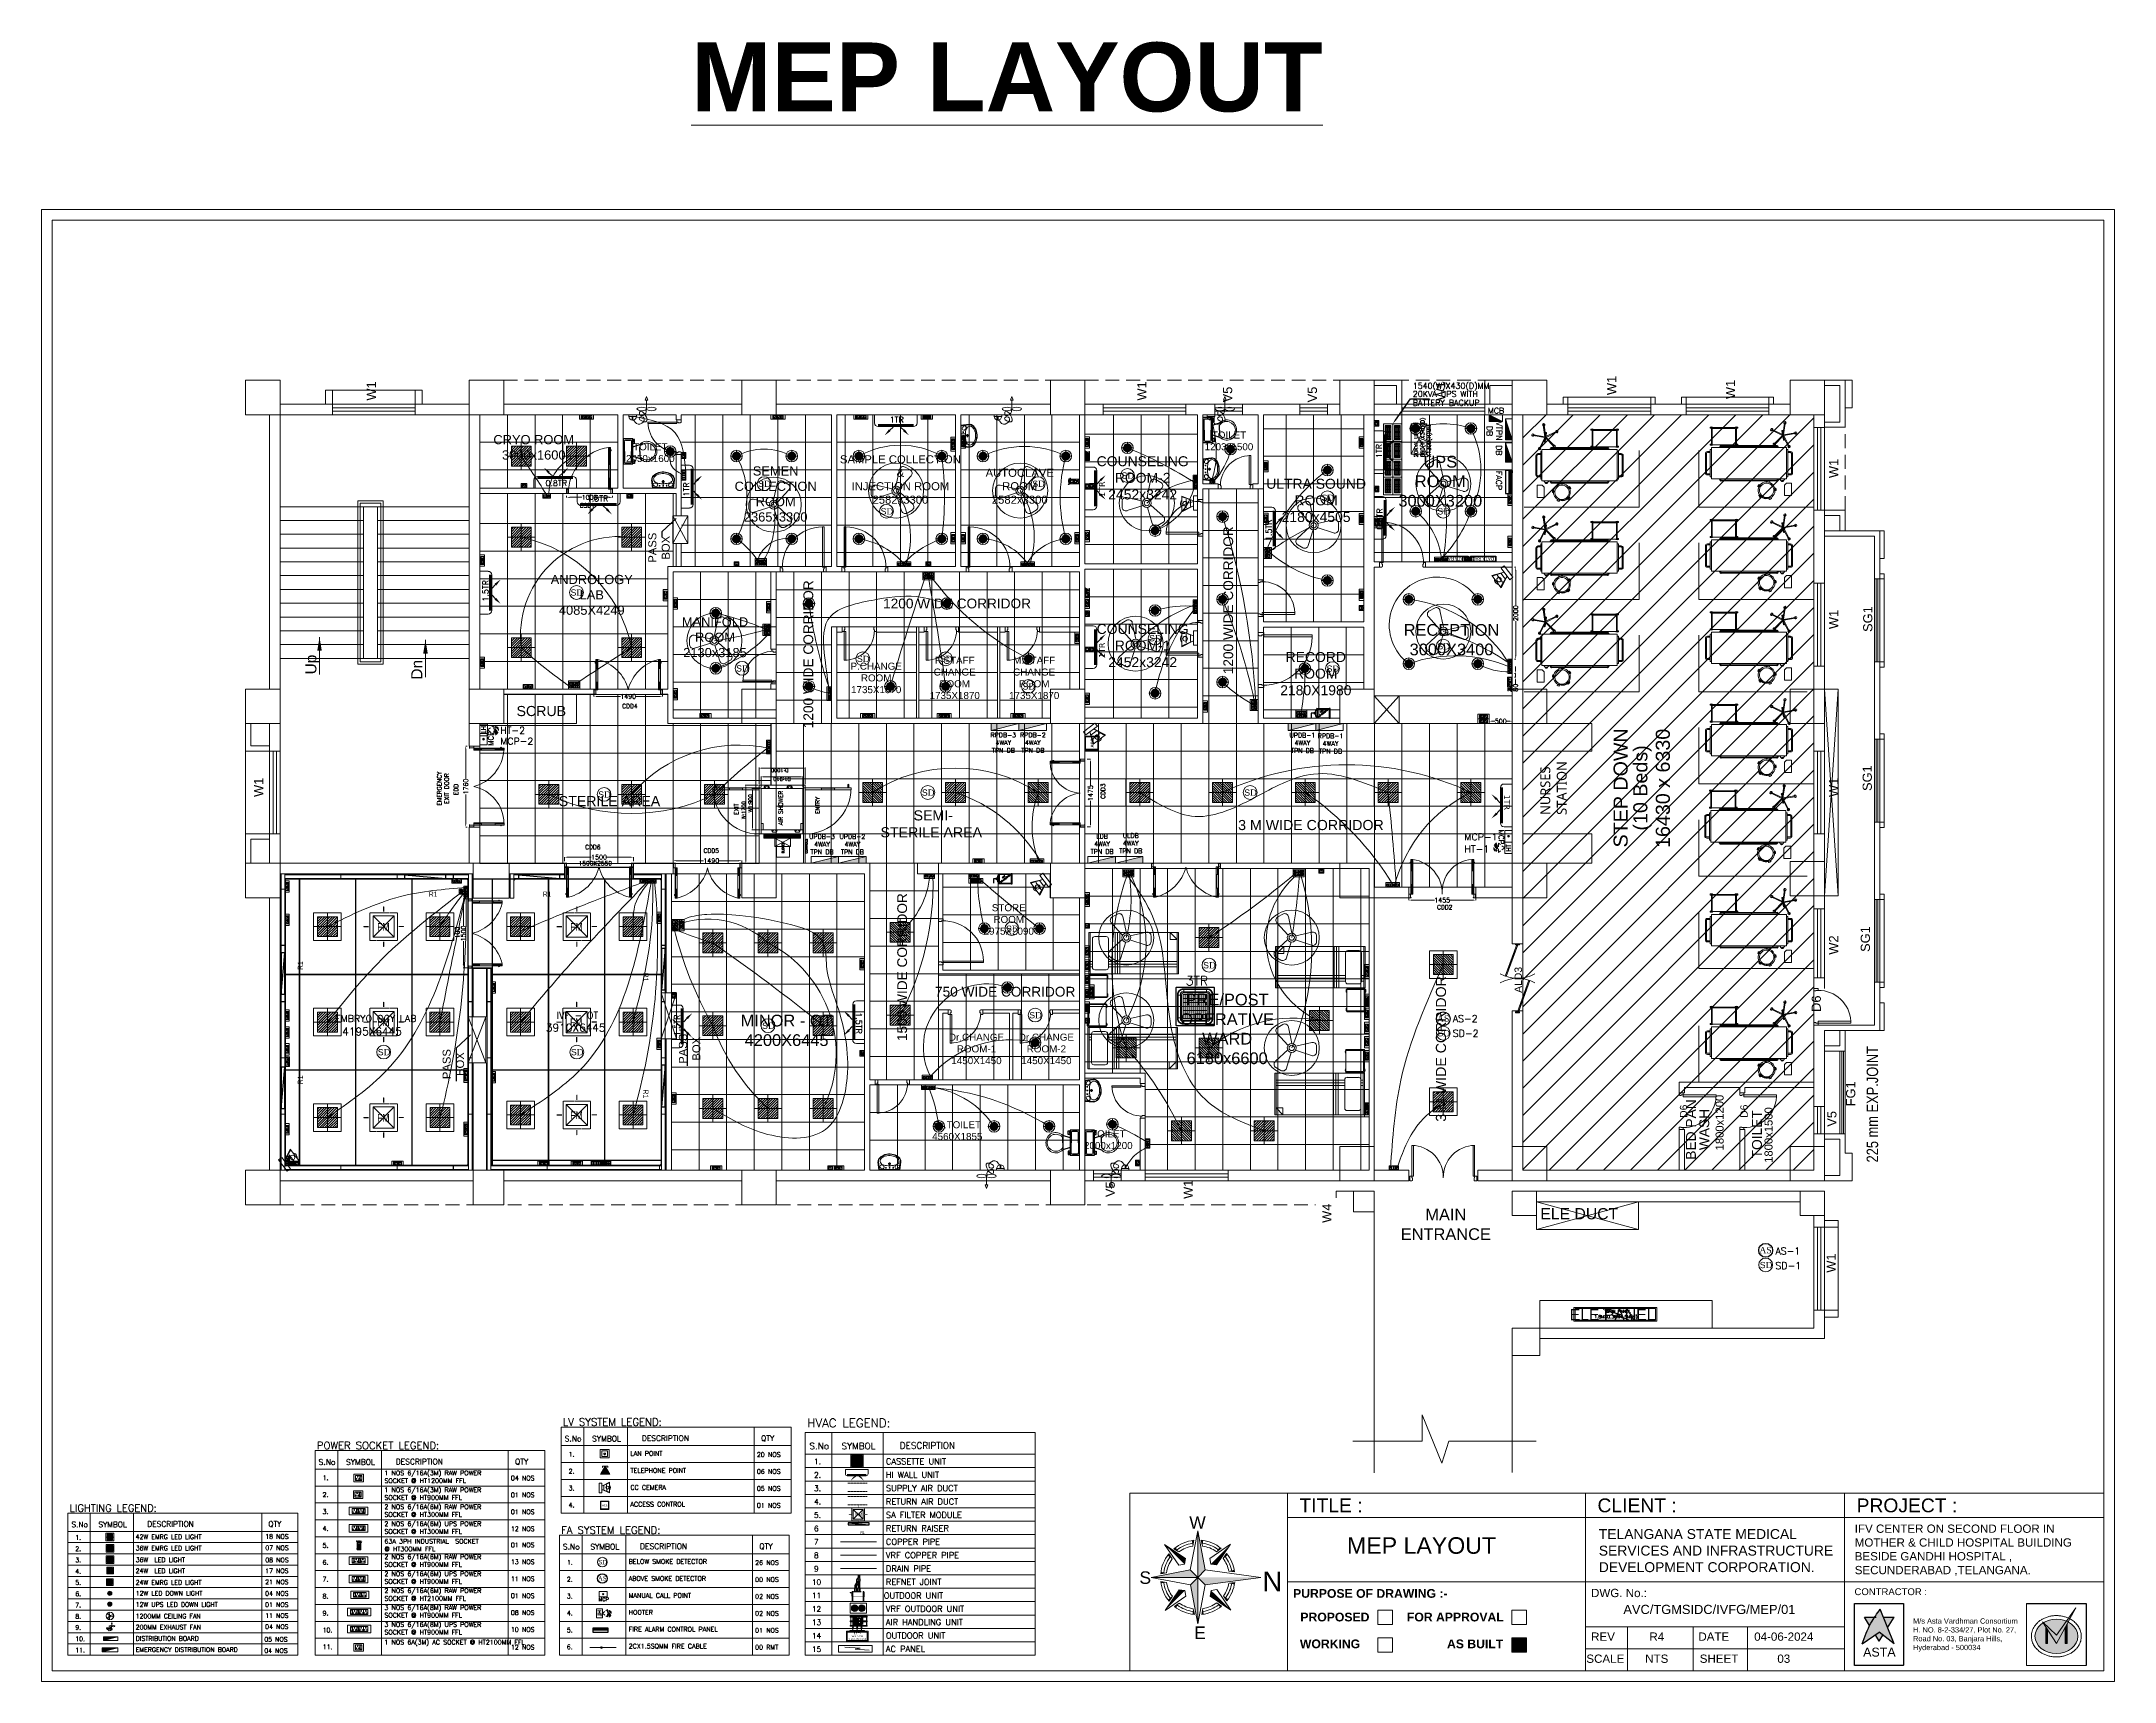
# Model space of a CAD drawing. Extents: x 3552052 to 4102982, y -707811 to -630695.
# Drawn here: x 3553151 to 3598232, y -666372 to -630710 of the extents above; entities that cross this region are included whole.
import ezdxf
from ezdxf import colors
from ezdxf.entities.mleader import LeaderData, LeaderLine
from ezdxf.enums import TextEntityAlignment as Align
from ezdxf.math import Vec2, Vec3

# ---------------------------------------------------------------- set-up
doc = ezdxf.new("R2010")
doc.units = 0
doc.header["$LTSCALE"] = 6
doc.header["$MEASUREMENT"] = 0
for name, pattern in [('ACAD_ISO04W100', [30, 24, -3, 0, -3]), ('CENTER2', [1.125, 0.75, -0.125, 0.125, -0.125]), ('CONTINU', [0]), ('DASHED', [0.75, 0.5, -0.25]), ('DASHED2', [0.375, 0.25, -0.125]), ('HIDDEN', [0.375, 0.25, -0.125])]:
    doc.linetypes.add(name, pattern=pattern)
doc.layers.get('0').update_dxf_attribs({"linetype": 'CONTINUOUS', "lineweight": 0})
doc.layers.get('Defpoints').update_dxf_attribs({"linetype": 'CONTINUOUS', "lineweight": 0})
for name, color, linetype, lineweight in [('0 Room description', 6, 'CONTINUOUS', 0), ('0 Room Dimensions', 7, 'CONTINUOUS', 0), ('0-1 AC VRV ODU', 232, 'CONTINUOUS', 0), ('0.0', 8, 'CONTINUOUS', 0), ('1200 Door', 144, 'CONTINUOUS', 0), ('1Y-JOINT', 1, 'CONTINUOUS', 0), ('24W RAW POWER', 1, 'CONTINUOUS', 0), ('24W UPS POWER LIGHT', 5, 'CONTINUOUS', 0), ('80 mm Wall', 5, 'CONTINUOUS', 0), ('AC CKT-8', 110, 'CONTINUOUS', 0), ('AC-AHU', 7, 'CONTINUOUS', 0), ('Ahlada 50mm Ceiling Panels', 191, 'CONTINUOUS', 0), ('Ahlada Coving', 3, 'CONTINUOUS', 0), ('AIR SHOWER', 7, 'CONTINUOUS', 0), ('axes', 40, 'ACAD_ISO04W100', 0), ('Bed', 33, 'CONTINUOUS', 0), ('BLOCK HACTH', 10, 'CONTINUOUS', 0), ('Chajja', 7, 'CONTINUOUS', 0), ('COL', 5, 'CONTINUOUS', 0), ('D.F', 251, 'CONTINUOUS', 0), ('DIM', 7, 'CONTINUOUS', 0), ('DOOR', 44, 'CONTINUOUS', 0), ('Double Leaf Door', 4, 'CONTINUOUS', 0), ('ELE 32A 3PH INDUSTRIAL SOCKET', 1, 'CONTINUOUS', 0), ('ELE 36W EMERGENCY LIGHT', 5, 'CONTINUOUS', 0), ('ELE 36W LED LIGHT', 6, 'CONTINUOUS', 0), ('ELE 63A 3PH INDUSTRIAL SOCKET', 1, 'CONTINUOUS', 0), ('ELE- DBS', 1, 'CONTINUOUS', 0), ('ELE-1 NO 6-16A RAW POWER SOCKET', 1, 'CONTINUOUS', 0), ('ELE-1200MM CEILINGFAN', 6, 'CONTINUOUS', 0), ('ELE-12M RAW&UPS SB', 40, 'CONTINUOUS', 0), ('ELE-12W LED', 1, 'CONTINUOUS', 0), ('ELE-12W UPS LIGHT', 3, 'CONTINUOUS', 0), ('ELE-24W EMERGENCY  LED LIGHT', 5, 'CONTINUOUS', 0), ('ELE-24W LED LIGHT', 1, 'CONTINUOUS', 0), ('ELE-2M RAW P.SB', 40, 'CONTINUOUS', 0), ('ELE-2M UPS P.SB', 3, 'CONTINUOUS', 0), ('ELE-2NOS OF 6-16 RAW POWER SOCKET', 1, 'CONTINUOUS', 0), ('ELE-36W EMERGENCY  LED LIGHT', 7, 'CONTINUOUS', 0), ('ELE-36W LED LIGHT', 210, 'CONTINUOUS', 0), ('ELE-3NOS 6-16A POWER SOCKET', 5, 'CONTINUOUS', 0), ('ELE-4M RAW P.SB', 40, 'CONTINUOUS', 0), ('ELE-4M UPS P.SB', 3, 'CONTINUOUS', 0), ('ELE-6M RAW P.SB', 40, 'HIDDEN', 0), ('ELE-6M UPS P.SB', 3, 'CONTINUOUS', 0), ('ELE-8M 6-16A UPS SOCKET', 223, 'CONTINUOUS', 0), ('ELE-8M RAW & UPS SB', 31, 'CONTINUOUS', 0), ('ELE-CABLE TRAY', 31, 'CONTINUOUS', 0), ('ELE-EXHAUST FAN', 10, 'CONTINUOUS', 0), ('ELE-LIGHTING WIRRING', 7, 'CONTINUOUS', 0), ('ELE-TEL POINT', 4, 'CONTINUOUS', 0), ('ELE. 2N0S OF 6-16 UPS SOCKETS', 191, 'CONTINUOUS', 0), ('ELE. DB', 1, 'CONTINUOUS', 0), ('ELE.DB', 1, 'CONTINUOUS', 0), ('ELE.ELECTRICAL PANELS', 1, 'CONTINUOUS', 0), ('ELE.LAN POINT', 3, 'CONTINUOUS', 0), ('FA-ABOVE SMOKE DETECTOR', 6, 'CONTINUOUS', 25), ('FA-BELOW SMOKE DERECTOR', 1, 'CONTINUOUS', 0), ('FA-ELECTRONIC HOOTER', 6, 'CONTINUOUS', 0), ('FA-FIRE ALARM CONTROL PANEL', 3, 'CONTINUOUS', 5), ('FA-FIRE TEXT', 7, 'CONTINUOUS', 0), ('FA-MNUAL CALL POINT', 10, 'CONTINUOUS', 0), ('formate text', 8, 'CONTINUOUS', 0), ('FUR', 21, 'CONTINUOUS', 0), ('furniture', 33, 'CONTINUOUS', 0), ('hatch', 252, 'CONTINUOUS', 0), ('HTL-AC UNIT', 5, 'CONTINUOUS', 0), ('HTL-COPPER PIPE', 6, 'CONTINUOUS', 0), ('HVAC_HI-WALL_1.5TR', 5, 'CONTINUOUS', 0), ('HVAC_HI_WALL_1TR', 1, 'CONTINUOUS', 0), ('JOINERY', 7, 'CONTINUOUS', 0), ('LV-ACS', 30, 'CONTINUOUS', 0), ('LV.CC CEMARA', 66, 'CONTINUOUS', 0), ('M HVAC HIGH WALL UNIT', 3, 'CONTINUOUS', 0), ('M-VRF- CKT', 5, 'CONTINUOUS', 0), ('MEP_HVAC_COPPER_PIPE', 5, 'CONTINUOUS', 0), ('MEP_HVAC_DRAIN_PIPE', 7, 'CONTINUOUS', 0), ('MEP_HVAC_RA_DUCT', 1, 'CONTINUOUS', 0), ('MEP_HVAC_RA_RAISERS', 3, 'CONTINUOUS', 0), ('MEP_HVAC_SUPPLY_AIR_DUCT', 3, 'CONTINUOUS', 0), ('MEP_HVAC_SUPPLY_DIFFUSER', 5, 'CONTINUOUS', 0), ('MEP_HVAC_TEXT', 7, 'CONTINUOUS', 0), ('MEP_HVAC_VRF_COPPER_PIPE', 6, 'CONTINUOUS', 0), ('P-Wall', 36, 'CONTINUOUS', 0), ('Partition-80WP', 7, 'CONTINUOUS', 0), ('pedestal', 4, 'CONTINUOUS', 0), ('Railing', 21, 'CONTINUOUS', 0), ('Single Leaf Door', 4, 'CONTINUOUS', 0), ('Staircase', 7, 'CONTINUOUS', 0), ('Supply Diffusers', 3, 'CONTINUOUS', 0), ('TEXT', 5, 'CONTINUOUS', 0), ('TITLE', 7, 'CONTINUOUS', 0), ('vrf', 6, 'CONTINUOUS', 0), ('VRV ODU', 30, 'CONTINUOUS', 0), ('WALL', 8, 'CONTINUOUS', 0), ('walls', 1, 'CONTINUOUS', 0), ('WIN', 151, 'CONTINUOUS', 0), ('Window', 161, 'CONTINUOUS', 0)]:
    doc.layers.add(name, color=color, linetype=linetype, lineweight=lineweight)
for name, color, linetype in [('DATA RACK', 1, 'CONTINUOUS'), ('FA-LOOPING', 200, 'CONTINUOUS'), ('FIRE EXTINGUISHER', 7, 'CONTINUOUS')]:
    doc.layers.add(name, color=color, linetype=linetype)
for name, color, linetype, lineweight, true_color in [('ELE-42W EMERGENCY DOWN LIGHT', 7, 'CONTINUOUS', 0, 0x608ec6), ('ELE-6A AC SOCKET', 7, 'CONTINUOUS', 0, 0x00ceb6), ('ELE-LIGHTING WIRING', 7, 'CONTINUOUS', 0, 0x63d7b6)]:
    doc.layers.add(name, color=color, linetype=linetype, lineweight=lineweight, true_color=true_color)
doc.styles.add('ARI', font='arial.ttf')
doc.styles.add('ARIAL', font='arial.ttf')
doc.styles.add('ARIEL', font='sanss___.ttf', dxfattribs={"width": 0.75})
doc.styles.add('FORMATE', font='arialbd.ttf')
doc.styles.add('PDF Times New Roman', font='times.ttf')
doc.styles.add('ROMAN', font='arial.ttf', dxfattribs={"width": 0.8})
doc.styles.add('ROMAND', font='GOTHIC.TTF')
doc.styles.add('ROMANS', font='romans.shx')
doc.styles.add('SIMPLEX', font='SIMPLEX')
doc.styles.get("Standard").update_dxf_attribs({"font": 'SIMPLEX'})
doc.styles.add('style3', font='arialbd.ttf')
doc.styles.add('Tw Cen MT', font='TCM_____.TTF')
doc.styles.add('VERDANA', font='verdana.ttf')
doc.linetypes.add('ZIGZAG', pattern='A,0.0001,-0.2,[131,ltypeshp.shx,S=0.2,R=0,X=-0.2,Y=0],-0.4,[131,ltypeshp.shx,S=0.2,R=180,X=0.2,Y=0],-0.2', length=0.8001)
doc.dimstyles.new('AC DIM', dxfattribs={"dimtxt": 200, "dimasz": 200, "dimexe": 0.18, "dimexo": 50, "dimgap": 50, "dimtad": 1, "dimdec": 0, "dimzin": 12, "dimdsep": 46, "dimtxsty": 'ROMANS', "dimcen": 0, "dimclrt": 7, "dimadec": 0, "dimazin": 0, "dimtfac": 1, "dimtdec": 0, "dimtix": 1, "dimtofl": 0, "dimtmove": 0, "dimatfit": 3, "dimfxl": 1, "dimtolj": 1, "dimtzin": 12, "dimarcsym": 0})
doc.dimstyles.new('AEPL1', dxfattribs={"dimtxt": 100, "dimasz": 75, "dimexe": 1.25, "dimexo": 50, "dimtad": 0, "dimdec": 0, "dimtxsty": 'ROMANS', "dimcen": 2.5, "dimclrd": 7, "dimclre": 7, "dimadec": 0, "dimazin": 0, "dimtfac": 1, "dimtdec": 0, "dimtmove": 0, "dimatfit": 3, "dimfxl": 1, "dimlwd": 0, "dimlwe": 0, "dimarcsym": 0})
doc.dimstyles.new('BIGDFD', dxfattribs={"dimtxt": 8, "dimasz": 4, "dimexe": 1, "dimexo": 2, "dimtad": 1, "dimlfac": 10, "dimtxsty": 'Standard', "dimcen": 2.5, "dimclrd": 5, "dimclre": 3, "dimclrt": 1, "dimadec": 0, "dimazin": 0, "dimtfac": 1, "dimtmove": 0, "dimatfit": 3, "dimfxl": 1, "dimarcsym": 0})
doc.dimstyles.new('BIGDFD$0', dxfattribs={"dimtxt": 8, "dimasz": 4, "dimexe": 1, "dimexo": 2, "dimtad": 1, "dimlfac": 10, "dimtxsty": 'Standard', "dimcen": 2.5, "dimclrd": 5, "dimclre": 3, "dimclrt": 1, "dimadec": 0, "dimazin": 0, "dimtfac": 1, "dimtmove": 0, "dimatfit": 3, "dimfxl": 1, "dimarcsym": 0})
doc.dimstyles.new('int. dim', dxfattribs={"dimtxt": 900, "dimasz": 450, "dimexe": 150, "dimexo": 150, "dimgap": 150, "dimtad": 0, "dimdec": 0, "dimzin": 12, "dimdsep": 46, "dimtxsty": 'ARI', "dimblk": 'ARCHTICK', "dimcen": 1.5, "dimdle": 150, "dimclrd": 256, "dimclre": 256, "dimclrt": 7, "dimazin": 0, "dimtfac": 1, "dimtdec": 0, "dimtix": 1, "dimtmove": 2, "dimatfit": 3, "dimfxl": 1, "dimtolj": 1, "dimtzin": 0, "dimlwd": -1, "dimlwe": -1, "dimarcsym": 0})
doc.dimstyles.new('TEXT', dxfattribs={"dimscale": 0, "dimtxt": 500, "dimasz": 100, "dimexe": 75, "dimexo": 100, "dimgap": 50, "dimtad": 0, "dimdec": 0, "dimzin": 0, "dimdsep": 46, "dimtxsty": 'ARIAL', "dimblk": 'OBLIQUE', "dimcen": 0.09, "dimdle": 100, "dimclrd": 256, "dimclre": 256, "dimclrt": 6, "dimadec": 0, "dimazin": 0, "dimtfac": 1, "dimtdec": 0, "dimtofl": 0, "dimtmove": 2, "dimatfit": 3, "dimfxl": 1, "dimfrac": 2, "dimtolj": 1, "dimtzin": 0, "dimarcsym": 0})
pattern_1 = [(315, (67182.53736, 161949.4), (0.0883883476483, 0.0883883476483), [])]
pattern_2 = [(270, (3255198.743, -130720.16), (27.4669662, -4e-14), [19.9759754, -7.4909908]), (360, (3255198.743, -130720.16), (4e-14, 27.4669662), [19.9759754, -7.4909908])]

# ---------------------------------------------------------------- blocks, each defined once
blk = doc.blocks.new('FREAWFRED')
at = {"layer": 'ELE.DB'}
h = blk.add_hatch(color=1, dxfattribs=at)
h.dxf.hatch_style = 1
h.paths.add_polyline_path([(150, 0), (150, 600), (0, 600)])
blk.add_line((0, 600), (150, 0), dxfattribs=at)
blk.add_lwpolyline([(0, 0), (0, 600), (150, 600), (150, 0)], close=True, dxfattribs=at)
blk = doc.blocks.new('QWE')
at = {"layer": 'ELE-12W UPS LIGHT'}
h = blk.add_hatch(dxfattribs=at)
h.set_pattern_fill('ANSI31', color=8)
h.set_pattern_definition([(45, (-1135553.9097, 459369.4158), (-2.24506403, 2.24506403), [])])
edge = h.paths.add_edge_path()
edge.add_arc((0, 0), 85.7, 0, 360)
at = {"layer": 'ELE-12W UPS LIGHT', "color": 3}
for p, q in [((-126, 0), (126, 0)), ((0, -126), (0, 126))]:
    blk.add_line(p, q, dxfattribs=at)
for radius in [126, 85.7]:
    blk.add_circle((0, 0), radius, dxfattribs=at)
blk = doc.blocks.new('dsff')
at = {"layer": 'ELE-4M RAW P.SB', "color": 40, "ltscale": 10}
for p, q in [((3540307, -687742), (3540314, -687738)), ((3540315, -687739), (3540310, -687745)), ((3540315, -687736), (3540312, -687729)), ((3540316, -687728), (3540316, -687736)), ((3540317, -687737), (3540325, -687739)), ((3540324, -687743), (3540317, -687738))]:
    blk.add_line(p, q, dxfattribs=at)
for points in [[(3540054, -687792), (3540365, -687792), (3540365, -687692), (3540054, -687692)], [(3540143, -687764), (3540169, -687764), (3540169, -687712), (3540143, -687712)], [(3540178, -687764), (3540204, -687764), (3540204, -687712), (3540178, -687712)], [(3540212, -687764), (3540239, -687764), (3540239, -687712), (3540212, -687712)], [(3540247, -687764), (3540274, -687764), (3540274, -687712), (3540247, -687712)], [(3540287, -687765), (3540345, -687765), (3540345, -687712), (3540287, -687712)]]:
    blk.add_lwpolyline(points, close=True, dxfattribs=at)
for radius in [19.1, 1.78]:
    blk.add_circle((3540316, -687737), radius, dxfattribs=at)
at = {"layer": 'ELE-6M RAW P.SB', "color": 3, "linetype": 'ByBlock'}
for points in [[(3540074, -687764), (3540100, -687764), (3540100, -687712), (3540074, -687712)], [(3540108, -687764), (3540135, -687764), (3540135, -687712), (3540108, -687712)]]:
    blk.add_lwpolyline(points, close=True, dxfattribs=at)
blk = doc.blocks.new('*D69')
at = {"layer": 'Defpoints', "color": 0, "linetype": 'ByBlock', "transparency": 16777216}
for p in [(3585136, -642140), (3585210, -642140), (3585136, -644140)]:
    blk.add_point(p, dxfattribs=at)
at = {"layer": 'ELE-CABLE TRAY', "color": 7, "linetype": 'ByBlock', "lineweight": 0, "transparency": 16777216}
for p, q in [((3585186, -642140), (3585211, -642140)), ((3585210, -642215), (3585210, -642964)), ((3585210, -644065), (3585210, -643317)), ((3585186, -644140), (3585211, -644140))]:
    blk.add_line(p, q, dxfattribs=at)
at = {"layer": 'ELE-CABLE TRAY', "color": 7, "linetype": 'ByBlock', "transparency": 16777216}
for points in [[(3585197, -642215), (3585222, -642215), (3585210, -642140)], [(3585197, -644065), (3585222, -644065), (3585210, -644140)]]:
    blk.add_solid(points, dxfattribs=at)
at = {"layer": 'ELE-CABLE TRAY', "color": 0, "linetype": 'ByBlock', "transparency": 16777216, "insert": (3585210, -643140), "char_height": 100, "attachment_point": 5, "rotation": 90, "style": 'ROMANS'}
blk.add_mtext('2000', dxfattribs=at)
blk = doc.blocks.new('tel')
at = {"layer": 'ELE-TEL POINT', "ltscale": 30}
h = blk.add_hatch(dxfattribs=at)
h.set_pattern_fill('ANSI31', color=4, scale=19.025387, style=0)
h.set_pattern_definition([(45, (-98.626, 0.184), (-42.7132, 42.7132), [])])
h.paths.add_polyline_path([(-99, 0), (840, 1654), (1778, -3)])
at = {"layer": 'ELE-TEL POINT', "color": 4, "ltscale": 30}
for p, q in [((-99, 0), (840, 1654)), ((1778, -3), (-99, 0)), ((840, 1654), (1778, -3))]:
    blk.add_line(p, q, dxfattribs=at)
at = {"layer": 'ELE-TEL POINT', "color": 4, "ltscale": 12}
for p, q in [((276, 1648), (275, 1398)), ((1404, 1646), (1403, 1396))]:
    blk.add_line(p, q, dxfattribs=at)
at = {"layer": 'ELE-TEL POINT', "color": 4, "linetype": 'Continuous', "ltscale": 12}
blk.add_line((276, 1648), (1404, 1646), dxfattribs=at)
at = {"layer": 'ELE-TEL POINT', "color": 4, "ltscale": 30, "const_width": 95.1}
for points in [[(227, 1363, 1), (323, 1363, 1)], [(1355, 1361, 1), (1451, 1361, 1)]]:
    blk.add_lwpolyline(points, format="xyb", close=True, dxfattribs=at)
blk = doc.blocks.new('Voice')
at = {"layer": 'ELE.LAN POINT', "color": 6}
for points in [[(0, -32), (128, -32), (128, 92), (0, 92)], [(22, -10), (106, -10), (106, 70), (22, 70)], [(77, 21), (70, 21), (70, 12), (58, 12), (58, 21), (51, 21), (51, 39), (77, 39)], [(76, 23), (68, 23), (68, 13), (59, 13), (59, 23), (52, 23), (52, 37), (76, 37)]]:
    blk.add_lwpolyline(points, close=True, dxfattribs=at)
blk = doc.blocks.new('*D70')
at = {"layer": 'Defpoints', "color": 0, "linetype": 'ByBlock', "transparency": 16777216}
for p in [(3585136, -644452), (3585136, -644532), (3585205, -644532)]:
    blk.add_point(p, dxfattribs=at)
at = {"layer": 'ELE-CABLE TRAY', "color": 7, "linetype": 'ByBlock', "lineweight": 0, "transparency": 16777216}
for p, q in [((3585186, -644452), (3585206, -644452)), ((3585186, -644532), (3585206, -644532)), ((3585205, -644377), (3585205, -644302)), ((3585205, -644452), (3585205, -644532)), ((3585205, -644607), (3585205, -644682))]:
    blk.add_line(p, q, dxfattribs=at)
at = {"layer": 'ELE-CABLE TRAY', "color": 7, "linetype": 'ByBlock', "transparency": 16777216}
for points in [[(3585192, -644377), (3585217, -644377), (3585205, -644452)], [(3585192, -644607), (3585217, -644607), (3585205, -644532)]]:
    blk.add_solid(points, dxfattribs=at)
at = {"layer": 'ELE-CABLE TRAY', "color": 0, "linetype": 'ByBlock', "transparency": 16777216, "insert": (3585205, -644763), "char_height": 100, "attachment_point": 5, "rotation": 90, "style": 'ROMANS'}
blk.add_mtext('80', dxfattribs=at)
blk = doc.blocks.new('*D71')
at = {"layer": 'Defpoints', "color": 0, "linetype": 'ByBlock', "transparency": 16777216}
for p in [(3584636, -645540), (3585136, -645489), (3585136, -645540)]:
    blk.add_point(p, dxfattribs=at)
at = {"layer": 'ELE-CABLE TRAY', "color": 7, "linetype": 'ByBlock', "lineweight": 0, "transparency": 16777216}
for p, q in [((3584636, -645490), (3584636, -645488)), ((3584711, -645489), (3584756, -645489)), ((3585061, -645489), (3585015, -645489)), ((3585136, -645490), (3585136, -645488))]:
    blk.add_line(p, q, dxfattribs=at)
at = {"layer": 'ELE-CABLE TRAY', "color": 7, "linetype": 'ByBlock', "transparency": 16777216}
for points in [[(3584711, -645477), (3584711, -645502), (3584636, -645489)], [(3585061, -645477), (3585061, -645502), (3585136, -645489)]]:
    blk.add_solid(points, dxfattribs=at)
at = {"layer": 'ELE-CABLE TRAY', "color": 0, "linetype": 'ByBlock', "transparency": 16777216, "insert": (3584886, -645489), "char_height": 100, "attachment_point": 5, "style": 'ROMANS'}
blk.add_mtext('500', dxfattribs=at)
blk = doc.blocks.new('18W LED')
at = {"layer": 'ELE-12W LED'}
h = blk.add_hatch(dxfattribs=at)
h.set_pattern_fill('ANSI31', color=252)
h.set_pattern_definition([(45, (-1135553.9097, 459369.4158), (-2.24506403, 2.24506403), [])])
edge = h.paths.add_edge_path()
edge.add_arc((0, 0), 85.7, 0, 360)
at = {"layer": 'ELE-12W LED', "color": 1}
for p, q in [((-126, 0), (126, 0)), ((0, -126), (0, 126))]:
    blk.add_line(p, q, dxfattribs=at)
for radius in [126, 85.7]:
    blk.add_circle((0, 0), radius, dxfattribs=at)
blk = doc.blocks.new('A$C07FB25EA')
at = {"layer": 'ELE-1200MM CEILINGFAN', "color": 3}
for p, q in [((6.5, 13.4), (9.5, 11.6)), ((-14.8, -1), (-14.8, 2.4)), ((-11.8, 4.5), (-2.2, 1.4)), ((0.3, 2.6), (3.2, 12.1)), ((9.8, 7.9), (2.4, 1.2)), ((-2.4, -1.1), (-12, -3.3)), ((2, -12.5), (-0.1, -2.6)), ((2.2, -1.5), (8.9, -8.8)), ((8.3, -12.3), (5.3, -14))]:
    blk.add_line(p, q, dxfattribs=at)
at = {"layer": 'ELE-1200MM CEILINGFAN', "color": 5, "ltscale": 10}
blk.add_circle((0, 0), 16.4, dxfattribs=at)
at = {"layer": 'ELE-1200MM CEILINGFAN', "color": 3}
for radius in [2.65, 1.58]:
    blk.add_circle((0, 0), radius, dxfattribs=at)
for centre, start, end in [((5.4, 11.4), 59.5281, 162.5229), ((-12.5, 2.4), 71.9493, 179.5281), ((8.3, 9.7), 311.9493, 59.5281), ((-12.5, -1), 179.5281, 282.5229), ((7.2, -10.3), 299.5281, 42.5229), ((4.2, -12), 191.9493, 299.5281)]:
    blk.add_arc(centre, 2.3, start, end, dxfattribs=at)
blk = doc.blocks.new('SMOKE DETECTOR')
at = {"layer": 'FA-BELOW SMOKE DERECTOR', "color": 7}
blk.add_circle((931029, -118294), 166, dxfattribs=at)
at = {"layer": 'FA-BELOW SMOKE DERECTOR', "insert": (930887, -118373), "char_height": 150, "attachment_point": 7, "style": 'PDF Times New Roman'}
blk.add_mtext('{\\fArial|b0|i0|c0|p34;S}D', dxfattribs=at)
blk = doc.blocks.new('6MODULE-UPS')
at = {"layer": 'ELE. 2N0S OF 6-16 UPS SOCKETS', "color": 223, "lineweight": 0}
for p, q in [((-6, 92), (-6, 20)), ((-6, 92), (-6, 20)), ((19, 92), (-6, 92)), ((-6, 92), (19, 92)), ((-6, 20), (19, 20)), ((-4, 84), (-4, 28)), ((17, 84), (-4, 84)), ((-4, 30), (17, 30)), ((-4, 28), (17, 28)), ((17, 28), (17, 84)), ((19, 20), (19, 92)), ((24, 92), (87, 92)), ((24, 20), (24, 92)), ((87, 20), (24, 20)), ((87, 92), (87, 20)), ((91, 92), (91, 20)), ((91, 92), (91, 20)), ((116, 92), (91, 92)), ((91, 92), (116, 92)), ((91, 20), (116, 20)), ((93, 84), (93, 28)), ((114, 84), (93, 84)), ((93, 30), (114, 30)), ((93, 28), (114, 28)), ((114, 28), (114, 84)), ((116, 20), (116, 92)), ((120, 20), (120, 92)), ((120, 92), (184, 92)), ((184, 20), (120, 20)), ((184, 92), (184, 20))]:
    blk.add_line(p, q, dxfattribs=at)
blk.add_lwpolyline([(-48, 0), (226, 0), (226, 112), (-48, 112)], close=True, dxfattribs=at)
for centre, radius, start, end in [((37, 42), 4.24, 5.2689, 272.51), ((41, 39), 3.42, 202.6838, 75.0951), ((55, 74), 4.92, 307.1584, 232.8416), ((55, 69), 3.14, 161.4031, 18.5969), ((70, 39), 3.42, 104.9049, 337.3162), ((73, 42), 4.24, 267.49, 174.7311), ((134, 42), 4.24, 5.2689, 272.51), ((137, 39), 3.42, 202.6838, 75.0951), ((152, 74), 4.92, 307.1584, 232.8416), ((152, 69), 3.14, 161.4031, 18.5969), ((167, 39), 3.42, 104.9049, 337.3162), ((170, 42), 4.24, 267.49, 174.7311)]:
    blk.add_arc(centre, radius, start, end, dxfattribs=at)
blk = doc.blocks.new('SDFF')
at = {"layer": 'ELE-4M RAW P.SB'}
for p, q in [((0, -100), (0, 0)), ((207, 0, 0), (0, 0)), ((207, -100, 0), (0, -100)), ((207, -100, 0), (207, 0, 0))]:
    blk.add_line(p, q, dxfattribs=at)
at = {"layer": 'ELE-4M RAW P.SB', "color": 3, "linetype": 'ByBlock'}
blk.add_lwpolyline([(47, -85), (47, -11), (17, -11), (17, -85)], close=True, dxfattribs=at)
at = {"layer": 'ELE-4M RAW P.SB', "linetype": 'ByBlock'}
for points in [[(95, -85), (95, -11), (64, -11), (64, -85)], [(143, -85), (143, -11), (112, -11), (112, -85)], [(190, -85), (190, -11), (160, -11), (160, -85)]]:
    blk.add_lwpolyline(points, close=True, dxfattribs=at)
blk = doc.blocks.new('XCDFCF')
at = {"layer": 'ELE-6M UPS P.SB', "color": 3, "linetype": 'ByBlock'}
for points in [[(3522349, -692141), (3522589, -692141), (3522589, -692241), (3522349, -692241)], [(3522369, -692169), (3522395, -692169), (3522395, -692221), (3522369, -692221)], [(3522403, -692169), (3522430, -692169), (3522430, -692221), (3522403, -692221)], [(3522438, -692169), (3522465, -692169), (3522465, -692221), (3522438, -692221)], [(3522473, -692169), (3522499, -692169), (3522499, -692221), (3522473, -692221)], [(3522507, -692169), (3522534, -692169), (3522534, -692221), (3522507, -692221)], [(3522542, -692169), (3522569, -692169), (3522569, -692221), (3522542, -692221)]]:
    blk.add_lwpolyline(points, close=True, dxfattribs=at)
blk = doc.blocks.new('DFSF')
at = {"layer": 'ELE-2M UPS P.SB', "color": 3, "ltscale": 10}
for points in [[(3522118, -692141), (3522225, -692141), (3522225, -692241), (3522118, -692241)], [(3522138, -692166), (3522164, -692166), (3522164, -692219), (3522138, -692219)], [(3522178, -692166), (3522204, -692166), (3522204, -692219), (3522178, -692219)]]:
    blk.add_lwpolyline(points, close=True, dxfattribs=at)
blk = doc.blocks.new('54W EME')
at = {"layer": 'ELE-42W EMERGENCY DOWN LIGHT'}
h = blk.add_hatch(dxfattribs=at)
h.set_pattern_fill('ANSI31', color=8, scale=312.5, style=0)
h.paths.add_polyline_path([(-216, -216), (-216, 216), (216, 216), (216, -216)])
for p, q in [((-300, 0), (300, 0)), ((0, 300), (0, -300))]:
    blk.add_line(p, q, dxfattribs=at)
for points in [[(-300, -300), (-300, 300), (300, 300), (300, -300)], [(-216, -216), (-216, 216), (216, 216), (216, -216)]]:
    blk.add_lwpolyline(points, close=True, dxfattribs=at)
blk = doc.blocks.new('light300x600')
at = {"layer": 'ELE-36W LED LIGHT', "lineweight": 0}
for p, q in [((918215, -78407), (918215, -79007)), ((918815, -78407), (918215, -78407)), ((918515, -78407), (918515, -79007)), ((918815, -79007), (918815, -78407)), ((918215, -78707), (918815, -78707)), ((918298, -78491), (918299, -78491)), ((918298, -78544), (918352, -78491)), ((918298, -78597), (918405, -78491)), ((918298, -78650), (918458, -78491)), ((918298, -78703), (918511, -78491)), ((918298, -78756), (918564, -78491)), ((918298, -78809), (918617, -78491)), ((918298, -78862), (918670, -78491)), ((918298, -78916), (918723, -78491)), ((918298, -78491), (918298, -78924)), ((918731, -78491), (918298, -78491)), ((918343, -78924), (918731, -78536)), ((918396, -78924), (918731, -78589)), ((918449, -78924), (918731, -78642)), ((918502, -78924), (918731, -78695)), ((918555, -78924), (918731, -78748)), ((918608, -78924), (918731, -78801)), ((918661, -78924), (918731, -78854)), ((918731, -78924), (918731, -78491)), ((918215, -79007), (918815, -79007)), ((918298, -78924), (918731, -78924)), ((918714, -78924), (918731, -78907))]:
    blk.add_line(p, q, dxfattribs=at)
blk = doc.blocks.new('ELE.EMERGENCY 40W LED LIGHT')
at = {"layer": 'ELE-36W EMERGENCY  LED LIGHT'}
h = blk.add_hatch(dxfattribs=at)
h.set_pattern_fill('ANSI31', color=5, scale=300, style=0)
h.paths.add_polyline_path([(-208, -208), (-208, 208), (208, 208), (208, -208)])
for p, q in [((-288, 0), (288, 0)), ((0, 288), (0, -288))]:
    blk.add_line(p, q, dxfattribs=at)
for points in [[(-288, -288), (-288, 288), (288, 288), (288, -288)], [(-208, -208), (-208, 208), (208, 208), (208, -208)]]:
    blk.add_lwpolyline(points, close=True, dxfattribs=at)
blk = doc.blocks.new('543E')
at = {"layer": 'ELE. 2N0S OF 6-16 UPS SOCKETS', "color": 72, "linetype": 'ByBlock', "lineweight": 0}
for p, q in [((-124, -57), (-124, -91)), ((-26, -57), (-124, -57)), ((-26, -57), (-124, -57)), ((-124, -91), (-26, -91)), ((-124, -96), (-26, -96)), ((-124, -181), (-124, -96)), ((-26, -181), (-124, -181)), ((-124, -187), (-124, -221)), ((-26, -187), (-124, -187)), ((-26, -187), (-124, -187)), ((-124, -221), (-26, -221)), ((-124, -312), (-124, -227)), ((-124, -227), (-26, -227)), ((-26, -312), (-124, -312)), ((-124, -402), (-124, -317)), ((-124, -317), (-26, -317)), ((-26, -402), (-124, -402)), ((-113, -60), (-113, -88)), ((-37, -60), (-113, -60)), ((-113, -88), (-37, -88)), ((-113, -190), (-113, -218)), ((-37, -190), (-113, -190)), ((-113, -218), (-37, -218)), ((-110, -60), (-110, -88)), ((-110, -190), (-110, -218)), ((-37, -88), (-37, -60)), ((-37, -218), (-37, -190)), ((-26, -57), (-26, -91)), ((-26, -91), (-26, -57)), ((-26, -96), (-26, -181)), ((-26, -187), (-26, -221)), ((-26, -221), (-26, -187)), ((-26, -227), (-26, -312)), ((-26, -317), (-26, -402))]:
    blk.add_line(p, q, dxfattribs=at)
blk.add_lwpolyline([(-150, 0), (-150, -459), (0, -459), (0, 0)], close=True, dxfattribs=at)
for centre, radius, start, end in [((-98, -119), 4.6, 112.6838, 345.0951), ((-98, -159), 4.6, 14.9049, 247.3162), ((-98, -249), 4.6, 112.6838, 345.0951), ((-98, -289), 4.6, 14.9049, 247.3162), ((-98, -340), 4.6, 112.6838, 345.0951), ((-98, -379), 4.6, 14.9049, 247.3162), ((-94, -115), 5.7, 275.2689, 182.51), ((-94, -163), 5.7, 177.49, 84.7311), ((-94, -245), 5.7, 275.2689, 182.51), ((-94, -293), 5.7, 177.49, 84.7311), ((-94, -335), 5.7, 275.2689, 182.51), ((-94, -384), 5.7, 177.49, 84.7311), ((-58, -139), 4.22, 71.4031, 288.5969), ((-58, -269), 4.22, 71.4031, 288.5969), ((-58, -360), 4.22, 71.4031, 288.5969), ((-51, -139), 6.62, 217.1584, 142.8416), ((-51, -269), 6.62, 217.1584, 142.8416), ((-51, -360), 6.62, 217.1584, 142.8416)]:
    blk.add_arc(centre, radius, start, end, dxfattribs=at)
blk = doc.blocks.new('A$C44D17E71')
at = {"layer": 'ELE-EXHAUST FAN', "color": 1}
for p, q in [((-13.3, 0.7), (-9.8, 2.1)), ((-13.3, 0.7), (-9.8, -0.5)), ((-9.8, 2.1), (-9.8, -0.5)), ((-1, 0.8), (-9.8, 0.8)), ((6.6, -9.3), (4.7, -9.3)), ((4.7, -9.3), (4.7, -16.8)), ((6.6, -16.8), (4.7, -16.8)), ((6.6, -16.8), (6.6, -9.3)), ((6.6, -13), (10.1, -13)), ((6.6, -13.6), (10.1, -13.6))]:
    blk.add_line(p, q, dxfattribs=at)
blk.add_ellipse((-1, 5.6), major_axis=(0, -4.83), ratio=0.36355, dxfattribs=at)
at = {"layer": 'ELE-EXHAUST FAN', "color": 1, "extrusion": (0, 0, -1)}
blk.add_ellipse((-1, -4), major_axis=(0, 4.83), ratio=0.36355, dxfattribs=at)
blk.add_ellipse((6.3, -13.1), major_axis=(0.02, 3.76), ratio=1, start_param=0.079283, end_param=3.06231, dxfattribs=at)
at = {"layer": 'ELE-EXHAUST FAN', "color": 1}
blk.add_open_spline([(-1, 0.8), (-0.8, -0.3), (3.4, 2.5), (7.6, -7), (-1, -6), (5.2, 0.4), (14.3, 3.1), (9.2, -9.4), (5.4, -2.5), (11.7, 0), (16.8, -10.8), (10.1, -10.7), (10.1, -13)], degree=3, knots=[0, 0, 0, 0, 6.261699, 12.352893, 15.787239, 21.858742, 28.752755, 35.678217, 39.225495, 45.354107, 53.693878, 67.421453, 67.421453, 67.421453, 67.421453], dxfattribs=at)
blk = doc.blocks.new('asdsad')
at = {"layer": 'ELE-12M RAW&UPS SB', "color": 40, "ltscale": 10}
for p, q in [((3536006, -692076, 0), (3536013, -692080, 0)), ((3536006, -692144, 0), (3536013, -692147, 0)), ((3536014, -692079, 0), (3536009, -692073, 0)), ((3536014, -692147, 0), (3536009, -692141, 0)), ((3536014, -692082, 0), (3536011, -692089, 0)), ((3536014, -692150, 0), (3536011, -692157, 0)), ((3536015, -692090, 0), (3536015, -692082, 0)), ((3536015, -692158, 0), (3536015, -692150, 0)), ((3536023, -692075, 0), (3536016, -692080, 0)), ((3536023, -692143, 0), (3536016, -692147, 0)), ((3536017, -692081, 0), (3536024, -692079, 0)), ((3536017, -692148, 0), (3536024, -692147, 0))]:
    blk.add_line(p, q, dxfattribs=at)
at = {"layer": 'ELE-12M RAW&UPS SB', "color": 40, "ltscale": 10, "elevation": 0}
for points in [[(3535820, -692026), (3536064, -692026), (3536064, -692201), (3535820, -692201)], [(3535877, -692054), (3535904, -692054), (3535904, -692106), (3535877, -692106)], [(3535877, -692121), (3535904, -692121), (3535904, -692174), (3535877, -692174)], [(3535912, -692054), (3535938, -692054), (3535938, -692106), (3535912, -692106)], [(3535912, -692121), (3535938, -692121), (3535938, -692174), (3535912, -692174)], [(3535947, -692054), (3535973, -692054), (3535973, -692106), (3535947, -692106)], [(3535947, -692121), (3535973, -692121), (3535973, -692174), (3535947, -692174)], [(3535986, -692053), (3536044, -692053), (3536044, -692106), (3535986, -692106)], [(3535986, -692121), (3536044, -692121), (3536044, -692174), (3535986, -692174)]]:
    blk.add_lwpolyline(points, close=True, dxfattribs=at)
at = {"layer": 'ELE-12M RAW&UPS SB', "color": 3, "linetype": 'ByBlock', "elevation": 0}
for points in [[(3535842, -692054), (3535869, -692054), (3535869, -692106), (3535842, -692106)], [(3535842, -692121), (3535869, -692121), (3535869, -692174), (3535842, -692174)]]:
    blk.add_lwpolyline(points, close=True, dxfattribs=at)
at = {"layer": 'ELE-12M RAW&UPS SB', "color": 40, "ltscale": 10}
for centre, radius in [((3536015, -692080, 0), 19.1), ((3536015, -692148, 0), 19.1), ((3536015, -692080, 0), 1.78), ((3536015, -692148, 0), 1.78)]:
    blk.add_circle(centre, radius, dxfattribs=at)
blk = doc.blocks.new('DATA RACK')
at = {"layer": 'DATA RACK', "color": 1, "ltscale": 5}
for points in [[(0, 0), (0, -1227), (-277, -1227), (-277, 0)], [(-13, -13), (-13, -1213), (-264, -1213), (-264, -13)]]:
    blk.add_lwpolyline(points, close=True, dxfattribs=at)
at = {"layer": 'DATA RACK', "color": 1, "ltscale": 5, "insert": (-72, -89), "char_height": 148.3, "width": 1124.35, "attachment_point": 1, "rotation": 270, "style": 'Tw Cen MT'}
blk.add_mtext('DATA RACK', dxfattribs=at)
blk = doc.blocks.new('UPS DB')
at = {"layer": 'hatch'}
h = blk.add_hatch(color=3, dxfattribs=at)
h.dxf.hatch_style = 1
h.paths.add_polyline_path([(0, -150), (600, -150), (600, 0)])
at = {"layer": 'ELE. DB', "color": 3}
blk.add_line((600, 0), (0, -150), dxfattribs=at)
blk.add_lwpolyline([(0, 0), (600, 0), (600, -150), (0, -150)], close=True, dxfattribs=at)
blk = doc.blocks.new('6-16A RAW POWER SOCKET 3M')
at = {"layer": 'ELE-1 NO 6-16A RAW POWER SOCKET', "lineweight": 0}
for p, q in [((0, 58), (72, 58)), ((0, 58), (72, 58)), ((0, 33), (0, 58)), ((0, 58), (0, 33)), ((72, 33), (0, 33)), ((0, 29), (0, -35)), ((72, 29), (0, 29)), ((8, 56), (64, 56)), ((8, 35), (8, 56)), ((64, 35), (8, 35)), ((62, 56), (62, 35)), ((64, 56), (64, 35)), ((72, 58), (72, 33)), ((72, -35), (72, 29)), ((0, -35), (72, -35))]:
    blk.add_line(p, q, dxfattribs=at)
blk.add_lwpolyline([(92, 82), (92, -58), (-20, -58), (-20, 82)], close=True, dxfattribs=at)
for centre, radius, start, end in [((18, -3), 4.93, 37.1584, 322.8416), ((23, -3), 3.14, 251.4031, 108.5969), ((50, 15), 4.24, 357.49, 264.7311), ((53, 12), 3.43, 194.9049, 67.3162), ((50, -21), 4.24, 95.2689, 2.51), ((53, -18), 3.43, 292.6838, 165.0951)]:
    blk.add_arc(centre, radius, start, end, dxfattribs=at)
blk = doc.blocks.new('2M')
at = {"layer": 'ELE-2M RAW P.SB', "ltscale": 10}
for points in [[(-107, 0), (0, 0), (0, 100), (-107, 100)], [(-87, 25), (-60, 25), (-60, 79), (-87, 79)], [(-47, 25), (-20, 25), (-20, 79), (-47, 79)]]:
    blk.add_lwpolyline(points, close=True, dxfattribs=at)
blk = doc.blocks.new('FIRE EXTINGUISHER')
at = {"layer": 'FIRE EXTINGUISHER', "color": 1, "ltscale": 0.1}
for p, q in [((-0.11, 1.73), (-0.55, 1.73)), ((-0.11, 1.48), (-0.11, 1.73)), ((-0.11, 1.36), (-0.11, 1.42))]:
    blk.add_line(p, q, dxfattribs=at)
for points in [[(0.37, 1.15), (0.37, -0.03), (-0.6, -0.03), (-0.6, 1.15)], [(0.35, 1.13), (0.35, -0.01), (-0.58, -0.01), (-0.57, 1.13)], [(-0.08, 1.48), (-0.14, 1.48), (-0.14, 1.42), (-0.08, 1.42)], [(-0.6, -0.12), (0.37, -0.12), (0.37, -0.03), (-0.6, -0.03)], [(-0.58, -0.1), (0.35, -0.1), (0.35, -0.05), (-0.58, -0.05)]]:
    blk.add_lwpolyline(points, close=True, dxfattribs=at)
blk.add_arc((-0.11, 0.71), 0.653, 42.0434, 137.9121, dxfattribs=at)
at = {"layer": 'FIRE EXTINGUISHER', "color": 1, "ltscale": 0.1, "insert": (-0.15, 0.52, -243.24), "char_height": 0.139, "width": 0.319, "attachment_point": 8, "rotation": 308.636}
blk.add_mtext('ABC EXTINGUISHER', dxfattribs=at)
blk = doc.blocks.new('MCP')
at = {"layer": 'FA-MNUAL CALL POINT'}
h = blk.add_hatch(color=256, dxfattribs=at)
h.set_gradient(color1=(255, 0, 0), color2=(255, 39, 39), centered=1, one_color=1, tint=0.57958)
h.paths.add_polyline_path([(417504, 744464, 1), (417478, 744464, 1)])
blk.add_lwpolyline([(417408, 744516), (417574, 744516), (417574, 744412), (417408, 744412)], close=True, dxfattribs=at)
blk.add_circle((417490, 744464), 13, dxfattribs=at)
at = {"layer": 'FA-MNUAL CALL POINT', "insert": (417500, 744322), "char_height": 75, "width": 244.76, "attachment_point": 8}
blk.add_mtext('MCP', dxfattribs=at)
blk = doc.blocks.new('110DB FIRE HOOTER')
at = {"layer": 'FA-ELECTRONIC HOOTER', "color": 53, "linetype": 'DASHED2'}
for p, q in [((-0.238, 0), (-0.238, -0.311)), ((0.238, 0), (-0.238, 0)), ((-0.238, -0.311), (0.238, -0.311)), ((0.238, -0.311), (0.238, 0))]:
    blk.add_line(p, q, dxfattribs=at)
at = {"layer": 'FA-ELECTRONIC HOOTER', "color": 53, "linetype": 'DASHED2', "ltscale": 0.1}
for p, q in [((0, -0.311), (-0.19, -0.576)), ((0.19, -0.576), (-0.19, -0.576)), ((0, -0.311), (0.19, -0.576))]:
    blk.add_line(p, q, dxfattribs=at)
for radius, start, end in [(0.231, 210.20071, 319.4187), (0.193, 212.21998, 327.78002), (0.155, 215.24831, 324.75169), (0.118, 220.31715, 319.68285), (0.08, 230.71466, 309.28534)]:
    blk.add_arc((0, -0.536), radius, start, end, dxfattribs=at)
at = {"layer": 'FA-ELECTRONIC HOOTER', "color": 53, "insert": (0.165, -0.247), "char_height": 0.1942, "width": 0.36807, "attachment_point": 1, "rotation": 179.99998}
blk.add_mtext('HT', dxfattribs=at)
blk = doc.blocks.new('above smoke detector')
at = {"layer": 'FA-ABOVE SMOKE DETECTOR', "color": 7}
blk.add_circle((0, 0), 300, dxfattribs=at)
at = {"layer": 'FA-ABOVE SMOKE DETECTOR', "color": 53, "style": 'PDF Times New Roman'}
blk.add_text('AS', height=277.4, dxfattribs=at).set_placement((-274, -128))
blk = doc.blocks.new('CC CEMARA')
at = {"layer": 'LV.CC CEMARA', "linetype": 'ByBlock'}
for p, q in [((94, -242), (19, -67)), ((19, -67), (104, -231)), ((47, -104), (105, -35)), ((240, -67), (65, -12)), ((232, -76), (65, -12)), ((81, -159), (163, -62)), ((94, -242), (240, -67))]:
    blk.add_line(p, q, dxfattribs=at)
blk.add_lwpolyline([(111, 43), (66, 80), (-66, -80), (-22, -117)], close=True, dxfattribs=at)
blk.add_circle((133, -123), 32.9, dxfattribs=at)
blk.add_arc((132, -124), 66.7, 275.3702, 5.5412, dxfattribs=at)
blk = doc.blocks.new('Z$W@#5624')
at = {"layer": 'DOOR'}
for p, q in [((1770, 446), (949, 745)), ((1779, 470), (957, 769)), ((1122, 709), (1113, 685)), ((1610, 518), (1117, 697)), ((0, 499), (25, 499)), ((0, 400), (0, 499)), ((0, 400), (25, 400)), ((19, 429), (28, 453)), ((19, 429), (840, 130)), ((25, 400), (25, 499)), ((28, 453), (849, 154)), ((183, 369), (192, 393)), ((188, 381), (680, 202)), ((685, 214), (676, 190)), ((1614, 529), (1606, 506)), ((1779, 470), (1770, 446)), ((1798, 499), (1773, 499)), ((1773, 400), (1773, 499)), ((1798, 400), (1773, 400)), ((1798, 400), (1798, 499))]:
    blk.add_line(p, q, dxfattribs=at)
at = {"layer": 'DOOR', "color": 145, "extrusion": (0, 0, -1)}
for centre, start_param, end_param in [((0, 449), -0.523599, 0.523599), ((1798, 449), 2.617994, 3.665191)]:
    blk.add_ellipse(centre, major_axis=(899, 0), ratio=1, start_param=start_param, end_param=end_param, dxfattribs=at)
blk = doc.blocks.new('A$C19B8274B')
at = {"layer": 'DOOR'}
for p, q in [((-45, 925), (-80, 925)), ((-80, 50), (-80, 925)), ((-45, 50), (-45, 925)), ((-45, 50), (-80, 50)), ((-955, -50), (-955, -47.5)), ((-940, -35), (-942.5, -35)), ((-60, -35), (-57.5, -35)), ((-45, -50), (-45, -47.5))]:
    blk.add_line(p, q, dxfattribs=at)
for points in [[(-940, 15), (-955, 15), (-955, 50), (-1000, 50), (-1000, -50), (-955, -50)], [(-940, -35), (-940, 15)], [(-60, 15), (-45, 15), (-45, 50), (0, 50), (0, -50), (-45, -50)], [(-60, -35), (-60, 15)]]:
    blk.add_lwpolyline(points, dxfattribs=at)
at = {"layer": 'DOOR', "color": 145}
blk.add_arc((-80, 50), 875, 90, 182.29244, dxfattribs=at)
at = {"layer": 'DOOR'}
for centre, start, end in [((-955, -35), 270, 0), ((-45, -35), 180, 270)]:
    blk.add_arc(centre, 12.5, start, end, dxfattribs=at)
blk = doc.blocks.new('A$C6969112B')
at = {"layer": 'Bed', "color": 8}
for p, q in [((387, 1872), (116, 1872)), ((116, 1872), (116, 1719)), ((387, 1872), (387, 1762)), ((1374, 1709), (1186, 1807)), ((1421, 1704), (1194, 1823)), ((1421, 1704), (1464, 1956)), ((1438, 1701), (1481, 1953)), ((55, 1439), (34, 1391)), ((54, 1382), (34, 1391)), ((75, 1430), (54, 1382)), ((75, 1430), (55, 1439)), ((72, 1402), (64, 1406)), ((343, 1719), (116, 1719)), ((229, 1539), (227, 1517)), ((227, 1517), (279, 1511)), ((229, 1539), (281, 1533)), ((281, 1533), (279, 1511)), ((343, 1719), (387, 1762)), ((429, 1399), (408, 1396)), ((408, 1396), (414, 1344)), ((428, 1689), (478, 1729)), ((428, 1654), (478, 1615)), ((429, 1399), (436, 1347)), ((432, 1559), (432, 1557)), ((434, 343), (434, 1557)), ((451, 343), (451, 1557)), ((453, 1559), (453, 1557)), ((476, 1595), (476, 1561)), ((478, 1766), (1160, 1766)), ((478, 131), (478, 1766)), ((521, 1793), (1116, 1793)), ((521, 1766), (521, 1793)), ((1116, 1766), (1116, 1793)), ((1160, 131), (1160, 1766)), ((1162, 1595), (1162, 1561)), ((1185, 1559), (1185, 1557)), ((1186, 343), (1186, 1557)), ((1204, 343), (1204, 1557)), ((1205, 1559), (1205, 1557)), ((1409, 1685), (1229, 1510)), ((1425, 1676), (1242, 1497)), ((1324, 1707), (1324, 1710)), ((1329, 1699), (1522, 1666)), ((1332, 1716), (1525, 1683)), ((1340, 1697), (1343, 1714)), ((1425, 1676), (1538, 1447)), ((1438, 1701), (1691, 1738)), ((1443, 1679), (1554, 1454)), ((1483, 1690), (1694, 1721)), ((1512, 1667), (1515, 1685)), ((1530, 1671), (1531, 1675)), ((76, 1196), (91, 1212)), ((116, 1161), (76, 1196)), ((130, 1178), (91, 1212)), ((120, 1198), (114, 1191)), ((116, 1161), (130, 1178)), ((347, 1187), (301, 1160)), ((313, 1141), (301, 1160)), ((358, 1168), (313, 1141)), ((358, 1168), (347, 1187)), ((436, 1347), (414, 1344)), ((1234, 703), (1212, 703)), ((1212, 703), (1212, 650)), ((1223, 650), (1212, 650)), ((1223, 131), (1223, 676)), ((1223, 676), (1594, 676)), ((1223, 659), (1577, 659)), ((1234, 703), (1234, 676)), ((1577, 659), (1577, 148)), ((1605, 703), (1583, 703)), ((1583, 703), (1583, 676)), ((1594, 676), (1594, 131)), ((1605, 650), (1594, 650)), ((1605, 703), (1605, 650)), ((432, 340), (432, 343)), ((453, 340), (453, 343)), ((476, 304), (476, 339)), ((1160, 131), (478, 131)), ((521, 105), (521, 131)), ((1116, 105), (521, 105)), ((1116, 105), (1116, 131)), ((1162, 304), (1162, 339)), ((1185, 340), (1185, 343)), ((1205, 340), (1205, 343)), ((1223, 157), (1212, 157)), ((1212, 157), (1212, 105)), ((1234, 105), (1212, 105)), ((1577, 148), (1223, 148)), ((1594, 131), (1223, 131)), ((1234, 131), (1234, 105)), ((1583, 131), (1583, 105)), ((1605, 105), (1583, 105)), ((1605, 157), (1594, 157)), ((1605, 157), (1605, 105))]:
    blk.add_line(p, q, dxfattribs=at)
for points in [[(565, 1793), (565, 1854, -0.414214), (608, 1897), (1029, 1897, -0.414214), (1073, 1854), (1073, 1793)], [(587, 1793), (587, 1854, -0.414214), (608, 1875), (1029, 1875, -0.414214), (1051, 1854), (1051, 1793)], [(476, 1593), (451, 1585, 0.318781), (430, 1563), (430, 1559), (455, 1559), (455, 1563), (476, 1563)], [(1162, 1593), (1186, 1585, -0.318781), (1208, 1563), (1208, 1559), (1182, 1559), (1182, 1563), (1162, 1563)], [(476, 307), (451, 314, -0.318781), (430, 336), (430, 340), (455, 340), (455, 336), (476, 336)], [(1073, 105), (1073, 44, -0.414214), (1029, 0), (608, 0, -0.414214), (565, 44), (565, 105)], [(1051, 105), (1051, 44, -0.414214), (1029, 22), (608, 22, -0.414214), (587, 44), (587, 105)], [(1162, 307), (1186, 314, 0.318781), (1208, 336), (1208, 340), (1182, 340), (1182, 336), (1162, 336)]]:
    blk.add_lwpolyline(points, format="xyb", dxfattribs=at)
for points in [[(432, 1557), (453, 1557)], [(476, 1595), (478, 1595)], [(476, 1561), (478, 1561)], [(1162, 1595), (1160, 1595)], [(1162, 1561), (1160, 1561)], [(1205, 1557), (1185, 1557)], [(432, 343), (453, 343)], [(476, 339), (478, 339)], [(476, 304), (478, 304)], [(1162, 339), (1160, 339)], [(1162, 304), (1160, 304)], [(1205, 343), (1185, 343)]]:
    blk.add_lwpolyline(points, dxfattribs=at)
blk.add_circle((435, 1672), 9.27, dxfattribs=at)
for centre, radius, start, end in [((441, 1672), 21.4, 125.427, 234.573), ((1289, 676), 80.7, 161.0754, 198.9246), ((1158, 676), 80.7, 0, 18.9246), ((1660, 676), 80.7, 161.0754, 180), ((1529, 676), 80.7, 341.0754, 18.9246), ((1289, 131), 80.7, 161.0754, 198.9246), ((1158, 131), 80.7, 341.0754, 0), ((1660, 131), 80.7, 180, 198.9246), ((1529, 131), 80.7, 341.0754, 18.9246)]:
    blk.add_arc(centre, radius, start, end, dxfattribs=at)
at = {"layer": 'Bed', "color": 8, "extrusion": (0, 0, -1)}
for centre, major_axis, start_param, end_param in [((1184, 1818), (18.5, 18.5), 1.608733, 7.212244), ((1189, 1814), (4.94, 4.94), 2.839692, 4.403974), ((1427, 1691), (194, 194), 4.403974, 4.417003), ((1191, 1817), (4.94, 4.94), 4.417003, 5.981285), ((1474, 1962), (18.5, 18.5), 2.86537, 8.468881), ((1471, 1955), (4.94, 4.94), 4.096329, 5.660611), ((1427, 1691), (194, 194), -0.622575, -0.609545), ((1474, 1954), (4.94, 4.94), -0.609545, 0.954736), ((114, 1384), (-57.1, 57.1), 5.588367, 6.248962), ((232, 1332), (-182, 20), -0.000636, 6.282549), ((232, 1332), (-123, 123), 4.624291, 5.911682), ((-5, 1437), (-57.1, 57.1), 2.446775, 3.107369), ((232, 1332), (-154, 17), -0.00023, 6.282955), ((261, 1590), (-57.1, 57.1), 3.707499, 4.368094), ((247, 1460), (-57.1, 57.1), 0.565907, 1.226501), ((487, 1380), (-57.1, 57.1), 5.038602, 5.699197), ((357, 1363), (-57.1, 57.1), 1.897009, 2.557604), ((1230, 1499), (18.5, 18.5), 0.352096, 5.955607), ((1234, 1505), (4.94, 4.94), 3.160366, 4.724648), ((1427, 1691), (-194, 194), 4.718133, 4.731162), ((1237, 1502), (4.94, 4.94), 1.583055, 3.147337), ((1331, 1705), (4.94, 4.94), 2.525533, 4.096329), ((1331, 1709), (4.94, 4.94), 4.096329, 5.667125), ((1549, 1444), (18.5, 18.5), -0.904541, 4.69897), ((1523, 1672), (4.94, 4.94), 0.954736, 2.525533), ((1524, 1676), (4.94, 4.94), -0.61606, 0.954736), ((1544, 1450), (4.94, 4.94), 1.903729, 3.468011), ((1427, 1691), (194, 194), 1.8907, 1.903729), ((1547, 1451), (4.94, 4.94), 0.326418, 1.8907), ((1699, 1730), (18.5, 18.5), 4.122007, 9.725518), ((1692, 1731), (4.94, 4.94), -0.930219, 0.634062), ((1693, 1728), (4.94, 4.94), 0.647092, 2.211374), ((1427, 1691), (-194, 194), 2.204859, 2.217888), ((146, 1236), (-57.1, 57.1), 4.308534, 4.969129), ((61, 1137), (-57.1, 57.1), 1.166941, 1.827536), ((363, 1107), (-57.1, 57.1), 6.205277, 6.865872), ((296, 1220), (-57.1, 57.1), 3.063684, 3.724279)]:
    blk.add_ellipse(centre, major_axis=major_axis, ratio=1, start_param=start_param, end_param=end_param, dxfattribs=at)
blk = doc.blocks.new('1000')
at = {"layer": 'DOOR'}
for p, q in [((0, -111, 0), (0, 0)), ((0, 0), (55, 0, 0)), ((945, 0, 0), (945, -2, 0)), ((1000, 0), (945, 0, 0)), ((1000, -111, 0), (1000, 0)), ((55, -111, 0), (0, -111, 0)), ((55, 0, 0), (55, -3, 0)), ((70, -55, 0), (55, -55, 0)), ((55, -55, 0), (55, -111, 0)), ((55, -111, 0), (55, -1001, 0)), ((111, -111, 0), (55, -111, 0)), ((70, -15, 0), (68, -15, 0)), ((70, -15, 0), (70, -55, 0)), ((111, -1001, 0), (111, -111, 0)), ((930, -15, 0), (930, -55, 0)), ((930, -15, 0), (932, -15, 0)), ((930, -55, 0), (945, -55, 0)), ((945, -55, 0), (945, -111, 0)), ((945, -111, 0), (1000, -111, 0)), ((55, -1001, 0), (111, -1001, 0))]:
    blk.add_line(p, q, dxfattribs=at)
for centre, start_param, end_param in [((55, -15, 0), 3.926897, 5.497693), ((945, -15, 0), -0.785492, 0.785304)]:
    blk.add_ellipse(centre, major_axis=(-8.84, 8.84, 0), ratio=1, start_param=start_param, end_param=end_param, dxfattribs=at)
at = {"layer": 'DOOR', "color": 145}
blk.add_ellipse((71, -128, 0), major_axis=(597, 637, 0), ratio=0.999944, start_param=3.940126, end_param=5.484659, dxfattribs=at)
blk = doc.blocks.new('_Oblique')
at = {"color": 0, "linetype": 'ByBlock', "lineweight": -2}
blk.add_line((-0.5, -0.5), (0.5, 0.5), dxfattribs=at)
blk = doc.blocks.new('A$C45A5314D')
at = {"layer": 'furniture', "color": 6, "ltscale": 0.75}
for p, q in [((-1962, 946), (-1950, 946)), ((-1962, 946), (-1950, 946)), ((-1962, 946), (-1962, 887)), ((-1962, 944), (-1950, 944)), ((-1962, 943), (-1950, 943)), ((-1962, 941), (-1950, 941)), ((-1962, 939), (-1950, 939)), ((-1962, 936), (-1950, 936)), ((-1962, 932), (-1950, 932)), ((-1962, 927), (-1950, 927)), ((-1962, 921), (-1950, 921)), ((-1962, 913), (-1950, 913)), ((-1962, 907), (-1950, 907)), ((-1962, 902), (-1950, 902)), ((-1950, 967), (-1550, 967)), ((-1950, 467), (-1950, 967)), ((-1930, 948), (-1930, 487)), ((-1930, 948), (-1550, 948)), ((-1550, 967), (-1550, 467)), ((-1538, 946), (-1550, 946)), ((-1538, 946), (-1550, 946)), ((-1538, 944), (-1550, 944)), ((-1538, 943), (-1550, 943)), ((-1538, 941), (-1550, 941)), ((-1538, 939), (-1550, 939)), ((-1538, 936), (-1550, 936)), ((-1538, 932), (-1550, 932)), ((-1538, 927), (-1550, 927)), ((-1538, 921), (-1550, 921)), ((-1538, 913), (-1550, 913)), ((-1538, 907), (-1550, 907)), ((-1538, 902), (-1550, 902)), ((-1538, 946), (-1538, 887)), ((-1962, 898), (-1950, 898)), ((-1962, 895), (-1950, 895)), ((-1962, 892), (-1950, 892)), ((-1962, 891), (-1950, 891)), ((-1962, 889), (-1950, 889)), ((-1962, 888), (-1950, 888)), ((-1962, 887), (-1950, 887)), ((-1962, 545), (-1950, 545)), ((-1962, 545), (-1950, 545)), ((-1962, 545), (-1962, 486)), ((-1962, 543), (-1950, 543)), ((-1962, 542), (-1950, 542)), ((-1962, 540), (-1950, 540)), ((-1962, 538), (-1950, 538)), ((-1962, 535), (-1950, 535)), ((-1962, 531), (-1950, 531)), ((-1962, 526), (-1950, 526)), ((-1962, 520), (-1950, 520)), ((-1962, 512), (-1950, 512)), ((-1962, 506), (-1950, 506)), ((-1962, 501), (-1950, 501)), ((-1962, 497), (-1950, 497)), ((-1962, 494), (-1950, 494)), ((-1962, 491), (-1950, 491)), ((-1962, 490), (-1950, 490)), ((-1962, 488), (-1950, 488)), ((-1962, 487), (-1950, 487)), ((-1962, 486), (-1950, 486)), ((-1962, 486), (-1950, 486)), ((-1550, 467), (-1950, 467)), ((-1550, 487), (-1930, 487)), ((-1538, 898), (-1550, 898)), ((-1538, 895), (-1550, 895)), ((-1538, 892), (-1550, 892)), ((-1538, 891), (-1550, 891)), ((-1538, 889), (-1550, 889)), ((-1538, 888), (-1550, 888)), ((-1538, 887), (-1550, 887)), ((-1538, 545), (-1550, 545)), ((-1538, 545), (-1550, 545)), ((-1538, 543), (-1550, 543)), ((-1538, 542), (-1550, 542)), ((-1538, 540), (-1550, 540)), ((-1538, 538), (-1550, 538)), ((-1538, 535), (-1550, 535)), ((-1538, 531), (-1550, 531)), ((-1538, 526), (-1550, 526)), ((-1538, 520), (-1550, 520)), ((-1538, 512), (-1550, 512)), ((-1538, 506), (-1550, 506)), ((-1538, 501), (-1550, 501)), ((-1538, 497), (-1550, 497)), ((-1538, 494), (-1550, 494)), ((-1538, 491), (-1550, 491)), ((-1538, 490), (-1550, 490)), ((-1538, 488), (-1550, 488)), ((-1538, 487), (-1550, 487)), ((-1538, 486), (-1550, 486)), ((-1538, 545), (-1538, 486))]:
    blk.add_line(p, q, dxfattribs=at)
at = {"layer": 'furniture', "color": 6}
for p, q in [((0, 450), (-1950, 450)), ((-1950, 450), (-1950, -450)), ((-1920, 450), (-1920, -450)), ((-1920, 300), (-1869, 300)), ((-1920, 241), (-1869, 241)), ((-1920, 182), (-1869, 182)), ((-1869, 313), (-1869, -313)), ((-1572, 362), (-1820, 362)), ((-1523, 313), (-1523, -313)), ((-1523, 300), (-30, 300)), ((-1523, 241), (-30, 241)), ((-1523, 182), (-30, 182)), ((-1377, -450), (-1377, 450)), ((-1327, -450), (-1327, 450)), ((-1277, -450), (-1277, 450)), ((-30, -450), (-30, 450)), ((0, -450), (0, 450)), ((-1950, -450), (0, -450)), ((-1820, -362), (-1572, -362)), ((-180, -450), (-30, -300)), ((-180, -450), (-180, -300)), ((-30, -300), (-180, -300))]:
    blk.add_line(p, q, dxfattribs=at)
at = {"layer": 'furniture', "color": 6, "ltscale": 0.75}
for centre, start, end in [((-1876, 917), 161.0754, 198.9247), ((-1624, 917), 341.0754, 18.9247), ((-1876, 516), 161.0754, 198.9247), ((-1624, 516), 341.0754, 18.9247)]:
    blk.add_arc(centre, 91.1, start, end, dxfattribs=at)
at = {"layer": 'furniture', "color": 6}
for centre, start, end in [((-1820, 313), 90, 180), ((-1572, 313), 0, 90), ((-1820, -313), 180, 270), ((-1572, -313), 270, 0)]:
    blk.add_arc(centre, 49.2, start, end, dxfattribs=at)
blk = doc.blocks.new('21500')
at = {"layer": 'DOOR'}
for p, q in [((68, 100), (68, 770)), ((68, 770), (102, 770)), ((102, 100), (102, 770)), ((1398, 100), (1398, 770)), ((1432, 770), (1398, 770)), ((1432, 100), (1432, 770)), ((68, 100), (102, 100)), ((68, 0), (68, 2)), ((82, 15), (80, 15)), ((1432, 100), (1398, 100)), ((1418, 15), (1420, 15)), ((1432, 0), (1432, 2))]:
    blk.add_line(p, q, dxfattribs=at)
for points in [[(82, 65), (68, 65), (68, 100), (22, 100), (22, 0), (68, 0)], [(82, 15), (82, 65)], [(1418, 65), (1432, 65), (1432, 100), (1478, 100), (1478, 0), (1432, 0)], [(1418, 15), (1418, 65)]]:
    blk.add_lwpolyline(points, dxfattribs=at)
at = {"layer": 'DOOR', "color": 145}
for centre, start, end in [((64, 84), 358.4209, 89.721), ((1436, 84), 90.279, 181.5791)]:
    blk.add_arc(centre, 686, start, end, dxfattribs=at)
at = {"layer": 'DOOR'}
for centre, start, end in [((68, 15), 270, 0), ((1432, 15), 180, 270)]:
    blk.add_arc(centre, 12.5, start, end, dxfattribs=at)
blk = doc.blocks.new('_ArchTick')
at = {"color": 0, "linetype": 'ByBlock', "const_width": 0.15}
blk.add_lwpolyline([(-0.5, -0.5), (0.5, 0.5)], dxfattribs=at)
blk = doc.blocks.new('Z$W@#1841')
at = {"layer": 'DOOR'}
blk.add_lwpolyline([(482, 633), (482, -167), (533, -167), (533, 633)], close=True, dxfattribs=at)
for points in [[(-254, -218), (-268, -218), (-268, -167), (-317, -167), (-317, -267), (-268, -267), (-268, -265, 0.414214), (-256, -254), (-254, -254)], [(519, -218), (533, -218), (533, -167), (583, -167), (583, -267), (533, -267), (533, -265, -0.414214), (522, -254), (519, -254)]]:
    blk.add_lwpolyline(points, format="xyb", close=True, dxfattribs=at)
at = {"layer": 'DOOR', "color": 145}
blk.add_arc((518, -152), 786, 92.6177, 181.1129, dxfattribs=at)
blk = doc.blocks.new('750')
at = {"layer": 'DOOR'}
for p, q in [((-50, 705), (-47.5, 705)), ((-35, 690), (-35, 692.5)), ((-50, 45), (-47.5, 45)), ((-35, 60), (-35, 57.5)), ((50, 45), (50, 80)), ((50, 80), (675, 80)), ((50, 45), (675, 45)), ((675, 45), (675, 80))]:
    blk.add_line(p, q, dxfattribs=at)
for points in [[(15, 690), (15, 705), (50, 705), (50, 750), (-50, 750), (-50, 705)], [(-35, 690), (15, 690)], [(15, 60), (15, 45), (50, 45), (50, 0), (-50, 0), (-50, 45)], [(-35, 60), (15, 60)]]:
    blk.add_lwpolyline(points, dxfattribs=at)
for centre, start, end in [((-35, 705), 180, 270), ((-35, 45), 90, 180)]:
    blk.add_arc(centre, 12.5, start, end, dxfattribs=at)
at = {"layer": 'DOOR', "color": 145}
blk.add_arc((15, 45), 660, 0, 90, dxfattribs=at)
blk = doc.blocks.new('*D72')
at = {"layer": 'Defpoints', "color": 0, "linetype": 'ByBlock', "transparency": 16777216}
for p in [(3564526, -648580), (3566026, -648447), (3566026, -648580)]:
    blk.add_point(p, dxfattribs=at)
at = {"layer": 'DIM', "color": 7, "linetype": 'ByBlock', "lineweight": 0, "transparency": 16777216}
for p, q in [((3564526, -648530), (3564526, -648446)), ((3564601, -648447), (3565106, -648447)), ((3565951, -648447), (3565445, -648447)), ((3566026, -648530), (3566026, -648446))]:
    blk.add_line(p, q, dxfattribs=at)
at = {"layer": 'DIM', "color": 7, "linetype": 'ByBlock', "transparency": 16777216}
for points in [[(3564601, -648435), (3564601, -648460), (3564526, -648447)], [(3565951, -648435), (3565951, -648460), (3566026, -648447)]]:
    blk.add_solid(points, dxfattribs=at)
at = {"layer": 'DIM', "color": 0, "linetype": 'ByBlock', "transparency": 16777216, "insert": (3565276, -648447), "char_height": 100, "attachment_point": 5, "style": 'ROMANS'}
blk.add_mtext('1500', dxfattribs=at)
blk = doc.blocks.new('*D73')
at = {"layer": 'Defpoints', "color": 0, "linetype": 'ByBlock', "transparency": 16777216}
for p in [(3566891, -648695), (3568381, -648523), (3568381, -648695)]:
    blk.add_point(p, dxfattribs=at)
at = {"layer": 'DIM', "color": 7, "linetype": 'ByBlock', "lineweight": 0, "transparency": 16777216}
for p, q in [((3566891, -648645), (3566891, -648522)), ((3566966, -648523), (3567547, -648523)), ((3568306, -648523), (3567887, -648523)), ((3568381, -648645), (3568381, -648522))]:
    blk.add_line(p, q, dxfattribs=at)
at = {"layer": 'DIM', "color": 7, "linetype": 'ByBlock', "transparency": 16777216}
for points in [[(3566966, -648511), (3566966, -648536), (3566891, -648523)], [(3568306, -648511), (3568306, -648536), (3568381, -648523)]]:
    blk.add_solid(points, dxfattribs=at)
at = {"layer": 'DIM', "color": 0, "linetype": 'ByBlock', "transparency": 16777216, "insert": (3567717, -648523), "char_height": 100, "attachment_point": 5, "style": 'ROMANS'}
blk.add_mtext('1490', dxfattribs=at)
blk = doc.blocks.new('*D74')
at = {"layer": 'Defpoints', "color": 0, "linetype": 'ByBlock', "transparency": 16777216}
for p in [(3565166, -644848), (3566656, -644848), (3566656, -644953)]:
    blk.add_point(p, dxfattribs=at)
at = {"layer": 'DIM', "color": 7, "linetype": 'ByBlock', "lineweight": 0, "transparency": 16777216}
for p, q in [((3565166, -644898), (3565166, -644955)), ((3565241, -644953), (3565741, -644953)), ((3566581, -644953), (3566080, -644953)), ((3566656, -644898), (3566656, -644955))]:
    blk.add_line(p, q, dxfattribs=at)
at = {"layer": 'DIM', "color": 7, "linetype": 'ByBlock', "transparency": 16777216}
for points in [[(3565241, -644941), (3565241, -644966), (3565166, -644953)], [(3566581, -644941), (3566581, -644966), (3566656, -644953)]]:
    blk.add_solid(points, dxfattribs=at)
at = {"layer": 'DIM', "color": 0, "linetype": 'ByBlock', "transparency": 16777216, "insert": (3565911, -644953), "char_height": 100, "attachment_point": 5, "style": 'ROMANS'}
blk.add_mtext('1490', dxfattribs=at)
blk = doc.blocks.new('*D75')
at = {"layer": 'Defpoints', "color": 0, "linetype": 'ByBlock', "transparency": 16777216}
for p in [(3582886, -649216), (3584341, -649216), (3584341, -649381)]:
    blk.add_point(p, dxfattribs=at)
at = {"layer": 'DIM', "color": 7, "linetype": 'ByBlock', "lineweight": 0, "transparency": 16777216}
for p, q in [((3582886, -649266), (3582886, -649382)), ((3582961, -649381), (3583443, -649381)), ((3584266, -649381), (3583783, -649381)), ((3584341, -649266), (3584341, -649382))]:
    blk.add_line(p, q, dxfattribs=at)
at = {"layer": 'DIM', "color": 7, "linetype": 'ByBlock', "transparency": 16777216}
for points in [[(3582961, -649368), (3582961, -649393), (3582886, -649381)], [(3584266, -649368), (3584266, -649393), (3584341, -649381)]]:
    blk.add_solid(points, dxfattribs=at)
at = {"layer": 'DIM', "color": 0, "linetype": 'ByBlock', "transparency": 16777216, "insert": (3583613, -649381), "char_height": 100, "attachment_point": 5, "style": 'ROMANS'}
blk.add_mtext('1455', dxfattribs=at)
blk = doc.blocks.new('1500x80')
at = {"layer": 'Double Leaf Door'}
for points in [[(99336, -25418), (99341, -25418), (99341, -25121), (99336, -25121)], [(99380, -25121), (99375, -25121), (99375, -25418), (99380, -25418)], [(100704, -25121), (100709, -25121), (100709, -25418), (100704, -25418)], [(100748, -25418), (100743, -25418), (100743, -25121), (100748, -25121)]]:
    blk.add_hatch(color=6, dxfattribs=at).paths.add_polyline_path(points)
at = {"layer": 'Double Leaf Door', "color": 8}
for p, q in [((99322, -24985), (99322, -25003)), ((99336, -24983), (99324, -24983)), ((99324, -25005), (99336, -25005)), ((99336, -25582), (99336, -24928)), ((99336, -24928), (99380, -24928)), ((99336, -24983), (99336, -25005)), ((99358, -25121), (99358, -24928)), ((99380, -24928), (99380, -25582)), ((100748, -24928), (100704, -24928)), ((100704, -24928), (100704, -25582)), ((100726, -25121), (100726, -24928)), ((100748, -25582), (100748, -24928)), ((100748, -24983), (100760, -24983)), ((100748, -24983), (100748, -25005)), ((100760, -25005), (100748, -25005)), ((100762, -24985), (100762, -25003)), ((99292, -25582), (99292, -25662)), ((99332, -25582), (99292, -25582)), ((99292, -25662), (99332, -25662)), ((99294, -25584), (99294, -25660)), ((99330, -25584), (99294, -25584)), ((99294, -25660), (99332, -25660)), ((99330, -25659), (99330, -25584)), ((99342, -25659), (99330, -25659)), ((99332, -25657), (99332, -25582)), ((99344, -25657), (99332, -25657)), ((99332, -25660), (99342, -25660)), ((99332, -25662), (99344, -25662)), ((99380, -25582), (99336, -25582)), ((99342, -25660), (99342, -25659)), ((99344, -25662), (99344, -25657)), ((99358, -25582), (99358, -25418)), ((100704, -25582), (100748, -25582)), ((100726, -25582), (100726, -25418)), ((100740, -25662), (100740, -25657)), ((100740, -25657), (100752, -25657)), ((100752, -25662), (100740, -25662)), ((100742, -25660), (100742, -25659)), ((100742, -25659), (100754, -25659)), ((100752, -25660), (100742, -25660)), ((100752, -25657), (100752, -25582)), ((100752, -25582), (100792, -25582)), ((100790, -25660), (100752, -25660)), ((100792, -25662), (100752, -25662)), ((100754, -25659), (100754, -25584)), ((100754, -25584), (100790, -25584)), ((100790, -25584), (100790, -25660)), ((100792, -25582), (100792, -25662))]:
    blk.add_line(p, q, dxfattribs=at)
at = {"layer": 'Double Leaf Door', "color": 6}
for p, q in [((99380, -25121), (99336, -25121)), ((99336, -25121), (99336, -25418)), ((99341, -25418), (99341, -25121)), ((99375, -25418), (99375, -25121)), ((99380, -25418), (99380, -25121)), ((100704, -25418), (100704, -25121)), ((100704, -25121), (100748, -25121)), ((100709, -25418), (100709, -25121)), ((100743, -25418), (100743, -25121)), ((100748, -25121), (100748, -25418)), ((99336, -25418), (99380, -25418)), ((100748, -25418), (100704, -25418))]:
    blk.add_line(p, q, dxfattribs=at)
at = {"layer": 'Double Leaf Door', "color": 6, "ltscale": 100}
for p, q in [((99375, -25121), (99375, -25418)), ((100709, -25121), (100709, -25418))]:
    blk.add_line(p, q, dxfattribs=at)
at = {"layer": 'Double Leaf Door', "color": 6}
for points in [[(99336, -25121), (99336, -25418), (99341, -25418), (99341, -25121), (99336, -25121)], [(99380, -25121), (99380, -25418), (99375, -25418), (99375, -25121), (99380, -25121)], [(100704, -25121), (100704, -25418), (100709, -25418), (100709, -25121), (100704, -25121)], [(100748, -25121), (100748, -25418), (100743, -25418), (100743, -25121), (100748, -25121)]]:
    blk.add_lwpolyline(points, dxfattribs=at)
at = {"layer": 'Double Leaf Door', "ltscale": 5000}
for points in [[(99336, -25121), (99336, -25418), (99341, -25418), (99341, -25121), (99336, -25121)], [(100748, -25121), (100748, -25418), (100743, -25418), (100743, -25121), (100748, -25121)]]:
    blk.add_lwpolyline(points, dxfattribs=at)
at = {"layer": 'Double Leaf Door', "color": 8}
for centre, radius, start, end in [((99322, -24994), 3.72, 90, 270), ((99324, -24985), 1.98, 90, 180), ((99324, -25003), 1.98, 180, 270), ((99176, -25796), 892, 13.906, 76.7864), ((100908, -25796), 892, 103.2136, 166.094), ((100760, -24985), 1.98, 0, 90), ((100760, -25003), 1.98, 270, 0), ((100762, -24994), 3.72, 270, 90)]:
    blk.add_arc(centre, radius, start, end, dxfattribs=at)
blk = doc.blocks.new('1500x2100x100 DD')
at = {"layer": 'Double Leaf Door'}
for points in [[(49, 264), (54, 264), (54, 560), (49, 560)], [(93, 560), (88, 560), (88, 264), (93, 264)], [(1407, 560), (1412, 560), (1412, 264), (1407, 264)], [(1451, 264), (1446, 264), (1446, 560), (1451, 560)]]:
    blk.add_hatch(color=6, dxfattribs=at).paths.add_polyline_path(points)
at = {"layer": 'Double Leaf Door', "color": 8}
for p, q in [((35, 697), (35, 679)), ((49, 699), (37, 699)), ((37, 677), (49, 677)), ((49, 100), (49, 754)), ((49, 754), (93, 754)), ((49, 699), (49, 677)), ((71, 560), (71, 754)), ((93, 754), (93, 100)), ((1451, 754), (1407, 754)), ((1407, 754), (1407, 100)), ((1429, 560), (1429, 754)), ((1451, 100), (1451, 754)), ((1451, 699), (1463, 699)), ((1451, 699), (1451, 677)), ((1463, 677), (1451, 677)), ((1465, 697), (1465, 679)), ((5, 100), (5, 0)), ((45, 100), (5, 100)), ((5, 0), (45, 0)), ((7, 98), (7, 2)), ((43, 98), (7, 98)), ((7, 2), (45, 2)), ((43, 3), (43, 98)), ((55, 3), (43, 3)), ((45, 5), (45, 100)), ((57, 5), (45, 5)), ((45, 2), (55, 2)), ((45, 0), (57, 0)), ((93, 100), (49, 100)), ((55, 2), (55, 3)), ((57, 0), (57, 5)), ((71, 100), (71, 264)), ((1407, 100), (1451, 100)), ((1429, 100), (1429, 264)), ((1443, 0), (1443, 5)), ((1443, 5), (1455, 5)), ((1455, 0), (1443, 0)), ((1445, 2), (1445, 3)), ((1445, 3), (1457, 3)), ((1455, 2), (1445, 2)), ((1455, 5), (1455, 100)), ((1455, 100), (1495, 100)), ((1493, 2), (1455, 2)), ((1495, 0), (1455, 0)), ((1457, 3), (1457, 98)), ((1457, 98), (1493, 98)), ((1493, 98), (1493, 2)), ((1495, 100), (1495, 0))]:
    blk.add_line(p, q, dxfattribs=at)
at = {"layer": 'Double Leaf Door', "color": 6}
for p, q in [((93, 560), (49, 560)), ((49, 560), (49, 264)), ((54, 264), (54, 560)), ((88, 264), (88, 560)), ((93, 264), (93, 560)), ((1407, 264), (1407, 560)), ((1407, 560), (1451, 560)), ((1412, 264), (1412, 560)), ((1446, 264), (1446, 560)), ((1451, 560), (1451, 264)), ((49, 264), (93, 264)), ((1451, 264), (1407, 264))]:
    blk.add_line(p, q, dxfattribs=at)
at = {"layer": 'Double Leaf Door', "color": 6, "ltscale": 100}
for p, q in [((88, 560), (88, 264)), ((1412, 560), (1412, 264))]:
    blk.add_line(p, q, dxfattribs=at)
at = {"layer": 'Double Leaf Door', "color": 6}
for points in [[(49, 560), (49, 264), (54, 264), (54, 560), (49, 560)], [(93, 560), (93, 264), (88, 264), (88, 560), (93, 560)], [(1407, 560), (1407, 264), (1412, 264), (1412, 560), (1407, 560)], [(1451, 560), (1451, 264), (1446, 264), (1446, 560), (1451, 560)]]:
    blk.add_lwpolyline(points, dxfattribs=at)
at = {"layer": 'Double Leaf Door', "ltscale": 5000}
for points in [[(49, 560), (49, 264), (54, 264), (54, 560), (49, 560)], [(1451, 560), (1451, 264), (1446, 264), (1446, 560), (1451, 560)]]:
    blk.add_lwpolyline(points, dxfattribs=at)
at = {"layer": 'Double Leaf Door', "color": 8}
for centre, radius, start, end in [((35, 688), 3.72, 90, 270), ((37, 697), 1.98, 90, 180), ((37, 679), 1.98, 180, 270), ((-111, -108), 886, 13.5745, 76.6836), ((1611, -108), 886, 103.3164, 166.4255), ((1463, 697), 1.98, 0, 90), ((1463, 679), 1.98, 270, 0), ((1465, 688), 3.72, 270, 90)]:
    blk.add_arc(centre, radius, start, end, dxfattribs=at)
blk = doc.blocks.new('1800x100')
at = {"layer": 'Double Leaf Door'}
for points in [[(101628, -31395), (101633, -31395), (101633, -31098), (101628, -31098)], [(101672, -31098), (101667, -31098), (101667, -31395), (101672, -31395)], [(103256, -31098), (103261, -31098), (103261, -31395), (103256, -31395)], [(103300, -31395), (103295, -31395), (103295, -31098), (103300, -31098)]]:
    blk.add_hatch(color=6, dxfattribs=at).paths.add_polyline_path(points)
at = {"layer": 'Double Leaf Door', "color": 8}
for p, q in [((101613, -30962), (101613, -30980)), ((101628, -30960), (101615, -30960)), ((101615, -30982), (101628, -30982)), ((101628, -31558), (101628, -30904)), ((101628, -30904), (101672, -30904)), ((101628, -30960), (101628, -30982)), ((101650, -31098), (101650, -30904)), ((101672, -30904), (101672, -31558)), ((103300, -30904), (103256, -30904)), ((103256, -30904), (103256, -31558)), ((103278, -31098), (103278, -30904)), ((103300, -31558), (103300, -30904)), ((103300, -30960), (103312, -30960)), ((103300, -30960), (103300, -30982)), ((103312, -30982), (103300, -30982)), ((103314, -30962), (103314, -30980)), ((101650, -31558), (101650, -31395)), ((103278, -31558), (103278, -31395)), ((101584, -31558), (101584, -31658)), ((101624, -31558), (101584, -31558)), ((101584, -31658), (101624, -31658)), ((101586, -31560), (101586, -31656)), ((101622, -31560), (101586, -31560)), ((101586, -31656), (101624, -31656)), ((101622, -31655), (101622, -31560)), ((101634, -31655), (101622, -31655)), ((101624, -31654), (101624, -31558)), ((101636, -31654), (101624, -31654)), ((101624, -31656), (101634, -31656)), ((101624, -31658), (101636, -31658)), ((101672, -31558), (101628, -31558)), ((101634, -31656), (101634, -31655)), ((101636, -31658), (101636, -31654)), ((103256, -31558), (103300, -31558)), ((103292, -31658), (103292, -31654)), ((103292, -31654), (103304, -31654)), ((103304, -31658), (103292, -31658)), ((103294, -31656), (103294, -31655)), ((103294, -31655), (103306, -31655)), ((103304, -31656), (103294, -31656)), ((103304, -31654), (103304, -31558)), ((103304, -31558), (103344, -31558)), ((103342, -31656), (103304, -31656)), ((103344, -31658), (103304, -31658)), ((103306, -31655), (103306, -31560)), ((103306, -31560), (103342, -31560)), ((103342, -31560), (103342, -31656)), ((103344, -31558), (103344, -31658))]:
    blk.add_line(p, q, dxfattribs=at)
at = {"layer": 'Double Leaf Door', "color": 6}
for p, q in [((101672, -31098), (101628, -31098)), ((101628, -31098), (101628, -31395)), ((101633, -31395), (101633, -31098)), ((101667, -31395), (101667, -31098)), ((101672, -31395), (101672, -31098)), ((103256, -31395), (103256, -31098)), ((103256, -31098), (103300, -31098)), ((103261, -31395), (103261, -31098)), ((103295, -31395), (103295, -31098)), ((103300, -31098), (103300, -31395)), ((101628, -31395), (101672, -31395)), ((103300, -31395), (103256, -31395))]:
    blk.add_line(p, q, dxfattribs=at)
at = {"layer": 'Double Leaf Door', "color": 6, "ltscale": 100}
for p, q in [((101667, -31098), (101667, -31395)), ((103261, -31098), (103261, -31395))]:
    blk.add_line(p, q, dxfattribs=at)
at = {"layer": 'Double Leaf Door', "color": 6}
for points in [[(101628, -31098), (101628, -31395), (101633, -31395), (101633, -31098), (101628, -31098)], [(101672, -31098), (101672, -31395), (101667, -31395), (101667, -31098), (101672, -31098)], [(103256, -31098), (103256, -31395), (103261, -31395), (103261, -31098), (103256, -31098)], [(103300, -31098), (103300, -31395), (103295, -31395), (103295, -31098), (103300, -31098)]]:
    blk.add_lwpolyline(points, dxfattribs=at)
at = {"layer": 'Double Leaf Door', "ltscale": 5000}
for points in [[(101628, -31098), (101628, -31395), (101633, -31395), (101633, -31098), (101628, -31098)], [(103300, -31098), (103300, -31395), (103295, -31395), (103295, -31098), (103300, -31098)]]:
    blk.add_lwpolyline(points, dxfattribs=at)
at = {"layer": 'Double Leaf Door', "color": 8}
for centre, radius, start, end in [((101613, -30971), 3.72, 90, 270), ((101615, -30962), 1.98, 90, 180), ((101615, -30980), 1.98, 180, 270), ((101602, -31796), 894, 15.3848, 85.5115), ((103269, -31727), 822, 90.8957, 168.2081), ((103312, -30962), 1.98, 0, 90), ((103312, -30980), 1.98, 270, 0), ((103314, -30971), 3.72, 270, 90)]:
    blk.add_arc(centre, radius, start, end, dxfattribs=at)
blk = doc.blocks.new('*D76')
at = {"layer": 'Defpoints', "color": 0, "linetype": 'ByBlock', "transparency": 16777216}
for p in [(3562456, -646031), (3562377, -647791), (3562456, -647791)]:
    blk.add_point(p, dxfattribs=at)
at = {"layer": 'DIM', "color": 7, "linetype": 'ByBlock', "lineweight": 0, "transparency": 16777216}
for p, q in [((3562406, -646031), (3562376, -646031)), ((3562377, -646106), (3562377, -646741)), ((3562377, -647716), (3562377, -647081)), ((3562406, -647791), (3562376, -647791))]:
    blk.add_line(p, q, dxfattribs=at)
at = {"layer": 'DIM', "color": 7, "linetype": 'ByBlock', "transparency": 16777216}
for points in [[(3562365, -646106), (3562390, -646106), (3562377, -646031)], [(3562365, -647716), (3562390, -647716), (3562377, -647791)]]:
    blk.add_solid(points, dxfattribs=at)
at = {"layer": 'DIM', "color": 0, "linetype": 'ByBlock', "transparency": 16777216, "insert": (3562377, -646911), "char_height": 100, "attachment_point": 5, "rotation": 90, "style": 'ROMANS'}
blk.add_mtext('1760', dxfattribs=at)
blk = doc.blocks.new('1800x80')
at = {"layer": 'Double Leaf Door'}
for points in [[(101770, -25418), (101775, -25418), (101775, -25121), (101770, -25121)], [(101814, -25121), (101809, -25121), (101809, -25418), (101814, -25418)], [(103113, -25121), (103118, -25121), (103118, -25418), (103113, -25418)], [(103157, -25418), (103152, -25418), (103152, -25121), (103157, -25121)]]:
    blk.add_hatch(color=6, dxfattribs=at).paths.add_polyline_path(points)
at = {"layer": 'Double Leaf Door', "color": 8}
for p, q in [((101756, -24985), (101756, -25003)), ((101770, -24983), (101758, -24983)), ((101758, -25005), (101770, -25005)), ((101770, -25582), (101770, -24928)), ((101770, -24928), (101814, -24928)), ((101770, -24983), (101770, -25005)), ((101792, -25121), (101792, -24928)), ((101814, -24928), (101814, -25582)), ((103157, -24928), (103113, -24928)), ((103113, -24928), (103113, -25582)), ((103135, -25121), (103135, -24928)), ((103157, -25582), (103157, -24928)), ((103157, -24983), (103169, -24983)), ((103157, -24983), (103157, -25005)), ((103169, -25005), (103157, -25005)), ((103171, -24985), (103171, -25003)), ((101726, -25582), (101726, -25682)), ((101766, -25582), (101726, -25582)), ((101726, -25682), (101766, -25682)), ((101728, -25584), (101728, -25680)), ((101764, -25584), (101728, -25584)), ((101728, -25680), (101766, -25680)), ((101764, -25679), (101764, -25584)), ((101776, -25679), (101764, -25679)), ((101766, -25677), (101766, -25582)), ((101778, -25677), (101766, -25677)), ((101766, -25680), (101776, -25680)), ((101766, -25682), (101778, -25682)), ((101814, -25582), (101770, -25582)), ((101776, -25680), (101776, -25679)), ((101778, -25682), (101778, -25677)), ((101792, -25582), (101792, -25418)), ((103113, -25582), (103157, -25582)), ((103135, -25582), (103135, -25418)), ((103149, -25682), (103149, -25677)), ((103149, -25677), (103161, -25677)), ((103161, -25682), (103149, -25682)), ((103151, -25680), (103151, -25679)), ((103151, -25679), (103163, -25679)), ((103161, -25680), (103151, -25680)), ((103161, -25677), (103161, -25582)), ((103161, -25582), (103201, -25582)), ((103199, -25680), (103161, -25680)), ((103201, -25682), (103161, -25682)), ((103163, -25679), (103163, -25584)), ((103163, -25584), (103199, -25584)), ((103199, -25584), (103199, -25680)), ((103201, -25582), (103201, -25682))]:
    blk.add_line(p, q, dxfattribs=at)
at = {"layer": 'Double Leaf Door', "color": 6}
for p, q in [((101814, -25121), (101770, -25121)), ((101770, -25121), (101770, -25418)), ((101775, -25418), (101775, -25121)), ((101809, -25418), (101809, -25121)), ((101814, -25418), (101814, -25121)), ((103113, -25418), (103113, -25121)), ((103113, -25121), (103157, -25121)), ((103118, -25418), (103118, -25121)), ((103152, -25418), (103152, -25121)), ((103157, -25121), (103157, -25418)), ((101770, -25418), (101814, -25418)), ((103157, -25418), (103113, -25418))]:
    blk.add_line(p, q, dxfattribs=at)
at = {"layer": 'Double Leaf Door', "color": 6, "ltscale": 100}
for p, q in [((101809, -25121), (101809, -25418)), ((103118, -25121), (103118, -25418))]:
    blk.add_line(p, q, dxfattribs=at)
at = {"layer": 'Double Leaf Door', "color": 6}
for points in [[(101770, -25121), (101770, -25418), (101775, -25418), (101775, -25121), (101770, -25121)], [(101814, -25121), (101814, -25418), (101809, -25418), (101809, -25121), (101814, -25121)], [(103113, -25121), (103113, -25418), (103118, -25418), (103118, -25121), (103113, -25121)], [(103157, -25121), (103157, -25418), (103152, -25418), (103152, -25121), (103157, -25121)]]:
    blk.add_lwpolyline(points, dxfattribs=at)
at = {"layer": 'Double Leaf Door', "ltscale": 5000}
for points in [[(101770, -25121), (101770, -25418), (101775, -25418), (101775, -25121), (101770, -25121)], [(103157, -25121), (103157, -25418), (103152, -25418), (103152, -25121), (103157, -25121)]]:
    blk.add_lwpolyline(points, dxfattribs=at)
at = {"layer": 'Double Leaf Door', "color": 8}
for centre, radius, start, end in [((101756, -24994), 3.72, 90, 270), ((101758, -24985), 1.98, 90, 180), ((101758, -25003), 1.98, 180, 270), ((101732, -25659), 736, 6.0142, 83.5863), ((103143, -25607), 680, 92.5046, 177.8949), ((103169, -24985), 1.98, 0, 90), ((103169, -25003), 1.98, 270, 0), ((103171, -24994), 3.72, 270, 90)]:
    blk.add_arc(centre, radius, start, end, dxfattribs=at)
blk = doc.blocks.new('*D77')
at = {"layer": 'Defpoints', "color": 0, "linetype": 'ByBlock', "transparency": 16777216}
for p in [(3575841, -646315), (3575963, -646315), (3575841, -647790)]:
    blk.add_point(p, dxfattribs=at)
at = {"layer": 'DIM', "color": 7, "linetype": 'ByBlock', "lineweight": 0, "transparency": 16777216}
for p, q in [((3575891, -646315), (3575965, -646315)), ((3575963, -646390), (3575963, -646883)), ((3575963, -647715), (3575963, -647223)), ((3575891, -647790), (3575965, -647790))]:
    blk.add_line(p, q, dxfattribs=at)
at = {"layer": 'DIM', "color": 7, "linetype": 'ByBlock', "transparency": 16777216}
for points in [[(3575951, -646390), (3575976, -646390), (3575963, -646315)], [(3575951, -647715), (3575976, -647715), (3575963, -647790)]]:
    blk.add_solid(points, dxfattribs=at)
at = {"layer": 'DIM', "color": 0, "linetype": 'ByBlock', "transparency": 16777216, "insert": (3575963, -647053), "char_height": 100, "attachment_point": 5, "rotation": 90, "style": 'ROMANS'}
blk.add_mtext('1475', dxfattribs=at)
blk = doc.blocks.new('*D78')
at = {"layer": 'Defpoints', "color": 0, "linetype": 'ByBlock', "transparency": 16777216}
for p in [(3564571, -640541), (3565571, -640541), (3565571, -640622)]:
    blk.add_point(p, dxfattribs=at)
at = {"layer": 'DIM', "color": 7, "linetype": 'ByBlock', "lineweight": 0, "transparency": 16777216}
for p, q in [((3564571, -640591), (3564571, -640624)), ((3565571, -640591), (3565571, -640624)), ((3564646, -640622), (3564901, -640622)), ((3565496, -640622), (3565240, -640622))]:
    blk.add_line(p, q, dxfattribs=at)
at = {"layer": 'DIM', "color": 7, "linetype": 'ByBlock', "transparency": 16777216}
for points in [[(3564646, -640610), (3564646, -640635), (3564571, -640622)], [(3565496, -640610), (3565496, -640635), (3565571, -640622)]]:
    blk.add_solid(points, dxfattribs=at)
at = {"layer": 'DIM', "color": 0, "linetype": 'ByBlock', "transparency": 16777216, "insert": (3565071, -640622), "char_height": 100, "attachment_point": 5, "style": 'ROMANS'}
blk.add_mtext('1000', dxfattribs=at)
blk = doc.blocks.new('1000x2100x100 SD')
at = {"layer": 'Single Leaf Door'}
for points in [[(44, 339), (49, 339), (49, 635), (44, 635)], [(88, 635), (83, 635), (83, 339), (88, 339)]]:
    blk.add_hatch(color=6, dxfattribs=at).paths.add_polyline_path(points)
at = {"layer": 'Single Leaf Door', "color": 8}
for p, q in [((30, 947), (30, 929)), ((44, 949), (32, 949)), ((32, 927), (44, 927)), ((44, 100), (44, 1004)), ((44, 1004), (88, 1004)), ((44, 949), (44, 927)), ((66, 635), (66, 1004)), ((88, 1004), (88, 100)), ((0, 100), (0, 0)), ((40, 100), (0, 100)), ((0, 0), (40, 0)), ((2, 98), (2, 2)), ((38, 98), (2, 98)), ((2, 2), (40, 2)), ((38, 3), (38, 98)), ((50, 3), (38, 3)), ((40, 5), (40, 100)), ((52, 5), (40, 5)), ((40, 2), (50, 2)), ((40, 0), (52, 0)), ((88, 100), (44, 100)), ((50, 2), (50, 3)), ((52, 0), (52, 5)), ((66, 100), (66, 339)), ((948, 5), (960, 5)), ((948, 0), (948, 5)), ((960, 0), (948, 0)), ((950, 3), (962, 3)), ((950, 2), (950, 3)), ((960, 2), (950, 2)), ((960, 5), (960, 100)), ((960, 100), (1000, 100)), ((998, 2), (960, 2)), ((1000, 0), (960, 0)), ((962, 3), (962, 98)), ((962, 98), (998, 98)), ((998, 98), (998, 2)), ((1000, 100), (1000, 0))]:
    blk.add_line(p, q, dxfattribs=at)
at = {"layer": 'Single Leaf Door', "color": 6}
for p, q in [((88, 635), (44, 635)), ((44, 635), (44, 339)), ((49, 339), (49, 635)), ((83, 339), (83, 635)), ((88, 339), (88, 635)), ((44, 339), (88, 339))]:
    blk.add_line(p, q, dxfattribs=at)
at = {"layer": 'Single Leaf Door', "color": 6, "ltscale": 100}
blk.add_line((83, 635), (83, 339), dxfattribs=at)
at = {"layer": 'Single Leaf Door', "color": 6}
for points in [[(44, 635), (44, 339), (49, 339), (49, 635), (44, 635)], [(88, 635), (88, 339), (83, 339), (83, 635), (88, 635)]]:
    blk.add_lwpolyline(points, dxfattribs=at)
at = {"layer": 'Single Leaf Door', "ltscale": 5000}
blk.add_lwpolyline([(44, 635), (44, 339), (49, 339), (49, 635), (44, 635)], dxfattribs=at)
at = {"layer": 'Single Leaf Door', "color": 8}
for centre, radius, start, end in [((30, 938), 3.72, 90, 270), ((32, 947), 1.98, 90, 180), ((32, 929), 1.98, 180, 270), ((-69, -20), 1036, 6.6418, 81.2791)]:
    blk.add_arc(centre, radius, start, end, dxfattribs=at)
blk = doc.blocks.new('2000x80')
at = {"layer": 'Double Leaf Door'}
for points in [[(104210, -25358), (104215, -25358), (104215, -25061), (104210, -25061)], [(104254, -25061), (104249, -25061), (104249, -25358), (104254, -25358)], [(105533, -25061), (105538, -25061), (105538, -25358), (105533, -25358)], [(105577, -25358), (105572, -25358), (105572, -25061), (105577, -25061)]]:
    blk.add_hatch(color=6, dxfattribs=at).paths.add_polyline_path(points)
at = {"layer": 'Double Leaf Door', "color": 8}
for p, q in [((104196, -24871), (104196, -24888)), ((104210, -24869), (104198, -24869)), ((104198, -24890), (104210, -24890)), ((104210, -25567), (104210, -24813)), ((104210, -24813), (104254, -24813)), ((104210, -24869), (104210, -24890)), ((104232, -25061), (104232, -24813)), ((104254, -24813), (104254, -25567)), ((105577, -24813), (105533, -24813)), ((105533, -24813), (105533, -25567)), ((105555, -25061), (105555, -24813)), ((105577, -25567), (105577, -24813)), ((105577, -24869), (105589, -24869)), ((105577, -24869), (105577, -24890)), ((105589, -24890), (105577, -24890)), ((105591, -24871), (105591, -24888)), ((104166, -25567), (104166, -25647)), ((104206, -25567), (104166, -25567)), ((104166, -25647), (104206, -25647)), ((104168, -25569), (104168, -25645)), ((104204, -25569), (104168, -25569)), ((104168, -25645), (104206, -25645)), ((104204, -25644), (104204, -25569)), ((104216, -25644), (104204, -25644)), ((104206, -25642), (104206, -25567)), ((104218, -25642), (104206, -25642)), ((104206, -25645), (104216, -25645)), ((104206, -25647), (104218, -25647)), ((104254, -25567), (104210, -25567)), ((104216, -25645), (104216, -25644)), ((104218, -25647), (104218, -25642)), ((104232, -25567), (104232, -25358)), ((105533, -25567), (105577, -25567)), ((105555, -25567), (105555, -25358)), ((105569, -25647), (105569, -25642)), ((105569, -25642), (105581, -25642)), ((105581, -25647), (105569, -25647)), ((105571, -25645), (105571, -25644)), ((105571, -25644), (105583, -25644)), ((105581, -25645), (105571, -25645)), ((105581, -25642), (105581, -25567)), ((105581, -25567), (105621, -25567)), ((105619, -25645), (105581, -25645)), ((105621, -25647), (105581, -25647)), ((105583, -25644), (105583, -25569)), ((105583, -25569), (105619, -25569)), ((105619, -25569), (105619, -25645)), ((105621, -25567), (105621, -25647))]:
    blk.add_line(p, q, dxfattribs=at)
at = {"layer": 'Double Leaf Door', "color": 6}
for p, q in [((104254, -25061), (104210, -25061)), ((104210, -25061), (104210, -25358)), ((104215, -25358), (104215, -25061)), ((104249, -25358), (104249, -25061)), ((104254, -25358), (104254, -25061)), ((105533, -25358), (105533, -25061)), ((105533, -25061), (105577, -25061)), ((105538, -25358), (105538, -25061)), ((105572, -25358), (105572, -25061)), ((105577, -25061), (105577, -25358)), ((104210, -25358), (104254, -25358)), ((105577, -25358), (105533, -25358))]:
    blk.add_line(p, q, dxfattribs=at)
at = {"layer": 'Double Leaf Door', "color": 6, "ltscale": 100}
for p, q in [((104249, -25061), (104249, -25358)), ((105538, -25061), (105538, -25358))]:
    blk.add_line(p, q, dxfattribs=at)
at = {"layer": 'Double Leaf Door', "color": 6}
for points in [[(104210, -25061), (104210, -25358), (104215, -25358), (104215, -25061), (104210, -25061)], [(104254, -25061), (104254, -25358), (104249, -25358), (104249, -25061), (104254, -25061)], [(105533, -25061), (105533, -25358), (105538, -25358), (105538, -25061), (105533, -25061)], [(105577, -25061), (105577, -25358), (105572, -25358), (105572, -25061), (105577, -25061)]]:
    blk.add_lwpolyline(points, dxfattribs=at)
at = {"layer": 'Double Leaf Door', "ltscale": 5000}
for points in [[(104210, -25061), (104210, -25358), (104215, -25358), (104215, -25061), (104210, -25061)], [(105577, -25061), (105577, -25358), (105572, -25358), (105572, -25061), (105577, -25061)]]:
    blk.add_lwpolyline(points, dxfattribs=at)
at = {"layer": 'Double Leaf Door', "color": 8}
for centre, radius, start, end in [((104196, -24880), 3.72, 90, 270), ((104198, -24871), 1.98, 90, 180), ((104198, -24888), 1.98, 180, 270), ((104144, -25555), 750, 359.0321, 81.5724), ((105589, -25509), 698, 94.5944, 184.8011), ((105589, -24871), 1.98, 0, 90), ((105589, -24888), 1.98, 270, 0), ((105591, -24880), 3.72, 270, 90)]:
    blk.add_arc(centre, radius, start, end, dxfattribs=at)
blk = doc.blocks.new('*D19')
at = {"color": 3, "lineweight": -2, "transparency": 16777216}
for p, q in [((72.8, 197.7), (72.8, 215.6)), ((162.8, 197.7), (162.8, 215.6))]:
    blk.add_line(p, q, dxfattribs=at)
at = {"color": 5, "lineweight": -2, "transparency": 16777216}
blk.add_line((76.8, 214.6), (158.8, 214.6), dxfattribs=at)
at = {"color": 5, "transparency": 16777216}
for points in [[(76.8, 215.3), (76.8, 214), (72.8, 214.6)], [(158.8, 214), (158.8, 215.3), (162.8, 214.6)]]:
    blk.add_solid(points, dxfattribs=at)
at = {"layer": 'Defpoints', "color": 0, "transparency": 16777216}
for p in [(72.8, 195.7), (162.8, 214.6), (162.8, 195.7)]:
    blk.add_point(p, dxfattribs=at)
at = {"color": 1, "transparency": 16777216, "insert": (130.4, 219.4), "char_height": 8, "attachment_point": 5}
blk.add_mtext('W1:900', dxfattribs=at)
blk = doc.blocks.new('*D20')
at = {"color": 3, "lineweight": -2, "transparency": 16777216}
for p, q in [((0, 202.2), (0, 230.1)), ((170, 202.2), (170, 230.1))]:
    blk.add_line(p, q, dxfattribs=at)
at = {"color": 5, "lineweight": -2, "transparency": 16777216}
blk.add_line((166, 229.1), (4, 229.1), dxfattribs=at)
at = {"color": 5, "transparency": 16777216}
for points in [[(4, 229.7), (4, 228.4), (0, 229.1)], [(166, 228.4), (166, 229.7), (170, 229.1)]]:
    blk.add_solid(points, dxfattribs=at)
at = {"layer": 'Defpoints', "color": 0, "transparency": 16777216}
for p in [(0, 229.1), (0, 200.2), (170, 200.2)]:
    blk.add_point(p, dxfattribs=at)
at = {"color": 1, "transparency": 16777216, "insert": (115.3, 233.8), "char_height": 8, "attachment_point": 5}
blk.add_mtext('W:1700', dxfattribs=at)
blk = doc.blocks.new('nolllw new')
for p, q in [((-139, 14), (-138, 15)), ((-124, 16), (-137, 16)), ((-123, 15), (-107, -15)), ((-113, 14), (-3, 14)), ((8, 15), (-8, -15)), ((9, 16), (22, 16)), ((23, 14), (23, 16)), ((23, 14), (23, 15)), ((-100, -16), (-106, -16)), ((-15, -16), (-9, -16))]:
    blk.add_line(p, q)
at = {"color": 19}
for p, q in [((-124, 16), (-58, 16)), ((9, 16), (-58, 16)), ((-100, -34), (-15, -34))]:
    blk.add_line(p, q, dxfattribs=at)
at = {"color": 1}
for p, q in [((-75, 15), (-75, 11)), ((-41, 15), (-41, 11)), ((-100, -27), (-100, -34)), ((-15, -27), (-15, -34))]:
    blk.add_line(p, q, dxfattribs=at)
at = {"color": 3}
for p, q in [((-113, -5), (-113, -13)), ((-110, -16), (-110, -16)), ((-109, -17), (-101, -34)), ((-100, -34), (-100, -34)), ((-15, -34), (-15, -34)), ((-7, -17), (-14, -34)), ((-6, -16), (-5, -16)), ((-2, -5), (-2, -13))]:
    blk.add_line(p, q, dxfattribs=at)
for centre, radius, start, end in [((-137, 15), 1, 90, 159.381), ((-124, 15), 1, 27.8597, 90), ((9, 15), 1, 90, 152.1403), ((22, 15), 1, 20.619, 90), ((-106, -15), 1, 207.8597, 270), ((-100, -15), 1, 270, 343.3261), ((-61, -27), 40.2, 161.5212, 163.3261), ((-54, -27), 40.2, 16.6739, 18.4788), ((-15, -15), 1, 196.6739, 270), ((-9, -15), 1, 270, 332.1403)]:
    blk.add_arc(centre, radius, start, end)
at = {"color": 1}
for centre, radius, start, end in [((-61, -27), 39.2, 111.5891, 180), ((-74, 15), 0.396, 106.6984, 167.5275), ((-76, 11), 1, 291.5891, 0), ((-41, 15), 0.396, 12.4725, 73.3016), ((-40, 11), 1, 180, 248.4109), ((-54, -27), 39.2, 0, 68.4109)]:
    blk.add_arc(centre, radius, start, end, dxfattribs=at)
at = {"color": 3}
for centre, radius, start, end in [((-110, -13), 3, 180, 270), ((-110, -17), 1, 24.7129, 90), ((-100, -34), 0.5, 204.7129, 270), ((-15, -34), 0.5, 270, 335.2871), ((-6, -17), 1, 90, 155.2871), ((-5, -13), 3, 270, 0)]:
    blk.add_arc(centre, radius, start, end, dxfattribs=at)
blk = doc.blocks.new('*D22')
at = {"layer": 'AIR SHOWER', "color": 3, "lineweight": -2, "transparency": 16777216}
for p, q in [((172, 200.2), (208, 200.2)), ((172, 100.2), (208, 100.2))]:
    blk.add_line(p, q, dxfattribs=at)
at = {"layer": 'AIR SHOWER', "color": 5, "lineweight": -2, "transparency": 16777216}
blk.add_line((207, 104.2), (207, 196.2), dxfattribs=at)
at = {"layer": 'AIR SHOWER', "color": 5, "transparency": 16777216}
for points in [[(207.7, 196.2), (206.4, 196.2), (207, 200.2)], [(206.4, 104.2), (207.7, 104.2), (207, 100.2)]]:
    blk.add_solid(points, dxfattribs=at)
at = {"layer": 'Defpoints', "color": 0, "transparency": 16777216}
for p in [(170, 200.2), (207, 200.2), (170, 100.2)]:
    blk.add_point(p, dxfattribs=at)
at = {"layer": 'AIR SHOWER', "color": 1, "transparency": 16777216, "insert": (202.3, 155.3), "char_height": 8, "attachment_point": 5, "rotation": 90}
blk.add_mtext('D:1000', dxfattribs=at)
blk = doc.blocks.new('*D23')
at = {"layer": 'AIR SHOWER', "color": 3, "lineweight": -2, "transparency": 16777216}
for p, q in [((166, 195.7), (188.8, 195.7)), ((166, 104.7), (188.8, 104.7))]:
    blk.add_line(p, q, dxfattribs=at)
at = {"layer": 'AIR SHOWER', "color": 5, "lineweight": -2, "transparency": 16777216}
blk.add_line((187.8, 191.7), (187.8, 108.7), dxfattribs=at)
at = {"layer": 'AIR SHOWER', "color": 5, "transparency": 16777216}
for points in [[(188.5, 191.7), (187.2, 191.7), (187.8, 195.7)], [(187.2, 108.7), (188.5, 108.7), (187.8, 104.7)]]:
    blk.add_solid(points, dxfattribs=at)
at = {"layer": 'Defpoints', "color": 0, "transparency": 16777216}
for p in [(164, 195.7), (164, 104.7), (187.8, 104.7)]:
    blk.add_point(p, dxfattribs=at)
at = {"layer": 'AIR SHOWER', "color": 1, "transparency": 16777216, "insert": (183.1, 150.2), "char_height": 8, "attachment_point": 5, "rotation": 90}
blk.add_mtext('D1:910', dxfattribs=at)
blk = doc.blocks.new('*D79')
at = {"layer": 'Defpoints', "color": 0, "linetype": 'ByBlock', "transparency": 16777216}
for p in [(3562327, -649355), (3562476, -649355), (3562476, -650855)]:
    blk.add_point(p, dxfattribs=at)
at = {"layer": 'DIM', "color": 7, "linetype": 'ByBlock', "lineweight": 0, "transparency": 16777216}
for p, q in [((3562426, -649355), (3562325, -649355)), ((3562327, -649430), (3562327, -649936)), ((3562327, -650780), (3562327, -650275)), ((3562426, -650855), (3562325, -650855))]:
    blk.add_line(p, q, dxfattribs=at)
at = {"layer": 'DIM', "color": 7, "linetype": 'ByBlock', "transparency": 16777216}
for points in [[(3562314, -649430), (3562339, -649430), (3562327, -649355)], [(3562314, -650780), (3562339, -650780), (3562327, -650855)]]:
    blk.add_solid(points, dxfattribs=at)
at = {"layer": 'DIM', "color": 0, "linetype": 'ByBlock', "transparency": 16777216, "insert": (3562327, -650105), "char_height": 100, "attachment_point": 5, "rotation": 90, "style": 'ROMANS'}
blk.add_mtext('1500', dxfattribs=at)
blk = doc.blocks.new('rhej')
at = {"color": 8, "lineweight": 25}
for p, q in [((310, 111), (155, 163)), ((155, 8), (155, 111)), ((155, 8), (155, -96)), ((272, 189), (272, 266)), ((272, 266), (298, 266)), ((310, 189), (272, 189)), ((298, 266), (298, 215)), ((298, 215), (310, 215)), ((310, 279), (310, -264)), ((517, 279), (310, 279)), ((336, 228), (336, 8)), ((336, -212), (336, 8)), ((466, 254), (362, 254)), ((491, 8), (491, 228)), ((491, 8), (491, -212)), ((517, 8), (517, 279)), ((517, -264), (517, 8)), ((310, -96), (155, -147)), ((272, -173), (272, -251)), ((310, -173), (272, -173)), ((272, -251), (298, -251)), ((298, -251), (298, -199)), ((298, -199), (310, -199)), ((310, -264), (517, -264)), ((466, -238), (362, -238))]:
    blk.add_line(p, q, dxfattribs=at)
at = {"color": 8, "extrusion": (0, 0, -1)}
for centre, major_axis, start_param, end_param in [((0, 16), (151, -151), 2.319632, 4.738539), ((0, 0), (-151, -151), 4.686239, 7.105146), ((1, 2), (-134, -134), 0.814663, 3.31238), ((1, 13), (-134, -134), 4.541602, 7.039318), ((359, 231), (-16.2, -16.2), 0.643501, 2.498091), ((469, 231), (16.2, -16.2), 3.785094, 5.639684), ((359, -215), (-16.2, -16.2), -0.927295, 0.927295), ((469, -215), (16.2, -16.2), 5.35589, 7.21048)]:
    blk.add_ellipse(centre, major_axis=major_axis, ratio=1, start_param=start_param, end_param=end_param, dxfattribs=at)
blk = doc.blocks.new('u46')
at = {"color": 8, "lineweight": 25}
for p, q in [((-10, 228), (175, 249)), ((-10, 220), (181, 242)), ((-1, -209), (1, 209)), ((57, 81), (29, 81)), ((62, 2), (29, 2)), ((44, 93), (44, 67)), ((44, 14), (44, -13)), ((163, 3), (102, 3)), ((133, -27), (133, 33)), ((-10, -216), (181, -238)), ((-10, -224), (175, -245)), ((62, -73), (29, -73)), ((44, -61), (44, -87))]:
    blk.add_line(p, q, dxfattribs=at)
at = {"color": 8, "extrusion": (0, 0, -1)}
for centre, major_axis, start_param, end_param in [((56, 154), (0, 34), 4.33982, 5.202657), ((65, 170), (0.3, 49.2), 3.359735, 4.09512), ((145, 128), (1, 126), -1.238036, -0.892193), ((44, 81), (0.02, 6.43), 3.139035, 9.42222), ((44, 2), (0.08, 6.43), 3.12883, 9.412015), ((66, 199), (0, 20.7), -1.101507, 0.481509), ((62, 153), (0, 31.9), 2.620328, 3.422401), ((57, 163), (-0.3, 56.9), 0.324902, 0.965135), ((104, 118), (-0.2, 26.8), -1.278641, -0.487266), ((820, -1), (0, 732), -1.56667, -1.474079), ((888, 37), (1, 801), 4.558159, 4.668067), ((96, 136), (0, 7.39), -0.727724, 1.373337), ((387, 48), (0, 296), -1.495794, -1.328336), ((208, 103), (0, 110), -1.431017, -0.436146), ((110, 167), (-6.08, 6.08), 4.867594, 6.265028), ((110, 165), (5.47, 5.47), 2.097053, 3.541809), ((90, 185), (0, 17.9), 0.880684, 2.260744), ((133, 3), (0, 21.6), 3.141254, 9.424439), ((133, 3), (-0.1, 15.5), 3.145308, 9.428493), ((133, 3), (0, 10.9), 3.142047372431534, 9.42523267961112), ((190, 138), (0, 70.9), -0.405199, 0.56573), ((188, 150), (0, 99.5), -0.132539, 0.848731), ((186, 148), (0.1, 94.4), -0.049658, 0.838116), ((154, 79), (0, 140), 0.557563, 1.193786), ((57, 20), (0, 275), 0.806541, 1.180915), ((50, 14), (0, 294), 0.809856, 1.41441), ((13, 7), (0, 298), 1.141495, 1.637774), ((35, 3), (0, 303), 1.155365, 1.952189), ((72, -2), (0, 274), 1.346594, 1.865175), ((56, -148), (0, 34), 4.222121, 5.084958), ((65, -164), (0.1, 49.2), -0.960797, -0.225412), ((145, -122), (0, 126), 4.027191, 4.373034), ((44, -73), (0.02, 6.43), 3.139035, 9.42222), ((66, -193), (0, 20.7), 2.661884, 4.2449), ((62, -147), (-0.1, 31.9), -0.276767, 0.525307), ((57, -157), (0.3, 56.9), 2.176458, 2.816691), ((104, -111), (0.2, 26.8), 3.628858, 4.420234), ((97, -128), (-0.03, 8.55), 1.455188, 3.796569), ((263, -74), (0, 167), 4.181112, 4.641559), ((110, -161), (-6.08, 6.08), 4.730546, 6.12798), ((111, -159), (6.17, 6.17), 4.354779, 6.027124), ((90, -178), (0, 17.9), 0.880848, 2.260908), ((193, -126), (0, 80.1), 3.554495, 4.299548), ((181, -107), (0, 94.7), 2.890537, 3.362984), ((185, -162), (-0.1, 83.2), 2.850118, 3.264751), ((188, -160), (0, 78.1), 2.562376, 3.231693), ((163, -80), (0, 126), 2.054055, 2.802751), ((187, -138), (0, 106), 2.310552, 2.942572), ((172, -117), (0, 123), 2.127435, 2.640092), ((56, -13), (0, 287), 1.808981, 2.322804), ((62, -11), (0, 247), 1.579809, 2.112792), ((124, -52), (0, 200), 1.868215, 2.281789)]:
    blk.add_ellipse(centre, major_axis=major_axis, ratio=1, start_param=start_param, end_param=end_param, dxfattribs=at)
blk = doc.blocks.new('A010004 Mezz.F. Layout Plan$0$b & c')
at = {"layer": 'Ahlada Coving', "color": 3}
for p, q in [((-4, 41), (-6, 42)), ((-3, 8), (-4, 8)), ((-4, 8), (-3, 6)), ((5, 15), (-3, 8)), ((-3, 6), (6, 14)), ((9, 11), (0, 3)), ((0, 3), (2, 2)), ((2, 3), (10, 11)), ((2, 2), (2, 3)), ((37, 0), (35, 2))]:
    blk.add_line(p, q, dxfattribs=at)
blk.add_lwpolyline([(-6, 31), (-6, 6), (0, 0), (25, 0), (23, 2), (13, 2), (4, 4), (4, 2), (1, 2), (-4, 6), (-4, 9), (-1, 9), (-4, 19), (-4, 28), (-6, 31)], dxfattribs=at)
for radius, start, end in [(44, 181.9548, 220.5976), (42.5, 184.1661, 265.906), (44, 222.2286, 227.7746), (44, 229.4056, 268.1119)]:
    blk.add_arc((38, 44), radius, start, end, dxfattribs=at)
blk = doc.blocks.new('DSF')
at = {"layer": 'ELE-2NOS OF 6-16 RAW POWER SOCKET', "color": 1, "lineweight": 0, "ltscale": 300}
for p, q in [((3585420, -677340), (3585420, -677404)), ((3585420, -677340), (3585420, -677404)), ((3585443, -677340), (3585420, -677340)), ((3585420, -677340), (3585443, -677340)), ((3585420, -677404), (3585443, -677404)), ((3585420, -677429), (3585420, -677494)), ((3585420, -677429), (3585420, -677494)), ((3585443, -677429), (3585420, -677429)), ((3585420, -677429), (3585443, -677429)), ((3585420, -677494), (3585443, -677494)), ((3585422, -677347), (3585422, -677397)), ((3585441, -677347), (3585422, -677347)), ((3585422, -677395), (3585441, -677395)), ((3585422, -677397), (3585441, -677397)), ((3585422, -677436), (3585422, -677487)), ((3585441, -677436), (3585422, -677436)), ((3585422, -677485), (3585441, -677485)), ((3585422, -677487), (3585441, -677487)), ((3585441, -677397), (3585441, -677347)), ((3585441, -677487), (3585441, -677436)), ((3585443, -677404), (3585443, -677340)), ((3585443, -677494), (3585443, -677429)), ((3585446, -677340), (3585503, -677340)), ((3585446, -677404), (3585446, -677340)), ((3585503, -677404), (3585446, -677404)), ((3585446, -677429), (3585503, -677429)), ((3585446, -677494), (3585446, -677429)), ((3585503, -677494), (3585446, -677494)), ((3585503, -677340), (3585503, -677404)), ((3585503, -677429), (3585503, -677494)), ((3585507, -677340), (3585507, -677404)), ((3585507, -677340), (3585507, -677404)), ((3585529, -677340), (3585507, -677340)), ((3585507, -677340), (3585529, -677340)), ((3585507, -677404), (3585529, -677404)), ((3585507, -677429), (3585507, -677494)), ((3585507, -677429), (3585507, -677494)), ((3585529, -677429), (3585507, -677429)), ((3585507, -677429), (3585529, -677429)), ((3585507, -677494), (3585529, -677494)), ((3585509, -677347), (3585509, -677397)), ((3585528, -677347), (3585509, -677347)), ((3585509, -677395), (3585528, -677395)), ((3585509, -677397), (3585528, -677397)), ((3585509, -677436), (3585509, -677487)), ((3585528, -677436), (3585509, -677436)), ((3585509, -677485), (3585528, -677485)), ((3585509, -677487), (3585528, -677487)), ((3585528, -677397), (3585528, -677347)), ((3585528, -677487), (3585528, -677436)), ((3585529, -677404), (3585529, -677340)), ((3585529, -677494), (3585529, -677429)), ((3585533, -677404), (3585533, -677340)), ((3585533, -677340), (3585590, -677340)), ((3585590, -677404), (3585533, -677404)), ((3585533, -677494), (3585533, -677429)), ((3585533, -677429), (3585590, -677429)), ((3585590, -677494), (3585533, -677494)), ((3585590, -677340), (3585590, -677404)), ((3585590, -677429), (3585590, -677494))]:
    blk.add_line(p, q, dxfattribs=at)
blk.add_lwpolyline([(3585382, -677512), (3585628, -677512), (3585628, -677322), (3585382, -677322)], close=True, dxfattribs=at)
for centre, radius, start, end in [((3585459, -677385), 3.8, 5.2689, 272.51), ((3585459, -677474), 3.8, 5.2689, 272.51), ((3585462, -677387), 3.07, 202.6838, 75.0951), ((3585462, -677477), 3.07, 202.6838, 75.0951), ((3585475, -677356), 4.41, 307.1584, 232.8416), ((3585475, -677446), 4.41, 307.1584, 232.8416), ((3585475, -677360), 2.81, 161.4031, 18.5969), ((3585475, -677450), 2.81, 161.4031, 18.5969), ((3585488, -677387), 3.07, 104.9049, 337.3162), ((3585488, -677477), 3.07, 104.9049, 337.3162), ((3585491, -677385), 3.8, 267.49, 174.7311), ((3585491, -677474), 3.8, 267.49, 174.7311), ((3585545, -677385), 3.8, 5.2689, 272.51), ((3585545, -677474), 3.8, 5.2689, 272.51), ((3585548, -677387), 3.07, 202.6838, 75.0951), ((3585548, -677477), 3.07, 202.6838, 75.0951), ((3585562, -677356), 4.41, 307.1584, 232.8416), ((3585562, -677446), 4.41, 307.1584, 232.8416), ((3585562, -677360), 2.81, 161.4031, 18.5969), ((3585562, -677450), 2.81, 161.4031, 18.5969), ((3585575, -677387), 3.07, 104.9049, 337.3162), ((3585575, -677477), 3.07, 104.9049, 337.3162), ((3585578, -677385), 3.8, 267.49, 174.7311), ((3585578, -677474), 3.8, 267.49, 174.7311)]:
    blk.add_arc(centre, radius, start, end, dxfattribs=at)
blk = doc.blocks.new('HI WALL SPLIT AC UNIT')
at = {"layer": 'M HVAC HIGH WALL UNIT', "lineweight": 5}
for p, q in [((955021, -147904), (955950, -147904)), ((955021, -147904), (955021, -148083)), ((955100, -148162), (955872, -148162)), ((955950, -147904), (955950, -148083))]:
    blk.add_line(p, q, dxfattribs=at)
at = {"layer": 'M HVAC HIGH WALL UNIT', "color": 8, "lineweight": 5}
for p, q in [((955100, -148116), (955872, -148116)), ((955100, -148125), (955872, -148125)), ((955100, -148136), (955872, -148136)), ((955100, -148146), (955872, -148146)), ((955100, -148155), (955872, -148155))]:
    blk.add_line(p, q, dxfattribs=at)
at = {"layer": 'M HVAC HIGH WALL UNIT', "color": 7, "lineweight": 5}
for p, q in [((955309, -148242), (955387, -148173)), ((955619, -148242), (955541, -148173))]:
    blk.add_line(p, q, dxfattribs=at)
at = {"layer": 'M HVAC HIGH WALL UNIT', "lineweight": 5}
for centre, start, end in [((955100, -148083), 180, 270), ((955872, -148083), 270, 0)]:
    blk.add_arc(centre, 78.8, start, end, dxfattribs=at)
at = {"layer": 'M HVAC HIGH WALL UNIT', "color": 7, "lineweight": 5}
for points in [[(955328, -148260), (955290, -148224), (955200, -148356)], [(955600, -148260), (955638, -148224), (955728, -148356)]]:
    blk.add_solid(points, dxfattribs=at)
blk = doc.blocks.new('HI WALL SPLIT AC UNIT 1TR')
at = {"layer": 'M HVAC HIGH WALL UNIT', "color": 1, "lineweight": 5}
for p, q in [((1294404, -128752), (1294404, -129681)), ((1294404, -128752), (1294584, -128752)), ((1294662, -128831), (1294662, -129602)), ((1294404, -129681), (1294584, -129681))]:
    blk.add_line(p, q, dxfattribs=at)
at = {"layer": 'M HVAC HIGH WALL UNIT', "color": 8, "lineweight": 5}
for p, q in [((1294616, -128831), (1294616, -129602)), ((1294625, -128831), (1294625, -129602)), ((1294637, -128831), (1294637, -129602)), ((1294646, -128831), (1294646, -129602)), ((1294655, -128831), (1294655, -129602))]:
    blk.add_line(p, q, dxfattribs=at)
at = {"layer": 'M HVAC HIGH WALL UNIT', "color": 7, "lineweight": 5}
for p, q in [((1294743, -129040), (1294674, -129117)), ((1294743, -129350), (1294674, -129272))]:
    blk.add_line(p, q, dxfattribs=at)
at = {"layer": 'M HVAC HIGH WALL UNIT', "color": 1, "lineweight": 5}
for centre, start, end in [((1294584, -128831), 0, 90), ((1294584, -129602), 270, 0)]:
    blk.add_arc(centre, 78.8, start, end, dxfattribs=at)
at = {"layer": 'M HVAC HIGH WALL UNIT', "color": 7, "lineweight": 5}
for points in [[(1294761, -129059), (1294725, -129021), (1294856, -128931)], [(1294761, -129331), (1294725, -129369), (1294856, -129459)]]:
    blk.add_solid(points, dxfattribs=at)
blk = doc.blocks.new('EQ2WE')
at = {"layer": 'ELE-6A AC SOCKET', "lineweight": 0}
for p, q in [((-99, 170), (-215, 170)), ((-215, 170), (-215, 36)), ((-215, 36), (-99, 36)), ((-99, 36), (-99, 170)), ((-91, 36), (-91, 170)), ((-91, 170), (-45, 170)), ((-45, 170), (-91, 170)), ((-45, 36), (-91, 36)), ((-87, 51), (-87, 155)), ((-87, 155), (-48, 155)), ((-48, 55), (-87, 55)), ((-48, 51), (-87, 51)), ((-48, 155), (-48, 51)), ((-45, 170), (-45, 36)), ((-45, 170), (-45, 36))]:
    blk.add_line(p, q, dxfattribs=at)
blk.add_lwpolyline([(0, 0), (-257, 0), (-257, 206), (0, 206)], close=True, dxfattribs=at)
for centre, radius, start, end in [((-190, 77), 7.83, 5.2689, 272.51), ((-184, 72), 6.31, 202.6838, 75.0951), ((-157, 136), 9.08, 307.1584, 232.8416), ((-157, 127), 5.79, 161.4031, 18.5969), ((-130, 72), 6.31, 104.9049, 337.3162), ((-124, 77), 7.83, 267.49, 174.7311)]:
    blk.add_arc(centre, radius, start, end, dxfattribs=at)
blk = doc.blocks.new('GFG')
at = {"layer": 'ELE.DB'}
h = blk.add_hatch(color=6, dxfattribs=at)
h.dxf.hatch_style = 1
h.paths.add_polyline_path([(3584698, -681927), (3584408, -681927), (3584408, -682077)])
at = {"layer": 'ELE.DB', "color": 6}
blk.add_line((3584698, -681927), (3584408, -682077), dxfattribs=at)
blk.add_lwpolyline([(3584408, -681927), (3584698, -681927), (3584698, -682077), (3584408, -682077)], close=True, dxfattribs=at)
blk = doc.blocks.new('sfdef')
at = {"layer": 'ELE.DB'}
h = blk.add_hatch(color=1, dxfattribs=at)
h.dxf.hatch_style = 1
h.paths.add_polyline_path([(3540236, -682445), (3540236, -682900), (3540386, -682900)])
blk.add_line((3540386, -682900), (3540236, -682445), dxfattribs=at)
blk.add_lwpolyline([(3540386, -682445), (3540386, -682900), (3540236, -682900), (3540236, -682445)], close=True, dxfattribs=at)
blk = doc.blocks.new('FER')
at = {"layer": 'ELE.DB'}
h = blk.add_hatch(color=1, dxfattribs=at)
h.dxf.hatch_style = 1
h.paths.add_polyline_path([(3584986, -682036), (3584986, -682456), (3585136, -682456)])
blk.add_line((3585136, -682456), (3584986, -682036), dxfattribs=at)
blk.add_lwpolyline([(3585136, -682036), (3585136, -682456), (3584986, -682456), (3584986, -682036)], close=True, dxfattribs=at)
blk = doc.blocks.new('DFDF')
at = {"layer": 'FA-FIRE ALARM CONTROL PANEL', "linetype": 'ByBlock', "lineweight": 25, "ltscale": 60}
h = blk.add_hatch(dxfattribs=at)
h.set_pattern_fill('ANSI31', color=256, scale=11.87039, angle=270)
h.set_pattern_definition(pattern_1)
h.paths.add_polyline_path([(3584858, -683220), (3584858, -683719), (3584783, -683719), (3584783, -683220)])
blk.add_lwpolyline([(3584708, -683220), (3584708, -683719), (3584858, -683719), (3584858, -683220)], close=True, dxfattribs=at)
at = {"layer": 'FA-FIRE ALARM CONTROL PANEL', "linetype": 'ByBlock', "lineweight": 25, "ltscale": 60, "const_width": 11.9}
blk.add_lwpolyline([(3584783, -683220), (3584783, -683719)], dxfattribs=at)
blk = doc.blocks.new('5Y3AQY')
at = {"layer": 'ELE. 2N0S OF 6-16 UPS SOCKETS', "color": 72, "lineweight": 0}
for p, q in [((-312, -26), (-278, -26)), ((-312, -124), (-312, -26)), ((-312, -124), (-312, -26)), ((-312, -124), (-278, -124)), ((-278, -124), (-312, -124)), ((-309, -37), (-281, -37)), ((-309, -113), (-309, -37)), ((-309, -40), (-281, -40)), ((-281, -113), (-309, -113)), ((-281, -37), (-281, -113)), ((-278, -26), (-278, -124)), ((-272, -26), (-272, -124)), ((-187, -26), (-272, -26)), ((-272, -124), (-187, -124)), ((-187, -124), (-187, -26)), ((-181, -26), (-148, -26)), ((-181, -124), (-181, -26)), ((-181, -124), (-181, -26)), ((-181, -124), (-148, -124)), ((-148, -124), (-181, -124)), ((-179, -37), (-150, -37)), ((-179, -113), (-179, -37)), ((-179, -40), (-150, -40)), ((-150, -113), (-179, -113)), ((-150, -37), (-150, -113)), ((-148, -26), (-148, -124)), ((-57, -26), (-142, -26)), ((-142, -26), (-142, -124)), ((-142, -124), (-57, -124)), ((-57, -124), (-57, -26))]:
    blk.add_line(p, q, dxfattribs=at)
blk.add_lwpolyline([(-368, 0), (0, 0), (0, -150), (-368, -150)], close=True, dxfattribs=at)
for centre, radius, start, end in [((-254, -56), 5.7, 87.49, 354.7311), ((-249, -52), 4.6, 284.9049, 157.3162), ((-230, -99), 6.62, 127.1584, 52.8416), ((-230, -92), 4.22, 341.4031, 198.5969), ((-210, -52), 4.6, 22.6838, 255.0951), ((-205, -56), 5.7, 185.2689, 92.51), ((-124, -56), 5.7, 87.49, 354.7311), ((-119, -52), 4.6, 284.9049, 157.3162), ((-99, -99), 6.62, 127.1584, 52.8416), ((-99, -92), 4.22, 341.4031, 198.5969), ((-80, -52), 4.6, 22.6838, 255.0951), ((-75, -56), 5.7, 185.2689, 92.51)]:
    blk.add_arc(centre, radius, start, end, dxfattribs=at)
blk = doc.blocks.new('DFGG')
at = {"layer": 'ELE-4M RAW P.SB', "color": 40, "ltscale": 10}
for p, q in [((3584690, -679090), (3584683, -679092)), ((3584684, -679096), (3584691, -679091)), ((3584692, -679081), (3584692, -679089)), ((3584693, -679089), (3584696, -679081)), ((3584693, -679092), (3584698, -679098)), ((3584701, -679095), (3584694, -679091)), ((3584873, -679064), (3584919, -679064)), ((3584873, -679117), (3584873, -679064)), ((3584919, -679117), (3584873, -679117)), ((3584919, -679064), (3584919, -679117))]:
    blk.add_line(p, q, dxfattribs=at)
for points in [[(3584939, -679145), (3584643, -679145), (3584643, -679045), (3584939, -679045)], [(3584721, -679118), (3584663, -679118), (3584663, -679065), (3584721, -679065)], [(3584761, -679117), (3584734, -679117), (3584734, -679064), (3584761, -679064)], [(3584830, -679117), (3584804, -679117), (3584804, -679064), (3584830, -679064)], [(3584865, -679117), (3584838, -679117), (3584838, -679064), (3584865, -679064)]]:
    blk.add_lwpolyline(points, close=True, dxfattribs=at)
for radius in [19.1, 1.78]:
    blk.add_circle((3584692, -679090), radius, dxfattribs=at)
for centre, radius, start, end in [((3584883, -679101), 3.1, 5.2689, 272.51), ((3584886, -679103), 2.5, 202.6838, 75.0951), ((3584896, -679078), 3.6, 307.1584, 232.8416), ((3584896, -679081), 2.29, 161.4031, 18.5969), ((3584907, -679103), 2.5, 104.9049, 337.3162), ((3584909, -679101), 3.1, 267.49, 174.7311)]:
    blk.add_arc(centre, radius, start, end, dxfattribs=at)
at = {"layer": 'ELE-6M RAW P.SB', "color": 3, "linetype": 'ByBlock'}
blk.add_lwpolyline([(3584796, -679117), (3584769, -679117), (3584769, -679064), (3584796, -679064)], close=True, dxfattribs=at)
blk = doc.blocks.new('FGDF')
at = {"layer": 'ELE-4M UPS P.SB', "color": 8, "linetype": 'ByBlock'}
for p, q in [((3598489, -681421), (3598489, -684621)), ((3599089, -681421), (3599089, -684621)), ((3599689, -681421), (3599689, -684621)), ((3600289, -681421), (3600289, -684621)), ((3597889, -682021), (3600889, -682021)), ((3597889, -682621), (3600889, -682621)), ((3597889, -683221), (3600889, -683221)), ((3597889, -683821), (3600889, -683821)), ((3597889, -684421), (3600889, -684421))]:
    blk.add_line(p, q, dxfattribs=at)
blk.add_lwpolyline([(3597889, -681421), (3600889, -681421), (3600889, -684621), (3597889, -684621)], close=True, dxfattribs=at)
blk = doc.blocks.new('DSFDF')
at = {"layer": 'ELE- DBS'}
h = blk.add_hatch(dxfattribs=at)
h.set_pattern_fill('ANGLE', color=2, scale=3.932279, angle=270)
h.set_pattern_definition(pattern_2)
h.paths.add_polyline_path([(3580774, -674459), (3580774, -674768), (3580651, -674768), (3580651, -674459)])
h.paths.add_polyline_path([(3580774, -674844), (3580774, -675153), (3580651, -675153), (3580651, -674844)])
h.paths.add_polyline_path([(3580575, -675229), (3580575, -675538), (3580451, -675538), (3580451, -675229)])
h.paths.add_polyline_path([(3580575, -674459), (3580575, -674768), (3580451, -674768), (3580451, -674459)])
h.paths.add_polyline_path([(3580575, -674844), (3580575, -675153), (3580451, -675153), (3580451, -674844)])
h.paths.add_polyline_path([(3580774, -675229), (3580774, -675538), (3580651, -675538), (3580651, -675229)])
h = blk.add_hatch(dxfattribs=at)
h.set_pattern_fill('ANGLE', color=2, scale=3.932279, angle=270)
h.set_pattern_definition(pattern_2)
h.paths.add_polyline_path([(3580774, -675614), (3580774, -675923), (3580651, -675923), (3580651, -675614)])
h.paths.add_polyline_path([(3580575, -675614), (3580575, -675923), (3580451, -675923), (3580451, -675614)])
at = {"layer": 'ELE- DBS', "color": 3}
for p, q in [((3580614, -674806), (3580414, -674806)), ((3580813, -674806), (3580614, -674806)), ((3580614, -675191), (3580414, -675191)), ((3580813, -675191), (3580614, -675191)), ((3580614, -675576), (3580414, -675576)), ((3580813, -675576), (3580614, -675576))]:
    blk.add_line(p, q, dxfattribs=at)
for points in [[(3580614, -674421), (3580614, -675961), (3580414, -675961), (3580414, -674421)], [(3580575, -674459), (3580575, -674768), (3580451, -674768), (3580451, -674459)], [(3580575, -674844), (3580575, -675153), (3580451, -675153), (3580451, -674844)], [(3580813, -674421), (3580813, -675961), (3580614, -675961), (3580614, -674421)], [(3580774, -674459), (3580774, -674768), (3580651, -674768), (3580651, -674459)], [(3580774, -674844), (3580774, -675153), (3580651, -675153), (3580651, -674844)], [(3580575, -675229), (3580575, -675538), (3580451, -675538), (3580451, -675229)], [(3580774, -675229), (3580774, -675538), (3580651, -675538), (3580651, -675229)], [(3580575, -675614), (3580575, -675923), (3580451, -675923), (3580451, -675614)], [(3580774, -675614), (3580774, -675923), (3580651, -675923), (3580651, -675614)]]:
    blk.add_lwpolyline(points, close=True, dxfattribs=at)
blk = doc.blocks.new('543WYH')
at = {"layer": 'ELE-2NOS OF 6-16 RAW POWER SOCKET', "color": 30, "linetype": 'ByBlock', "lineweight": 0}
for p, q in [((-124, -57), (-124, -91)), ((-26, -57), (-124, -57)), ((-26, -57), (-124, -57)), ((-124, -91), (-26, -91)), ((-124, -96), (-26, -96)), ((-124, -181), (-124, -96)), ((-26, -181), (-124, -181)), ((-124, -187), (-124, -221)), ((-26, -187), (-124, -187)), ((-26, -187), (-124, -187)), ((-124, -221), (-26, -221)), ((-124, -312), (-124, -227)), ((-124, -227), (-26, -227)), ((-26, -312), (-124, -312)), ((-124, -402), (-124, -317)), ((-124, -317), (-26, -317)), ((-26, -402), (-124, -402)), ((-113, -60), (-113, -88)), ((-37, -60), (-113, -60)), ((-113, -88), (-37, -88)), ((-113, -190), (-113, -218)), ((-37, -190), (-113, -190)), ((-113, -218), (-37, -218)), ((-110, -60), (-110, -88)), ((-110, -190), (-110, -218)), ((-37, -88), (-37, -60)), ((-37, -218), (-37, -190)), ((-26, -57), (-26, -91)), ((-26, -91), (-26, -57)), ((-26, -96), (-26, -181)), ((-26, -187), (-26, -221)), ((-26, -221), (-26, -187)), ((-26, -227), (-26, -312)), ((-26, -317), (-26, -402))]:
    blk.add_line(p, q, dxfattribs=at)
blk.add_lwpolyline([(-150, 0), (-150, -459), (0, -459), (0, 0)], close=True, dxfattribs=at)
for centre, radius, start, end in [((-98, -119), 4.6, 112.6838, 345.0951), ((-98, -159), 4.6, 14.9049, 247.3162), ((-98, -249), 4.6, 112.6838, 345.0951), ((-98, -289), 4.6, 14.9049, 247.3162), ((-98, -340), 4.6, 112.6838, 345.0951), ((-98, -379), 4.6, 14.9049, 247.3162), ((-94, -115), 5.7, 275.2689, 182.51), ((-94, -163), 5.7, 177.49, 84.7311), ((-94, -245), 5.7, 275.2689, 182.51), ((-94, -293), 5.7, 177.49, 84.7311), ((-94, -335), 5.7, 275.2689, 182.51), ((-94, -384), 5.7, 177.49, 84.7311), ((-58, -139), 4.22, 71.4031, 288.5969), ((-58, -269), 4.22, 71.4031, 288.5969), ((-58, -360), 4.22, 71.4031, 288.5969), ((-51, -139), 6.62, 217.1584, 142.8416), ((-51, -269), 6.62, 217.1584, 142.8416), ((-51, -360), 6.62, 217.1584, 142.8416)]:
    blk.add_arc(centre, radius, start, end, dxfattribs=at)
blk = doc.blocks.new('FGFGGR')
at = {"layer": 'ELE-4M UPS P.SB', "color": 8, "linetype": 'ByBlock'}
for p, q in [((3598356, -691291), (3598356, -695736)), ((3598956, -691291), (3598956, -695736)), ((3599556, -691291), (3599556, -697851)), ((3600156, -691291), (3600156, -697851)), ((3600756, -691291), (3600756, -697851)), ((3601356, -691291), (3601356, -697851)), ((3601956, -691291), (3601956, -697851)), ((3602556, -691291), (3602556, -697851)), ((3603156, -691291), (3603156, -697851)), ((3603756, -691291), (3603756, -697851)), ((3597756, -691891), (3603936, -691891)), ((3597756, -692491), (3603936, -692491)), ((3597756, -693091), (3603936, -693091)), ((3597756, -693691), (3603936, -693691)), ((3597756, -694291), (3603936, -694291)), ((3597756, -694891), (3603936, -694891)), ((3597756, -695491), (3603936, -695491)), ((3599071, -696091), (3603936, -696091)), ((3599071, -696691), (3603936, -696691)), ((3599071, -697291), (3603936, -697291))]:
    blk.add_line(p, q, dxfattribs=at)
blk.add_lwpolyline([(3597756, -695736), (3597756, -691291), (3603936, -691291), (3603936, -697851), (3599071, -697851), (3599071, -695736)], close=True, dxfattribs=at)
blk = doc.blocks.new('CASSETTE UNIT - 3TR')
at = {"layer": 'HTL-AC UNIT', "color": 3}
for p, q in [((953753, -137421), (954583, -137421)), ((953753, -138250), (953753, -137421)), ((954583, -137421), (954583, -138250)), ((954428, -137663), (953909, -137663)), ((953909, -137750), (954428, -137750)), ((954428, -137837), (953909, -137837)), ((953909, -137923), (954428, -137923)), ((953952, -138095), (953952, -137576)), ((953995, -138095), (953995, -137576)), ((954038, -138095), (954038, -137576)), ((954082, -138095), (954082, -137576)), ((954125, -138095), (954125, -137576)), ((954168, -138095), (954168, -137576)), ((954211, -138095), (954211, -137576)), ((954255, -138095), (954255, -137576)), ((954298, -138095), (954298, -137576)), ((954341, -138095), (954341, -137576)), ((954385, -138095), (954385, -137576)), ((954583, -138250), (953753, -138250)), ((954428, -138010), (953909, -138010))]:
    blk.add_line(p, q, dxfattribs=at)
at = {"layer": 'HTL-AC UNIT', "color": 1}
for p, q in [((953900, -137467), (954437, -137467)), ((953799, -138104), (953799, -137567)), ((953848, -138104), (953848, -137567)), ((953900, -137515), (954437, -137515)), ((954489, -137567), (954489, -138104)), ((954537, -138104), (954537, -137567)), ((954437, -138156), (953900, -138156)), ((954437, -138204), (953900, -138204))]:
    blk.add_line(p, q, dxfattribs=at)
at = {"layer": 'HTL-AC UNIT', "color": 8}
for p, q in [((953922, -137540), (953922, -137451)), ((954415, -137540), (954415, -137451)), ((953873, -137589), (953784, -137589)), ((954464, -137589), (954553, -137589)), ((953873, -138082), (953784, -138082)), ((953922, -138131), (953922, -138220)), ((954415, -138131), (954415, -138220)), ((954464, -138082), (954553, -138082))]:
    blk.add_line(p, q, dxfattribs=at)
at = {"layer": 'HTL-AC UNIT', "color": 3}
blk.add_lwpolyline([(953766, -138256), (954571, -138256, 0.414214), (954589, -138238), (954589, -137433, 0.414214), (954571, -137416), (953766, -137416, 0.414214), (953748, -137433), (953748, -138238, 0.414214)], format="xyb", close=True, dxfattribs=at)
at = {"layer": 'HTL-AC UNIT', "color": 8}
for points in [[(953909, -138220), (954428, -138220, 0.414214), (954553, -138095), (954553, -137576, 0.414214), (954428, -137451), (953909, -137451, 0.414214), (953784, -137576), (953784, -138095, 0.414214)], [(953909, -138131), (954428, -138131, 0.414214), (954464, -138095), (954464, -137576, 0.414214), (954428, -137540), (953909, -137540, 0.414214), (953873, -137576), (953873, -138095, 0.414214)]]:
    blk.add_lwpolyline(points, format="xyb", close=True, dxfattribs=at)
blk.add_lwpolyline([(953909, -138095), (954428, -138095), (954428, -137576), (953909, -137576)], close=True, dxfattribs=at)
at = {"layer": 'HTL-AC UNIT', "color": 1}
for centre, radius, start, end in [((953900, -137567), 101, 90, 180), ((954437, -137567), 101, 0, 90), ((953900, -137567), 52.3, 90, 180), ((954437, -137567), 52.3, 0, 90), ((953900, -138104), 101, 180, 270), ((953900, -138104), 52.3, 180, 270), ((954437, -138104), 52.3, 270, 0), ((954437, -138104), 101, 270, 0)]:
    blk.add_arc(centre, radius, start, end, dxfattribs=at)
blk = doc.blocks.new('FGDFGG')
at = {"layer": 'ELE-12M RAW&UPS SB', "color": 40, "ltscale": 10}
for points in [[(3595228, -688021), (3594985, -688021), (3594985, -687846), (3595228, -687846)], [(3595033, -687926), (3595007, -687926), (3595007, -687873), (3595033, -687873)], [(3595068, -687926), (3595041, -687926), (3595041, -687873), (3595068, -687873)], [(3595102, -687926), (3595076, -687926), (3595076, -687873), (3595102, -687873)], [(3595137, -687926), (3595111, -687926), (3595111, -687873), (3595137, -687873)], [(3595102, -687994), (3595076, -687994), (3595076, -687941), (3595102, -687941)], [(3595137, -687994), (3595111, -687994), (3595111, -687941), (3595137, -687941)]]:
    blk.add_lwpolyline(points, close=True, dxfattribs=at)
at = {"layer": 'ELE-12M RAW&UPS SB', "color": 3, "linetype": 'ByBlock'}
blk.add_lwpolyline([(3595172, -687926), (3595145, -687926), (3595145, -687873), (3595172, -687873)], close=True, dxfattribs=at)
at = {"layer": 'ELE-12M RAW&UPS SB', "color": 3, "linetype": 'ByBlock', "elevation": 0}
blk.add_lwpolyline([(3595206, -687926), (3595180, -687926), (3595180, -687873), (3595206, -687873)], close=True, dxfattribs=at)
at = {"layer": 'ELE-4M RAW P.SB', "color": 40, "ltscale": 10}
for p, q in [((3595005, -687941), (3595068, -687941)), ((3595005, -687994), (3595005, -687941)), ((3595068, -687994), (3595005, -687994)), ((3595068, -687941), (3595068, -687994)), ((3595143, -687941), (3595206, -687941)), ((3595143, -687994), (3595143, -687941)), ((3595206, -687994), (3595143, -687994)), ((3595206, -687941), (3595206, -687994))]:
    blk.add_line(p, q, dxfattribs=at)
for centre, radius, start, end in [((3595023, -687978), 3.1, 5.2689, 272.51), ((3595025, -687980), 2.5, 202.6838, 75.0951), ((3595036, -687955), 3.6, 307.1584, 232.8416), ((3595036, -687958), 2.29, 161.4031, 18.5969), ((3595047, -687980), 2.5, 104.9049, 337.3162), ((3595049, -687978), 3.1, 267.49, 174.7311), ((3595162, -687978), 3.1, 5.2689, 272.51), ((3595164, -687980), 2.5, 202.6838, 75.0951), ((3595175, -687955), 3.6, 307.1584, 232.8416), ((3595175, -687958), 2.29, 161.4031, 18.5969), ((3595186, -687980), 2.5, 104.9049, 337.3162), ((3595188, -687978), 3.1, 267.49, 174.7311)]:
    blk.add_arc(centre, radius, start, end, dxfattribs=at)
blk = doc.blocks.new('FGG')
at = {"layer": 'ELE-4M UPS P.SB', "color": 8, "linetype": 'ByBlock'}
for p, q in [((3598122, -686041), (3598122, -688021)), ((3598722, -686041), (3598722, -688021)), ((3599322, -686041), (3599322, -687386)), ((3597522, -686641), (3599702, -686641)), ((3597522, -687241), (3599702, -687241)), ((3597522, -687841), (3599182, -687841))]:
    blk.add_line(p, q, dxfattribs=at)
blk.add_lwpolyline([(3597522, -686041), (3597522, -688021), (3599182, -688021), (3599182, -687386), (3599702, -687386), (3599702, -686041), (3597522, -686041)], dxfattribs=at)
blk = doc.blocks.new('5')
at = {"layer": 'ELE-12M RAW&UPS SB', "color": 40, "ltscale": 10}
for p, q in [((3595754, -684831), (3595747, -684829)), ((3595748, -684825), (3595755, -684830)), ((3595756, -684840), (3595756, -684832)), ((3595757, -684829), (3595762, -684823)), ((3595757, -684832), (3595760, -684839)), ((3595765, -684826), (3595758, -684830))]:
    blk.add_line(p, q, dxfattribs=at)
for points in [[(3595950, -684952), (3595707, -684952), (3595707, -684777), (3595950, -684777)], [(3595785, -684803), (3595727, -684803), (3595727, -684856), (3595785, -684856)], [(3595824, -684856), (3595798, -684856), (3595798, -684804), (3595824, -684804)], [(3595824, -684924), (3595798, -684924), (3595798, -684871), (3595824, -684871)], [(3595859, -684856), (3595833, -684856), (3595833, -684804), (3595859, -684804)], [(3595859, -684924), (3595833, -684924), (3595833, -684871), (3595859, -684871)], [(3595894, -684856), (3595867, -684856), (3595867, -684804), (3595894, -684804)]]:
    blk.add_lwpolyline(points, close=True, dxfattribs=at)
at = {"layer": 'ELE-12M RAW&UPS SB', "color": 3, "linetype": 'ByBlock', "elevation": 0}
blk.add_lwpolyline([(3595928, -684856), (3595902, -684856), (3595902, -684804), (3595928, -684804)], close=True, dxfattribs=at)
at = {"layer": 'ELE-12M RAW&UPS SB', "color": 40, "ltscale": 10}
for radius in [19.1, 1.78]:
    blk.add_circle((3595756, -684831), radius, dxfattribs=at)
at = {"layer": 'ELE-4M RAW P.SB', "color": 40, "ltscale": 10}
for p, q in [((3595727, -684871), (3595790, -684871)), ((3595727, -684924), (3595727, -684871)), ((3595790, -684924), (3595727, -684924)), ((3595790, -684871), (3595790, -684924)), ((3595865, -684871), (3595928, -684871)), ((3595865, -684924), (3595865, -684871)), ((3595928, -684924), (3595865, -684924)), ((3595928, -684871), (3595928, -684924))]:
    blk.add_line(p, q, dxfattribs=at)
for centre, radius, start, end in [((3595745, -684908), 3.1, 5.2689, 272.51), ((3595747, -684910), 2.5, 202.6838, 75.0951), ((3595758, -684885), 3.6, 307.1584, 232.8416), ((3595758, -684888), 2.29, 161.4031, 18.5969), ((3595769, -684910), 2.5, 104.9049, 337.3162), ((3595771, -684908), 3.1, 267.49, 174.7311), ((3595884, -684908), 3.1, 5.2689, 272.51), ((3595886, -684910), 2.5, 202.6838, 75.0951), ((3595897, -684885), 3.6, 307.1584, 232.8416), ((3595897, -684888), 2.29, 161.4031, 18.5969), ((3595908, -684910), 2.5, 104.9049, 337.3162), ((3595910, -684908), 3.1, 267.49, 174.7311)]:
    blk.add_arc(centre, radius, start, end, dxfattribs=at)
blk = doc.blocks.new('RTUH 6U')
at = {"layer": 'ELE-2NOS OF 6-16 RAW POWER SOCKET', "color": 30, "lineweight": 0, "ltscale": 300}
for p, q in [((-312, -26), (-227, -26)), ((-312, -124), (-312, -26)), ((-227, -124), (-312, -124)), ((-227, -26), (-227, -124)), ((-187, -26), (-221, -26)), ((-221, -26), (-221, -124)), ((-187, -124), (-221, -124)), ((-221, -124), (-187, -124)), ((-190, -37), (-218, -37)), ((-218, -37), (-218, -113)), ((-190, -40), (-218, -40)), ((-218, -113), (-190, -113)), ((-190, -113), (-190, -37)), ((-187, -124), (-187, -26)), ((-187, -124), (-187, -26)), ((-181, -124), (-181, -26)), ((-181, -26), (-96, -26)), ((-96, -124), (-181, -124)), ((-96, -26), (-96, -124)), ((-57, -26), (-91, -26)), ((-91, -26), (-91, -124)), ((-57, -124), (-91, -124)), ((-91, -124), (-57, -124)), ((-60, -37), (-88, -37)), ((-88, -37), (-88, -113)), ((-60, -40), (-88, -40)), ((-88, -113), (-60, -113)), ((-60, -113), (-60, -37)), ((-57, -124), (-57, -26)), ((-57, -124), (-57, -26))]:
    blk.add_line(p, q, dxfattribs=at)
blk.add_lwpolyline([(0, 0), (-368, 0), (-368, -150), (0, -150)], close=True, dxfattribs=at)
for centre, radius, start, end in [((-293, -56), 5.7, 87.49, 354.7311), ((-289, -52), 4.6, 284.9049, 157.3162), ((-269, -99), 6.62, 127.1584, 52.8416), ((-269, -92), 4.22, 341.4031, 198.5969), ((-249, -52), 4.6, 22.6838, 255.0951), ((-245, -56), 5.7, 185.2689, 92.51), ((-163, -56), 5.7, 87.49, 354.7311), ((-159, -52), 4.6, 284.9049, 157.3162), ((-139, -99), 6.62, 127.1584, 52.8416), ((-139, -92), 4.22, 341.4031, 198.5969), ((-119, -52), 4.6, 22.6838, 255.0951), ((-115, -56), 5.7, 185.2689, 92.51)]:
    blk.add_arc(centre, radius, start, end, dxfattribs=at)
blk = doc.blocks.new('HI WALL SPLIT AC UNIT 1.5TR')
at = {"layer": 'HVAC_HI-WALL_1.5TR', "color": 5, "lineweight": 5}
for p, q in [((1294997, -130221), (1294997, -130042)), ((1294997, -130221), (1295926, -130221)), ((1295076, -129963), (1295847, -129963)), ((1295926, -130221), (1295926, -130042))]:
    blk.add_line(p, q, dxfattribs=at)
at = {"layer": 'HVAC_HI-WALL_1.5TR', "color": 8, "lineweight": 5}
for p, q in [((1295076, -129970), (1295847, -129970)), ((1295076, -129979), (1295847, -129979)), ((1295076, -129988), (1295847, -129988)), ((1295076, -130000), (1295847, -130000)), ((1295076, -130009), (1295847, -130009))]:
    blk.add_line(p, q, dxfattribs=at)
at = {"layer": 'HVAC_HI-WALL_1.5TR', "color": 7, "lineweight": 5}
for p, q in [((1295285, -129882), (1295363, -129952)), ((1295595, -129882), (1295517, -129952))]:
    blk.add_line(p, q, dxfattribs=at)
at = {"layer": 'HVAC_HI-WALL_1.5TR', "color": 5, "lineweight": 5}
for centre, start, end in [((1295076, -130042), 90, 180), ((1295847, -130042), 0, 90)]:
    blk.add_arc(centre, 78.8, start, end, dxfattribs=at)
at = {"layer": 'HVAC_HI-WALL_1.5TR', "color": 7, "lineweight": 5}
for points in [[(1295304, -129864), (1295266, -129901), (1295176, -129769)], [(1295576, -129864), (1295614, -129901), (1295704, -129769)]]:
    blk.add_solid(points, dxfattribs=at)
blk = doc.blocks.new('2')
at = {"layer": 'ELE-4M UPS P.SB', "color": 8, "linetype": 'ByBlock'}
for p, q in [((3601461, -685926), (3601461, -681421)), ((3602061, -685926), (3602061, -681421)), ((3602661, -685926), (3602661, -681421)), ((3600971, -681726), (3603151, -681726)), ((3600971, -682326), (3603151, -682326)), ((3600971, -682926), (3603151, -682926)), ((3600971, -683526), (3603151, -683526)), ((3600971, -684126), (3603151, -684126)), ((3600971, -684726), (3603151, -684726)), ((3600971, -685326), (3603151, -685326))]:
    blk.add_line(p, q, dxfattribs=at)
blk.add_lwpolyline([(3600971, -681421), (3603151, -681421), (3603151, -685926), (3600971, -685926)], close=True, dxfattribs=at)
blk = doc.blocks.new('DFGFG')
at = {"layer": 'ELE-1 NO 6-16A RAW POWER SOCKET', "lineweight": 0}
for p, q in [((3576640, -687309), (3576640, -687366)), ((3576705, -687309), (3576640, -687309)), ((3576640, -687366), (3576705, -687366)), ((3576705, -687366), (3576705, -687309))]:
    blk.add_line(p, q, dxfattribs=at)
blk.add_lwpolyline([(3576723, -687289), (3576723, -687386), (3576623, -687386), (3576623, -687289)], close=True, dxfattribs=at)
for centre, radius, start, end in [((3576657, -687337), 4.41, 37.1584, 322.8416), ((3576661, -687337), 2.81, 251.4031, 108.5969), ((3576685, -687321), 3.8, 357.49, 264.7311), ((3576685, -687354), 3.8, 95.2689, 2.51), ((3576688, -687324), 3.07, 194.9049, 67.3162), ((3576688, -687351), 3.07, 292.6838, 165.0951)]:
    blk.add_arc(centre, radius, start, end, dxfattribs=at)
blk = doc.blocks.new('DFGFG23')
at = {"layer": 'ELE-1 NO 6-16A RAW POWER SOCKET', "lineweight": 0}
for p, q in [((3576657, -687472), (3576722, -687472)), ((3576657, -687527), (3576657, -687472)), ((3576664, -687474), (3576715, -687474)), ((3576664, -687525), (3576664, -687474)), ((3576667, -687525), (3576667, -687474)), ((3576715, -687474), (3576715, -687525)), ((3576722, -687472), (3576722, -687527)), ((3576722, -687527), (3576722, -687472)), ((3576722, -687527), (3576657, -687527)), ((3576722, -687527), (3576657, -687527)), ((3576715, -687525), (3576664, -687525))]:
    blk.add_line(p, q, dxfattribs=at)
blk.add_lwpolyline([(3576640, -687549), (3576640, -687452), (3576740, -687452), (3576740, -687549)], close=True, dxfattribs=at)
blk = doc.blocks.new('DFGG344')
at = {"layer": 'ELE-4M UPS P.SB', "color": 8, "linetype": 'ByBlock'}
for p, q in [((3600459, -684779), (3600459, -688021)), ((3601059, -684779), (3601059, -688021)), ((3601659, -684779), (3601659, -688021)), ((3599832, -685379), (3602285, -685379)), ((3599832, -685979), (3602285, -685979)), ((3599832, -686579), (3602285, -686579)), ((3599832, -687179), (3602285, -687179)), ((3599832, -687779), (3602285, -687779))]:
    blk.add_line(p, q, dxfattribs=at)
at = {"layer": 'ELE-4M UPS P.SB', "color": 8, "linetype": 'ByBlock', "elevation": 0}
blk.add_lwpolyline([(3599832, -684779), (3602285, -684779), (3602285, -688021), (3599832, -688021)], close=True, dxfattribs=at)
blk = doc.blocks.new('GHH3')
at = {"layer": 'ELE-4M UPS P.SB', "color": 8, "linetype": 'ByBlock'}
for p, q in [((3598228, -681421), (3598228, -684664)), ((3598828, -681421), (3598828, -684664)), ((3599428, -681421), (3599428, -684664)), ((3597602, -681843), (3600054, -681843)), ((3597602, -682443), (3600054, -682443)), ((3597602, -683043), (3600054, -683043)), ((3597602, -683643), (3600054, -683643)), ((3597602, -684243), (3600054, -684243))]:
    blk.add_line(p, q, dxfattribs=at)
blk.add_lwpolyline([(3597602, -681421), (3600054, -681421), (3600054, -684664), (3597602, -684664)], close=True, dxfattribs=at)
blk = doc.blocks.new('77')
at = {"layer": 'ELE-4M UPS P.SB', "color": 8, "linetype": 'ByBlock'}
for p, q in [((3576136, -664143), (3576136, -667183)), ((3576736, -664143), (3576736, -667183)), ((3577336, -664143), (3577336, -667183)), ((3577936, -664143), (3577936, -667183)), ((3578536, -664143), (3578536, -667183)), ((3579136, -664143), (3579136, -667183)), ((3579736, -664143), (3579736, -667183)), ((3580336, -664143), (3580336, -667183)), ((3580936, -664143), (3580936, -667183)), ((3581536, -664143), (3581536, -667183)), ((3582136, -664143), (3582136, -667703)), ((3582736, -664143), (3582736, -667703)), ((3583336, -664143), (3583336, -667703)), ((3583936, -664143), (3583936, -667703)), ((3584536, -664143), (3584536, -667703)), ((3575841, -664743), (3585136, -664743)), ((3575841, -665343), (3585136, -665343)), ((3575841, -665943), (3585136, -665943)), ((3575841, -666543), (3585136, -666543)), ((3575841, -667183), (3585136, -667183))]:
    blk.add_line(p, q, dxfattribs=at)
blk.add_lwpolyline([(3585136, -664143), (3575841, -664143), (3575841, -667183), (3582136, -667183), (3582136, -667703), (3585136, -667703)], close=True, dxfattribs=at)
blk = doc.blocks.new('FFFF5')
at = {"layer": 'ELE-4M RAW P.SB', "color": 40, "ltscale": 10}
for p, q in [((3582624, -692258), (3582670, -692258)), ((3582624, -692310), (3582624, -692258)), ((3582670, -692310), (3582624, -692310)), ((3582670, -692258), (3582670, -692310))]:
    blk.add_line(p, q, dxfattribs=at)
for points in [[(3582604, -692230), (3582900, -692230), (3582900, -692330), (3582604, -692330)], [(3582678, -692258), (3582705, -692258), (3582705, -692310), (3582678, -692310)], [(3582713, -692258), (3582740, -692258), (3582740, -692310), (3582713, -692310)], [(3582748, -692258), (3582774, -692258), (3582774, -692310), (3582748, -692310)], [(3582782, -692258), (3582809, -692258), (3582809, -692310), (3582782, -692310)]]:
    blk.add_lwpolyline(points, close=True, dxfattribs=at)
for centre, radius, start, end in [((3582634, -692274), 3.1, 87.49, 354.7311), ((3582636, -692272), 2.5, 284.9049, 157.3162), ((3582647, -692297), 3.6, 127.1584, 52.8416), ((3582647, -692293), 2.29, 341.4031, 198.5969), ((3582658, -692272), 2.5, 22.6838, 255.0951), ((3582660, -692274), 3.1, 185.2689, 92.51)]:
    blk.add_arc(centre, radius, start, end, dxfattribs=at)
at = {"layer": 'ELE-6M RAW P.SB', "color": 3, "linetype": 'ByBlock'}
for points in [[(3582817, -692258), (3582844, -692258), (3582844, -692310), (3582817, -692310)], [(3582852, -692258), (3582878, -692258), (3582878, -692310), (3582852, -692310)]]:
    blk.add_lwpolyline(points, close=True, dxfattribs=at)
blk = doc.blocks.new('FFF45')
at = {"layer": 'ELE-4M UPS P.SB', "color": 8, "linetype": 'ByBlock'}
for p, q in [((3578408, -683336), (3579611, -683336)), ((3578536, -688136), (3578536, -683036)), ((3579136, -688136), (3579136, -683036)), ((3578408, -683936), (3579611, -683936)), ((3578408, -684536), (3579611, -684536)), ((3578408, -685136), (3579611, -685136)), ((3578408, -685736), (3579611, -685736)), ((3578408, -686336), (3579611, -686336)), ((3578408, -686936), (3579611, -686936)), ((3578408, -687536), (3579611, -687536))]:
    blk.add_line(p, q, dxfattribs=at)
blk.add_lwpolyline([(3578408, -688136), (3579611, -688136), (3579611, -683036), (3578408, -683036)], close=True, dxfattribs=at)
blk = doc.blocks.new('ACS')
at = {"layer": 'LV-ACS'}
for points in [[(-346, 0), (346, 0), (346, -681), (-346, -681)], [(-306, -40), (306, -40), (306, -641), (-306, -641)]]:
    blk.add_lwpolyline(points, close=True, dxfattribs=at)
at = {"layer": 'LV-ACS', "color": 0, "insert": (-224, -295), "char_height": 150, "width": 1536.56, "attachment_point": 1}
blk.add_mtext('{\\fArial|b1|i0|c0|p34;ACS}', dxfattribs=at)
blk = doc.blocks.new('FFF')
at = {"layer": 'ELE-4M UPS P.SB', "color": 8, "linetype": 'ByBlock'}
for p, q in [((3595801, -688136), (3595801, -691176)), ((3596401, -688136), (3596401, -691176)), ((3597001, -688136), (3597001, -691176)), ((3597601, -688136), (3597601, -691176)), ((3598201, -688136), (3598201, -691176)), ((3598801, -688136), (3598801, -691176)), ((3599401, -688136), (3599401, -691176)), ((3600001, -688136), (3600001, -691176)), ((3600601, -688136), (3600601, -691176)), ((3601201, -688136), (3601201, -691176)), ((3601801, -688736), (3595206, -688736)), ((3601801, -689336), (3595206, -689336)), ((3601801, -689936), (3595206, -689936)), ((3601801, -690536), (3595206, -690536))]:
    blk.add_line(p, q, dxfattribs=at)
at = {"layer": 'ELE-4M UPS P.SB', "color": 8, "linetype": 'ByBlock', "elevation": 0}
blk.add_lwpolyline([(3601801, -691176), (3595206, -691176), (3595206, -688136), (3601801, -688136)], close=True, dxfattribs=at)
blk = doc.blocks.new('ERRRR')
at = {"layer": 'ELE-4M UPS P.SB', "color": 8, "linetype": 'ByBlock'}
for p, q in [((3571526, -691176), (3571526, -695881)), ((3572126, -691176), (3572126, -695881)), ((3571166, -691776), (3572661, -691776)), ((3571166, -692376), (3572661, -692376)), ((3571166, -692976), (3572661, -692976)), ((3571166, -693576), (3572661, -693576)), ((3571166, -694176), (3572661, -694176)), ((3571165, -694776), (3572660, -694776)), ((3571165, -695376), (3572660, -695376))]:
    blk.add_line(p, q, dxfattribs=at)
at = {"layer": 'ELE-4M UPS P.SB', "color": 8, "linetype": 'ByBlock', "elevation": 0}
blk.add_lwpolyline([(3571166, -691176), (3572661, -691176), (3572661, -695881), (3571166, -695881)], close=True, dxfattribs=at)
blk = doc.blocks.new('FFFF55')
at = {"layer": 'ELE-4M RAW P.SB', "color": 40, "ltscale": 10}
for p, q in [((3572235, -695555), (3572281, -695555)), ((3572235, -695607), (3572235, -695555)), ((3572281, -695555), (3572281, -695607)), ((3572281, -695607), (3572235, -695607))]:
    blk.add_line(p, q, dxfattribs=at)
for points in [[(3572215, -695527), (3572440, -695527), (3572440, -695627), (3572215, -695627)], [(3572289, -695555), (3572316, -695555), (3572316, -695607), (3572289, -695607)], [(3572324, -695555), (3572351, -695555), (3572351, -695607), (3572324, -695607)], [(3572359, -695555), (3572385, -695555), (3572385, -695607), (3572359, -695607)]]:
    blk.add_lwpolyline(points, close=True, dxfattribs=at)
for centre, radius, start, end in [((3572245, -695571), 3.1, 87.49, 354.7311), ((3572247, -695569), 2.5, 284.9049, 157.3162), ((3572258, -695594), 3.6, 127.1584, 52.8416), ((3572258, -695591), 2.29, 341.4031, 198.5969), ((3572269, -695569), 2.5, 22.6838, 255.0951), ((3572271, -695571), 3.1, 185.2689, 92.51)]:
    blk.add_arc(centre, radius, start, end, dxfattribs=at)
at = {"layer": 'ELE-6M RAW P.SB', "color": 3, "linetype": 'ByBlock'}
blk.add_lwpolyline([(3572393, -695555), (3572420, -695555), (3572420, -695607), (3572393, -695607)], close=True, dxfattribs=at)
blk = doc.blocks.new('3333')
at = {"layer": 'ELE-4M UPS P.SB', "color": 8, "linetype": 'ByBlock'}
for p, q in [((3573261, -693576), (3573261, -695881)), ((3573860, -693576), (3573860, -695881)), ((3574460, -693576), (3574460, -695881)), ((3575060, -693576), (3575060, -695881)), ((3572661, -694176), (3575726, -694176)), ((3572660, -694776), (3575726, -694776)), ((3572660, -695376), (3575726, -695376))]:
    blk.add_line(p, q, dxfattribs=at)
blk.add_lwpolyline([(3572661, -693576), (3575726, -693576), (3575726, -695881), (3572661, -695881)], close=True, dxfattribs=at)
blk = doc.blocks.new('FFFF5444')
at = {"layer": 'ELE-4M UPS P.SB', "color": 8, "linetype": 'ByBlock'}
for p, q in [((3595761, -691471), (3595761, -693561)), ((3596361, -691471), (3596361, -693561)), ((3596961, -691471), (3596961, -693561)), ((3595161, -691761), (3597496, -691761)), ((3597561, -691991), (3597561, -693561)), ((3595161, -692361), (3598131, -692361)), ((3595161, -692961), (3598131, -692961))]:
    blk.add_line(p, q, dxfattribs=at)
blk.add_lwpolyline([(3595161, -691471), (3595161, -693561), (3598131, -693561), (3598131, -691991), (3597496, -691991), (3597496, -691471), (3595161, -691471)], dxfattribs=at)
blk = doc.blocks.new('FFFFF565')
at = {"layer": 'ELE-4M UPS P.SB', "color": 8, "linetype": 'ByBlock'}
for p, q in [((3571766, -703231), (3571766, -705086)), ((3572366, -703231), (3572366, -705086)), ((3572966, -703231), (3572966, -705086)), ((3573566, -703231), (3573566, -705086)), ((3574166, -703231), (3574166, -705086)), ((3574766, -703231), (3574766, -705086)), ((3575366, -703231), (3575366, -705086)), ((3571166, -703831), (3575726, -703831)), ((3571166, -704431), (3575726, -704431))]:
    blk.add_line(p, q, dxfattribs=at)
blk.add_lwpolyline([(3571166, -703231), (3575726, -703231), (3575726, -705086), (3571166, -705086)], close=True, dxfattribs=at)
blk = doc.blocks.new('FGFGFF')
at = {"layer": 'ELE-4M UPS P.SB', "color": 8, "linetype": 'ByBlock'}
for p, q in [((3569131, -684836), (3569131, -688136)), ((3569131, -685229), (3575726, -685229)), ((3569513, -688136), (3569513, -684836)), ((3570113, -688136), (3570113, -684836)), ((3570713, -688021), (3570713, -684836)), ((3571313, -688021), (3571313, -684836)), ((3571913, -688021), (3571913, -684836)), ((3572513, -688021), (3572513, -684836)), ((3573113, -688021), (3573113, -684836)), ((3573713, -688021), (3573713, -684836)), ((3574313, -688021), (3574313, -684836)), ((3574913, -688021), (3574913, -684836)), ((3575513, -687386), (3575513, -684836)), ((3569131, -685829), (3575726, -685829)), ((3570331, -686429), (3569131, -686429)), ((3570446, -686429), (3572181, -686429)), ((3572231, -686429), (3573941, -686429)), ((3573991, -686429), (3575726, -686429)), ((3570331, -687029), (3569131, -687029)), ((3570446, -687029), (3572181, -687029)), ((3572231, -687029), (3573941, -687029)), ((3573991, -687029), (3575726, -687029)), ((3570331, -687629), (3569131, -687629)), ((3570446, -687629), (3572181, -687629)), ((3572231, -687629), (3573941, -687629)), ((3573991, -687629), (3575091, -687629)), ((3569131, -688136), (3570331, -688136))]:
    blk.add_line(p, q, dxfattribs=at)
at = {"layer": 'ELE-4M UPS P.SB', "color": 8, "linetype": 'ByBlock', "elevation": 0}
blk.add_lwpolyline([(3575726, -686036), (3575726, -684836), (3569131, -684836)], dxfattribs=at)
at = {"layer": 'ELE-4M UPS P.SB', "color": 8, "linetype": 'ByBlock'}
for points in [[(3570446, -686036), (3572181, -686036), (3572181, -688021), (3570446, -688021)], [(3572231, -686036), (3573941, -686036), (3573941, -688021), (3572231, -688021)]]:
    blk.add_lwpolyline(points, close=True, dxfattribs=at)
for points in [[(3575726, -687386), (3575726, -686036), (3573991, -686036), (3573991, -688021), (3575091, -688021)], [(3575091, -688021), (3575091, -687386), (3575726, -687386)]]:
    blk.add_lwpolyline(points, dxfattribs=at)
blk = doc.blocks.new('32A 1PH INDUSTRIAL SOCKETS')
at = {"layer": 'ELE 63A 3PH INDUSTRIAL SOCKET', "lineweight": 0}
for points in [[(-366, 47), (-366, 47), (-366, 47), (-366, 48), (-366, 48), (-367, 48), (-367, 47), (-367, 47)], [(-366, 45), (-366, 45), (-366, 46), (-366, 46), (-366, 46), (-367, 46), (-367, 46), (-367, 45)]]:
    blk.add_hatch(color=1, dxfattribs=at).paths.add_polyline_path(points)
at = {"layer": 'ELE 63A 3PH INDUSTRIAL SOCKET', "color": 1, "lineweight": 0, "ltscale": 0.225}
blk.add_lwpolyline([(-501, -104), (-501, -97), (-7, -97), (-7, 97), (-501, 97), (-501, 104), (0, 104), (0, -104)], close=True, dxfattribs=at)
at = {"layer": 'ELE 63A 3PH INDUSTRIAL SOCKET', "color": 1, "lineweight": 0}
for points in [[(-495, 32), (-477, 32), (-477, 29), (-458, 34), (-477, 39), (-477, 36), (-495, 36)], [(-402, 65), (-449, 65), (-449, -65), (-421, -65)], [(-426, 136), (-426, 139), (-426, 142)], [(-407, 88), (-426, 88)], [(-423, 134), (-423, 139), (-423, 144)], [(-412, 139), (-419, 139), (-419, 147)], [(-419, 139), (-419, 130)], [(-417, 98), (-417, 76)], [(-417, 88), (-417, 88)], [(-417, 88), (-417, 88)], [(-413, 106), (-361, 92)], [(-395, 110), (-397, 139), (-408, 139)], [(-404, 104), (-404, 65)], [(-400, 90), (-390, 80)], [(-398, 93), (-388, 83)], [(-370, 74), (-397, 139)], [(-391, 88), (-391, 88)], [(-374, 55), (-374, 53), (-374, 52), (-374, 51)], [(-370, 60), (-371, 59), (-372, 58), (-373, 57)], [(-372, 52), (-373, 53), (-372, 55), (-372, 57), (-368, 53)], [(-372, 50), (-371, 49), (-370, 48), (-368, 48)], [(-372, 48), (-371, 47), (-370, 46), (-369, 46)], [(-366, 60), (-368, 59), (-370, 59), (-370, 58)], [(-370, 59), (-366, 55)], [(-363, 60), (-365, 61), (-366, 61), (-368, 61)], [(-367, 52), (-363, 48)], [(-366, 47), (-365, 47), (-363, 48), (-363, 49)], [(-366, 46), (-365, 46), (-363, 46), (-362, 47)], [(-365, 54), (-361, 50), (-361, 52), (-360, 53), (-360, 54)], [(-361, 57), (-362, 58), (-363, 59), (-364, 59)], [(-364, 55), (-364, 55)], [(-359, 55), (-359, 57), (-360, 58), (-361, 59)], [(-360, 48), (-359, 50), (-359, 52), (-359, 53)], [(-133, 97), (-329, 97)], [(-221, 25), (-252, 25), (-252, 15), (-221, 15)], [(-242, 62), (-244, 60), (-245, 59), (-246, 57), (-246, 55), (-247, 53), (-246, 51), (-245, 49)], [(-246, 15), (-246, -15)], [(-246, 4), (-189, 4), (-189, -4), (-246, -4)], [(-235, 25), (-237, 31), (-239, 37), (-242, 43), (-245, 49), (-243, 45)], [(-222, 25), (-222, 15)], [(-174, -52), (-172, -52), (-167, -52), (-163, -51), (-159, -50), (-154, -48), (-150, -46), (-146, -43), (-143, -40), (-139, -37), (-136, -33), (-134, -29), (-131, -24), (-130, -20), (-128, -15), (-127, -10), (-126, -5), (-126, 0), (-126, 4), (-127, 8)], [(-152, 49), (-141, 50), (-138, 48), (-135, 45), (-132, 42), (-129, 38), (-126, 34), (-123, 29), (-121, 24), (-120, 20), (-127, 8), (-134, 10)], [(-128, 21), (-120, 20)], [(-107, -24), (-114, -30), (-126, -30), (-119, -24), (-117, -18), (-116, -12), (-115, -6), (-115, 0), (-115, 5), (-116, 10), (-116, 15), (-117, 20), (-121, 15), (-123, 15)], [(-126, -30), (-124, -24), (-122, -18), (-121, -12), (-120, -6), (-120, 0), (-120, 5), (-120, 10), (-121, 15)], [(-120, 20), (-117, 20)], [(-495, -33), (-477, -33), (-477, -36), (-458, -31), (-477, -26), (-477, -29), (-495, -29)], [(-487, -123), (-487, -126), (-487, -129)], [(-484, -121), (-484, -126), (-484, -132)], [(-480, -135), (-480, -118)], [(-473, -126), (-480, -126)], [(-469, -126), (-458, -126), (-450, -92)], [(-429, -65), (-429, -78), (-436, -78), (-436, -76), (-440, -76), (-440, -78), (-447, -78), (-447, -65)], [(-429, -67), (-447, -67)], [(-429, -71), (-447, -71)], [(-436, -71), (-440, -67)], [(-438, -84), (-438, -63)], [(-133, -97), (-329, -97)], [(-221, -25), (-252, -25), (-252, -15), (-221, -15)], [(-227, -25), (-225, -31), (-223, -37), (-220, -43), (-217, -49), (-220, -43), (-223, -36)], [(-222, -15), (-222, -25)], [(-221, -4), (-221, -26), (-215, -26), (-213, -30), (-210, -33), (-208, -37), (-204, -40), (-201, -43), (-197, -46), (-193, -48), (-189, -50), (-185, -51), (-181, -52), (-177, -52)], [(-220, -62), (-218, -60), (-217, -59), (-216, -57), (-216, -55), (-216, -53), (-216, -51), (-217, -49)], [(-49, -106), (-101, -92)], [(-58, -88), (-34, -88)], [(-45, -98), (-45, -78)], [(-45, -88), (-45, -88)]]:
    blk.add_lwpolyline(points, dxfattribs=at)
at = {"layer": 'ELE 63A 3PH INDUSTRIAL SOCKET', "color": 1, "lineweight": 0, "ltscale": 0.036667}
blk.add_lwpolyline([(-491, 30), (-491, -27)], dxfattribs=at)
at = {"layer": 'ELE 63A 3PH INDUSTRIAL SOCKET', "color": 1, "lineweight": 0}
for points in [[(-412, 106, 0.580946), (-435, 83), (-429, 65)], [(-235, -25, -2.970687), (-280, 84), (-278, 83), (-276, 83), (-274, 83), (-272, 83), (-271, 84), (-269, 86), (-268, 87)], [(-417, -62), (-415, -60), (-414, -59), (-413, -57), (-412, -55), (-412, -53), (-413, -51), (-414, -49, -0.770115), (-280, 84, 0.770115), (-414, -49)], [(-227, 25, -0.494902), (-84, 84), (-82, 83), (-80, 83), (-78, 83), (-76, 83), (-74, 84), (-72, 86), (-71, 87)], [(-177, -52), (-173, -52), (-169, -51), (-166, -50), (-162, -48), (-158, -46), (-154, -43), (-150, -40), (-147, -37), (-144, -33), (-141, -29), (-139, -24), (-137, -20), (-136, -15), (-135, -10), (-134, -5), (-134, 0), (-134, 5), (-134, 10), (-128, 21), (-130, 25), (-132, 29), (-135, 34), (-138, 37), (-141, 41), (-144, 44), (-148, 46), (-152, 49), (-156, 47), (-158, 48), (-162, 50), (-167, 51), (-171, 52), (-175, 52, 0.278874), (-215, 26), (-221, 26), (-221, 4)], [(-46, 62), (-47, 60), (-48, 59), (-49, 57), (-50, 55), (-50, 53), (-49, 51), (-49, 49, -0.770115), (-182, -84), (-184, -83), (-186, -83), (-188, -83), (-190, -83), (-192, -84), (-193, -86), (-195, -87)], [(-155, -48), (-125, -48, 0.407317), (-70, 0, 0.415703), (-125, 48), (-138, 48)], [(-119, -24), (-107, -24), (-105, -18), (-104, -12), (-103, -6), (-103, 0, 0.169576), (-119, 46), (-136, 46)], [(-243, -45, -0.430134), (-379, -84), (-380, -83), (-382, -83), (-384, -83), (-386, -83), (-388, -84), (-390, -86), (-391, -87)], [(-49, -106, 0.580946), (-27, -83), (-41, -32)]]:
    blk.add_lwpolyline(points, format="xyb", dxfattribs=at)
for points in [[(-380, -51), (-380, 51), (-288, 51), (-288, -51)], [(-372, 39), (-371, 39), (-370, 40), (-369, 41), (-369, 42), (-369, 43), (-369, 44), (-369, 45), (-370, 45), (-371, 46), (-372, 46), (-373, 46), (-374, 45), (-375, 45), (-375, 44), (-375, 43), (-375, 42), (-375, 41), (-374, 40), (-373, 39)], [(-296, 39), (-295, 39), (-294, 40), (-293, 41), (-293, 42), (-293, 43), (-293, 44), (-293, 45), (-294, 45), (-295, 46), (-296, 46), (-297, 46), (-298, 45), (-299, 45), (-299, 44), (-299, 43), (-299, 42), (-299, 41), (-298, 40), (-297, 39)], [(-372, -46), (-371, -46), (-370, -45), (-369, -45), (-369, -44), (-369, -43), (-369, -42), (-369, -41), (-370, -40), (-371, -39), (-372, -39), (-373, -39), (-374, -40), (-375, -41), (-375, -42), (-375, -43), (-375, -44), (-375, -45), (-374, -45), (-373, -46)], [(-296, -46), (-295, -46), (-294, -45), (-293, -45), (-293, -44), (-293, -43), (-293, -42), (-293, -41), (-294, -40), (-295, -39), (-296, -39), (-297, -39), (-298, -40), (-299, -41), (-299, -42), (-299, -43), (-299, -44), (-299, -45), (-298, -45), (-297, -46)]]:
    blk.add_lwpolyline(points, close=True, dxfattribs=at)
for centre, radius in [((-420, 139), 11.7), ((-417, 88), 6.57), ((-394, 87), 9.32), ((-394, 86), 7.39), ((-252, 77), 18.6), ((-252, 77), 10.5), ((-55, 77), 18.6), ((-55, 77), 10.5), ((-481, -126), 11.5), ((-407, -77), 18.5), ((-407, -77), 10.6), ((-210, -77), 18.5), ((-210, -77), 10.6), ((-45, -88), 6.48)]:
    blk.add_circle(centre, radius, dxfattribs=at)
for radius, start, end in [(97.4, 59.75333, 158.03156), (97.5, 239.79919, 30.20081)]:
    blk.add_arc((-133, 0), radius, start, end, dxfattribs=at)
for points in [[(-393, 110), (-397, 110), (-394, 96)], [(-368, 75), (-372, 73), (-365, 61)], [(-452, -91), (-448, -92), (-447, -78)]]:
    blk.add_solid(points, dxfattribs=at)
blk = doc.blocks.new('FFGFG77')
at = {"layer": 'ELE-4M UPS P.SB', "color": 8, "linetype": 'ByBlock'}
for p, q in [((3573326, -675532), (3573326, -678832)), ((3573926, -675532), (3573926, -678832)), ((3574526, -675532), (3574526, -678832)), ((3575126, -675532), (3575126, -678832)), ((3573143, -676132), (3575726, -676132)), ((3573143, -676732), (3575726, -676732)), ((3573143, -677332), (3575726, -677332)), ((3573143, -677932), (3575726, -677932)), ((3573143, -678532), (3575726, -678532))]:
    blk.add_line(p, q, dxfattribs=at)
blk.add_lwpolyline([(3573143, -675532), (3575726, -675532), (3575726, -678832), (3573143, -678832)], close=True, dxfattribs=at)
blk = doc.blocks.new('FRR')
at = {"layer": 'ELE-4M UPS P.SB', "color": 8, "linetype": 'ByBlock'}
for p, q in [((3567366, -675052), (3567066, -675052)), ((3567966, -675052), (3567966, -678352)), ((3568566, -675052), (3568566, -678352)), ((3569166, -675052), (3569166, -678352)), ((3569766, -675052), (3569766, -678352)), ((3567366, -675652), (3567066, -675652)), ((3567366, -675652), (3570331, -675652)), ((3567366, -676252), (3567066, -676252)), ((3567366, -676252), (3570331, -676252)), ((3567366, -676852), (3567066, -676852)), ((3567366, -676852), (3570331, -676852)), ((3567366, -677452), (3567066, -677452)), ((3567366, -677452), (3570331, -677452)), ((3567366, -678052), (3567066, -678052)), ((3567366, -678352), (3567066, -678352)), ((3567366, -678052), (3570331, -678052))]:
    blk.add_line(p, q, dxfattribs=at)
blk.add_lwpolyline([(3567366, -675052), (3570331, -675052), (3570331, -678352), (3567366, -678352)], close=True, dxfattribs=at)
blk = doc.blocks.new('FGGG')
at = {"layer": 'ELE-4M UPS P.SB', "color": 8, "linetype": 'ByBlock'}
for p, q in [((3567486, -675918), (3567486, -679103)), ((3568086, -675918), (3568086, -679103)), ((3568686, -675918), (3568686, -679103)), ((3566886, -676518), (3569131, -676518)), ((3566886, -677118), (3569131, -677118)), ((3566886, -677718), (3569131, -677718)), ((3566886, -678318), (3569131, -678318)), ((3566886, -678918), (3569131, -678918))]:
    blk.add_line(p, q, dxfattribs=at)
blk.add_lwpolyline([(3566886, -675918), (3569131, -675918), (3569131, -679103), (3566886, -679103)], close=True, dxfattribs=at)
blk = doc.blocks.new('DFGFGFG')
at = {"layer": 'ELE-12M RAW&UPS SB', "color": 3, "linetype": 'ByBlock'}
for p, q in [((3567585, -693221), (3567638, -693221)), ((3567585, -693284), (3567585, -693221)), ((3567638, -693284), (3567585, -693284)), ((3567638, -693221), (3567638, -693284)), ((3567585, -693423), (3567585, -693360)), ((3567585, -693360), (3567638, -693360)), ((3567638, -693423), (3567585, -693423)), ((3567638, -693360), (3567638, -693423))]:
    blk.add_line(p, q, dxfattribs=at)
for points in [[(3567665, -693199), (3567665, -693443), (3567490, -693443), (3567490, -693199)], [(3567570, -693256), (3567570, -693282), (3567517, -693282), (3567517, -693256)], [(3567570, -693290), (3567570, -693317), (3567517, -693317), (3567517, -693290)], [(3567570, -693325), (3567570, -693351), (3567517, -693351), (3567517, -693325)], [(3567638, -693290), (3567638, -693317), (3567585, -693317), (3567585, -693290)], [(3567638, -693325), (3567638, -693351), (3567585, -693351), (3567585, -693325)], [(3567570, -693360), (3567570, -693386), (3567517, -693386), (3567517, -693360)], [(3567570, -693394), (3567570, -693421), (3567517, -693421), (3567517, -693394)]]:
    blk.add_lwpolyline(points, close=True, dxfattribs=at)
at = {"layer": 'ELE-12M RAW&UPS SB', "color": 3, "linetype": 'ByBlock', "elevation": 0}
blk.add_lwpolyline([(3567570, -693221), (3567570, -693247), (3567517, -693247), (3567517, -693221)], close=True, dxfattribs=at)
at = {"layer": 'ELE-12M RAW&UPS SB', "color": 3, "linetype": 'ByBlock'}
for centre, radius, start, end in [((3567599, -693252), 3.6, 37.1584, 322.8416), ((3567602, -693252), 2.29, 251.4031, 108.5969), ((3567622, -693239), 3.1, 357.49, 264.7311), ((3567622, -693266), 3.1, 95.2689, 2.51), ((3567624, -693242), 2.5, 194.9049, 67.3162), ((3567624, -693263), 2.5, 292.6838, 165.0951), ((3567599, -693391), 3.6, 37.1584, 322.8416), ((3567602, -693391), 2.29, 251.4031, 108.5969), ((3567622, -693378), 3.1, 357.49, 264.7311), ((3567622, -693404), 3.1, 95.2689, 2.51), ((3567624, -693380), 2.5, 194.9049, 67.3162), ((3567624, -693402), 2.5, 292.6838, 165.0951)]:
    blk.add_arc(centre, radius, start, end, dxfattribs=at)
blk = doc.blocks.new('GFFGGFF')
at = {"layer": 'ELE-4M UPS P.SB', "color": 8, "linetype": 'ByBlock'}
for p, q in [((3573938, -700506), (3573938, -706951)), ((3574538, -700506), (3574538, -706951)), ((3575138, -700506), (3575138, -706951)), ((3575738, -700506), (3575738, -706951)), ((3576338, -700506), (3576338, -706951)), ((3576938, -700506), (3576938, -706951)), ((3573338, -701106), (3577538, -701106)), ((3573338, -701706), (3577538, -701706)), ((3573338, -702306), (3577538, -702306)), ((3573338, -702906), (3577538, -702906)), ((3573338, -703506), (3577538, -703506)), ((3573338, -704106), (3577538, -704106)), ((3573338, -704706), (3577538, -704706)), ((3573338, -705306), (3577538, -705306)), ((3573338, -705906), (3577538, -705906)), ((3573338, -706506), (3577538, -706506))]:
    blk.add_line(p, q, dxfattribs=at)
blk.add_lwpolyline([(3573338, -700506), (3577538, -700506), (3577538, -706951), (3573338, -706951)], close=True, dxfattribs=at)
blk = doc.blocks.new('RA_RAISER')
at = {"layer": 'MEP_HVAC_RA_RAISERS', "lineweight": 25}
blk.add_line((3561966, -606673), (3562866, -606753), dxfattribs=at)
blk.add_lwpolyline([(3562866, -606673), (3561966, -606673), (3561966, -606753), (3562866, -606753)], close=True, dxfattribs=at)
blk.add_lwpolyline([(3562416, -606784, 0, 66.4, 0), (3562416, -606862, 0, 0, 0), (3562416, -606988, 0, 0, 0), (3562516, -606988, 0, 0, 0), (3562241, -607053, 0, 0, 0), (3562393, -607053, 0, 0, 0), (3562393, -607148, 0, 0, 0)], format="xyseb", dxfattribs=at)
at = {"layer": 'MEP_HVAC_RA_RAISERS', "lineweight": 25, "insert": (3562494, -607037), "char_height": 112.5, "width": 174.15, "attachment_point": 1, "style": 'ARIEL'}
blk.add_mtext('R1', dxfattribs=at)
blk = doc.blocks.new('FM3')
at = {"layer": 'Supply Diffusers'}
for p, q in [((235, -235), (-235, 235)), ((-235, -235), (235, 235))]:
    blk.add_line(p, q, dxfattribs=at)
at = {"layer": 'Supply Diffusers', "color": 7}
for points in [[(1, 451, 0, 150, 0), (1, 391, 25, 25, 0), (1, 330, 25, 25, 0)], [(-451, -1, 0, 150, 0), (-391, -1, 25, 25, 0), (-330, -1, 25, 25, 0)], [(451, 1, 0, 150, 0), (390, 1, 25, 25, 0), (330, 1, 25, 25, 0)], [(1, -451, 0, 150, 0), (1, -390, 25, 25, 0), (1, -330, 25, 25, 0)]]:
    blk.add_lwpolyline(points, format="xyseb", dxfattribs=at)
at = {"layer": 'Supply Diffusers', "linetype": 'DASHED', "ltscale": 5}
blk.add_lwpolyline([(-305, -305), (305, -305), (305, 305), (-305, 305)], close=True, dxfattribs=at)
at = {"layer": 'Supply Diffusers'}
blk.add_lwpolyline([(-235, -235), (235, -235), (235, 235), (-235, 235)], close=True, dxfattribs=at)
at = {"layer": 'Supply Diffusers', "style": 'ROMAN', "width": 0.8}
blk.add_text('FM', height=170, dxfattribs=at).set_placement((-144, -90))
blk = doc.blocks.new('SA DIFFUSER 600X600MM')
at = {"layer": 'Supply Diffusers', "color": 1, "xscale": 0.9836065573758823, "yscale": 0.9836065573758823, "zscale": 0.9836065573758823}
blk.add_blockref('FM3', (1302830, -127949, 14385), dxfattribs=at)
blk = doc.blocks.new('FGFGFGFG')
at = {"layer": 'ELE-6M UPS P.SB', "color": 3, "linetype": 'ByBlock'}
for points in [[(3565675, -683133), (3565845, -683133), (3565845, -683233), (3565675, -683233)], [(3565695, -683161), (3565721, -683161), (3565721, -683213), (3565695, -683213)], [(3565729, -683161), (3565756, -683161), (3565756, -683213), (3565729, -683213)], [(3565764, -683161), (3565790, -683161), (3565790, -683213), (3565764, -683213)], [(3565799, -683161), (3565825, -683161), (3565825, -683213), (3565799, -683213)]]:
    blk.add_lwpolyline(points, close=True, dxfattribs=at)
blk = doc.blocks.new('GGG')
at = {"layer": 'ELE-4M UPS P.SB', "color": 8, "linetype": 'ByBlock'}
for p, q in [((3563286, -677232), (3563286, -672983)), ((3563886, -677232), (3563886, -672983)), ((3564486, -677232), (3564486, -672983)), ((3565086, -677232), (3565086, -672983)), ((3565686, -677232), (3565686, -672983)), ((3566286, -677232), (3566286, -672983)), ((3566886, -674567), (3566886, -672983)), ((3562686, -673632), (3566886, -673632)), ((3562686, -674232), (3566886, -674232)), ((3562686, -674832), (3566771, -674832)), ((3562686, -675432), (3566771, -675432)), ((3562686, -676032), (3566771, -676032)), ((3562686, -676632), (3566771, -676632))]:
    blk.add_line(p, q, dxfattribs=at)
for points in [[(3562686, -672983), (3562686, -677232), (3566771, -677232), (3566771, -674567), (3566886, -674567)], [(3566886, -672983), (3562686, -672983)]]:
    blk.add_lwpolyline(points, dxfattribs=at)
blk = doc.blocks.new('GGGG')
at = {"layer": 'ELE-4M UPS P.SB', "color": 8, "linetype": 'ByBlock'}
for p, q in [((3564133, -678814), (3564133, -677214)), ((3564733, -678814), (3564733, -677214)), ((3565333, -678814), (3565333, -677214)), ((3565933, -678814), (3565933, -677214)), ((3563533, -677814), (3566533, -677814)), ((3563533, -678414), (3566533, -678414))]:
    blk.add_line(p, q, dxfattribs=at)
blk.add_lwpolyline([(3563533, -677214), (3566533, -677214), (3566533, -678814), (3563533, -678814)], close=True, dxfattribs=at)
blk = doc.blocks.new('GGGG56')
at = {"layer": 'ELE-4M UPS P.SB', "color": 8, "linetype": 'ByBlock'}
for p, q in [((3563311, -676739), (3563311, -673064)), ((3563911, -676739), (3563911, -673064)), ((3564511, -676739), (3564511, -673064)), ((3565111, -676739), (3565111, -673064)), ((3565711, -676739), (3565711, -673064)), ((3566311, -676739), (3566311, -673064)), ((3562711, -673739), (3569041, -673739)), ((3566911, -676739), (3566911, -673699)), ((3567511, -676739), (3567511, -673699)), ((3568111, -676739), (3568111, -673699)), ((3568711, -676739), (3568711, -673699)), ((3562711, -674339), (3569041, -674339)), ((3562711, -674939), (3569041, -674939)), ((3562711, -675539), (3568781, -675539)), ((3562711, -676139), (3568781, -676139))]:
    blk.add_line(p, q, dxfattribs=at)
blk.add_lwpolyline([(3563231, -673064), (3563231, -673699), (3562711, -673699), (3562711, -676739), (3568781, -676739), (3568781, -675039), (3569041, -675039), (3569041, -673699), (3566796, -673699), (3566796, -673064), (3563231, -673064)], dxfattribs=at)
blk = doc.blocks.new('FFF455')
at = {"layer": 'ELE-6M RAW P.SB', "color": 3, "linetype": 'ByBlock'}
for p, q in [((3568315, -689049), (3568315, -689003)), ((3568315, -689003), (3568368, -689003)), ((3568368, -689049), (3568315, -689049)), ((3568368, -689003), (3568368, -689049))]:
    blk.add_line(p, q, dxfattribs=at)
for points in [[(3568287, -689069), (3568287, -688773), (3568387, -688773), (3568387, -689069)], [(3568315, -688821), (3568315, -688795), (3568368, -688795), (3568368, -688821)], [(3568315, -688856), (3568315, -688830), (3568368, -688830), (3568368, -688856)], [(3568315, -688891), (3568315, -688864), (3568368, -688864), (3568368, -688891)], [(3568315, -688925), (3568315, -688899), (3568368, -688899), (3568368, -688925)], [(3568315, -688960), (3568315, -688934), (3568368, -688934), (3568368, -688960)], [(3568315, -688995), (3568315, -688968), (3568368, -688968), (3568368, -688995)]]:
    blk.add_lwpolyline(points, close=True, dxfattribs=at)
for centre, radius, start, end in [((3568329, -689016), 2.5, 112.6838, 345.0951), ((3568329, -689037), 2.5, 14.9049, 247.3162), ((3568331, -689013), 3.1, 275.2689, 182.51), ((3568331, -689039), 3.1, 177.49, 84.7311), ((3568351, -689026), 2.29, 71.4031, 288.5969), ((3568354, -689026), 3.6, 217.1584, 142.8416)]:
    blk.add_arc(centre, radius, start, end, dxfattribs=at)
blk = doc.blocks.new('24w led light')
at = {"layer": 'ELE-24W LED LIGHT', "color": 1, "lineweight": 0}
for p, q in [((159, 159), (-160, 159)), ((-160, 159), (-160, -160)), ((115, 115), (-116, 115)), ((-116, 115), (-116, -116)), ((110, -116), (-116, 110)), ((82, -116), (-116, 82)), ((54, -116), (-116, 54)), ((26, -116), (-116, 26)), ((115, -92), (-92, 115)), ((115, -64), (-64, 115)), ((115, -35), (-35, 115)), ((115, -7), (-7, 115)), ((-1, -160), (-1, 159)), ((115, 21), (21, 115)), ((115, 49), (49, 115)), ((115, 77), (77, 115)), ((115, 106), (106, 115)), ((115, -116), (115, 115)), ((159, -160), (159, 159)), ((-160, -1), (159, -1)), ((-160, -160), (159, -160)), ((-3, -116), (-116, -3)), ((-31, -116), (-116, -31)), ((-59, -116), (-116, -59)), ((-87, -116), (-116, -87)), ((-115, -116), (-116, -115)), ((-116, -116), (115, -116))]:
    blk.add_line(p, q, dxfattribs=at)
blk = doc.blocks.new('24w led emeregency')
at = {"layer": 'ELE-24W EMERGENCY  LED LIGHT'}
h = blk.add_hatch(dxfattribs=at)
h.set_pattern_fill('ANSI31', scale=166.67, style=0)
h.paths.add_polyline_path([(-115, -115), (-115, 115), (115, 115), (115, -115)])
at = {"layer": 'ELE-24W EMERGENCY  LED LIGHT', "color": 5}
for p, q in [((-160, 0), (160, 0)), ((0, 160), (0, -160))]:
    blk.add_line(p, q, dxfattribs=at)
for points in [[(-160, -160), (-160, 160), (160, 160), (160, -160)], [(-115, -115), (-115, 115), (115, 115), (115, -115)]]:
    blk.add_lwpolyline(points, close=True, dxfattribs=at)
blk = doc.blocks.new('RPDB')
at = {"layer": 'ELE. DB'}
h = blk.add_hatch(color=1, dxfattribs=at)
h.dxf.hatch_style = 1
h.paths.add_polyline_path([(150, 0), (150, 600), (0, 600)])
at = {"layer": 'ELE. DB', "color": 1}
blk.add_line((0, 600), (150, 0), dxfattribs=at)
blk.add_lwpolyline([(0, 0), (0, 600), (150, 600), (150, 0)], close=True, dxfattribs=at)
blk = doc.blocks.new('6 MODULES RAW POWER')
at = {"layer": 'ELE-2NOS OF 6-16 RAW POWER SOCKET', "color": 1, "lineweight": 0, "ltscale": 300}
for p, q in [((-6, 92), (-6, 20)), ((-6, 92), (-6, 20)), ((19, 92), (-6, 92)), ((-6, 92), (19, 92)), ((-6, 20), (19, 20)), ((-4, 84), (-4, 28)), ((17, 84), (-4, 84)), ((-4, 30), (17, 30)), ((-4, 28), (17, 28)), ((17, 28), (17, 84)), ((19, 20), (19, 92)), ((23, 92), (87, 92)), ((23, 20), (23, 92)), ((87, 20), (23, 20)), ((87, 92), (87, 20)), ((91, 92), (91, 20)), ((91, 92), (91, 20)), ((116, 92), (91, 92)), ((91, 92), (116, 92)), ((91, 20), (116, 20)), ((93, 84), (93, 28)), ((114, 84), (93, 84)), ((93, 30), (114, 30)), ((93, 28), (114, 28)), ((114, 28), (114, 84)), ((116, 20), (116, 92)), ((120, 20), (120, 92)), ((120, 92), (184, 92)), ((184, 20), (120, 20)), ((184, 92), (184, 20))]:
    blk.add_line(p, q, dxfattribs=at)
blk.add_lwpolyline([(-49, 0), (226, 0), (226, 112), (-49, 112)], close=True, dxfattribs=at)
for centre, radius, start, end in [((37, 42), 4.25, 5.2689, 272.51), ((40, 39), 3.43, 202.6838, 75.0951), ((55, 74), 4.93, 307.1584, 232.8416), ((55, 69), 3.14, 161.4031, 18.5969), ((70, 39), 3.43, 104.9049, 337.3162), ((73, 42), 4.25, 267.49, 174.7311), ((134, 42), 4.25, 5.2689, 272.51), ((137, 39), 3.43, 202.6838, 75.0951), ((152, 74), 4.93, 307.1584, 232.8416), ((152, 69), 3.14, 161.4031, 18.5969), ((167, 39), 3.43, 104.9049, 337.3162), ((170, 42), 4.25, 267.49, 174.7311)]:
    blk.add_arc(centre, radius, start, end, dxfattribs=at)
blk = doc.blocks.new('4SWUEH')
at = {"layer": 'ELE-1 NO 6-16A RAW POWER SOCKET', "color": 30, "lineweight": 0}
for p, q in [((-155, -26), (-121, -26)), ((-155, -124), (-155, -26)), ((-155, -124), (-155, -26)), ((-155, -124), (-121, -124)), ((-121, -124), (-155, -124)), ((-152, -37), (-124, -37)), ((-152, -113), (-152, -37)), ((-152, -40), (-124, -40)), ((-124, -113), (-152, -113)), ((-124, -37), (-124, -113)), ((-121, -26), (-121, -124)), ((-116, -26), (-116, -124)), ((-31, -26), (-116, -26)), ((-116, -124), (-31, -124)), ((-31, -124), (-31, -26))]:
    blk.add_line(p, q, dxfattribs=at)
blk.add_lwpolyline([(-187, 0), (0, 0), (0, -150), (-187, -150)], close=True, dxfattribs=at)
for centre, radius, start, end in [((-97, -56), 5.7, 87.49, 354.7311), ((-93, -52), 4.6, 284.9049, 157.3162), ((-73, -99), 6.62, 127.1584, 52.8416), ((-73, -92), 4.22, 341.4031, 198.5969), ((-53, -52), 4.6, 22.6838, 255.0951), ((-49, -56), 5.7, 185.2689, 92.51)]:
    blk.add_arc(centre, radius, start, end, dxfattribs=at)
blk = doc.blocks.new('54Y')
at = {"layer": 'ELE. 2N0S OF 6-16 UPS SOCKETS', "color": 140, "lineweight": 0}
for p, q in [((26, 312), (26, 278)), ((26, 278), (26, 312)), ((26, 312), (124, 312)), ((26, 312), (124, 312)), ((124, 278), (26, 278)), ((124, 272), (26, 272)), ((26, 272), (26, 187)), ((26, 187), (124, 187)), ((26, 181), (26, 148)), ((26, 148), (26, 181)), ((26, 181), (124, 181)), ((26, 181), (124, 181)), ((124, 148), (26, 148)), ((26, 142), (26, 57)), ((124, 142), (26, 142)), ((26, 57), (124, 57)), ((37, 281), (37, 309)), ((37, 309), (113, 309)), ((113, 281), (37, 281)), ((37, 150), (37, 179)), ((37, 179), (113, 179)), ((113, 150), (37, 150)), ((110, 309), (110, 281)), ((110, 179), (110, 150)), ((113, 309), (113, 281)), ((113, 179), (113, 150)), ((124, 312), (124, 278)), ((124, 187), (124, 272)), ((124, 181), (124, 148)), ((124, 57), (124, 142))]:
    blk.add_line(p, q, dxfattribs=at)
blk.add_lwpolyline([(150, 368), (150, 0), (0, 0), (0, 368)], close=True, dxfattribs=at)
for centre, radius, start, end in [((51, 230), 6.62, 37.1584, 322.8416), ((51, 99), 6.62, 37.1584, 322.8416), ((58, 230), 4.22, 251.4031, 108.5969), ((58, 99), 4.22, 251.4031, 108.5969), ((94, 254), 5.7, 357.49, 264.7311), ((94, 205), 5.7, 95.2689, 2.51), ((94, 124), 5.7, 357.49, 264.7311), ((94, 75), 5.7, 95.2689, 2.51), ((98, 249), 4.6, 194.9049, 67.3162), ((98, 210), 4.6, 292.6838, 165.0951), ((98, 119), 4.6, 194.9049, 67.3162), ((98, 80), 4.6, 292.6838, 165.0951)]:
    blk.add_arc(centre, radius, start, end, dxfattribs=at)
blk = doc.blocks.new('Y-JOINT')
at = {"layer": '1Y-JOINT', "extrusion": (7.0061e-12, -6.61628e-05, 1)}
for p, q in [((416463, -2646, 0), (416247, -2646, 0)), ((416247, -2646, 0), (416247, -2697, 0)), ((416247, -2671, 0), (416463, -2671, 0)), ((416463, -2697, 0), (416247, -2697, 0)), ((416310, -2755, 0), (416386, -2703, 0)), ((416408, -2748, 0), (416386, -2703, 0)), ((416412, -2747, 0), (416412, -2697, 0)), ((416463, -2697, 0), (416412, -2697, 0)), ((416463, -2757, 0), (416463, -2628, 0)), ((416463, -2628, 0), (416499, -2628, 0)), ((416499, -2757, 0), (416499, -2628, 0)), ((416579, -2646, 0), (416499, -2628, 0)), ((416579, -2697, 0), (416506, -2754, 0)), ((416306, -2756, 0), (416247, -2756, 0)), ((416247, -2772, 0), (416247, -2756, 0)), ((416247, -2756, 0), (416247, -2807, 0)), ((416247, -2781, 0), (416306, -2781, 0)), ((416306, -2807, 0), (416247, -2807, 0)), ((416306, -2756, 0), (416306, -2807, 0)), ((416310, -2755, 0), (416333, -2801, 0)), ((416321, -2778, 0), (416399, -2725, 0)), ((416333, -2801, 0), (416408, -2748, 0)), ((416412, -2722, 0), (416463, -2722, 0)), ((416463, -2747, 0), (416412, -2747, 0)), ((416463, -2757, 0), (416499, -2757, 0))]:
    blk.add_line(p, q, dxfattribs=at)
at = {"layer": '1Y-JOINT', "extrusion": (6.9964e-12, -6.61628e-05, 1)}
for p, q in [((416647, -2671, 0), (416463, -2671, 0)), ((416579, -2646, 0), (416647, -2646, 0)), ((416579, -2697, 0), (416647, -2697, 0)), ((416647, -2646, 0), (416647, -2697, 0))]:
    blk.add_line(p, q, dxfattribs=at)
at = {"layer": '1Y-JOINT'}
blk.add_line((416579, -2697, 0), (416579, -2646, 0), dxfattribs=at)
at = {"layer": '1Y-JOINT', "extrusion": (7.0061e-12, -6.61628e-05, 1)}
for centre, radius, start, end in [((416412, -2756, 0), 59.5, 90.00001, 116.0671), ((416306, -2747, 0), 8.85, 270.00001, 296.0671), ((416306, -2747, 0), 34.2, 270.00001, 296.0671), ((416306, -2747, 0), 59.5, 270.00001, 296.0671), ((416412, -2756, 0), 34.2, 90.00001, 116.0671), ((416412, -2756, 0), 8.85, 90.00001, 116.0671), ((416499, -2749, 0), 8.85, 270.00001, 321.37887)]:
    blk.add_arc(centre, radius, start, end, dxfattribs=at)
blk = doc.blocks.new('A$C4D743431')
at = {"layer": 'AC CKT-8', "xscale": 0.933787291884793, "yscale": 0.933787291884793, "zscale": 0.933787291884793, "rotation": 359.9999939263457}
blk.add_blockref('Y-JOINT', (-389060, 2495, 0), dxfattribs=at)
blk = doc.blocks.new('G$C4406566D')
at = {"layer": 'M-VRF- CKT', "xscale": 0.8031807735897878, "yscale": 0.8031807735897878, "zscale": 0.8031807735897878, "rotation": 180}
blk.add_blockref('A$C4D743431', (-224, -89, 0), dxfattribs=at)
blk.add_blockref('A$C4D743431', (-224, -89, 0), dxfattribs=at)
blk = doc.blocks.new('G$C186CAD5F')
at = {"layer": 'vrf', "color": 3, "xscale": 8.96419313933734, "yscale": 8.96419313933734, "zscale": 8.96419313933734, "rotation": 270.0000005682937}
blk.add_blockref('G$C4406566D', (796, -2010, 0), dxfattribs=at)
blk = doc.blocks.new('F')
at = {"layer": '0-1 AC VRV ODU'}
for p, q in [((-8.3, 0.3), (-7.9, 0.4)), ((-6.5, 3.3), (-6.4, 3.3)), ((-6.4, 3.5), (-6.3, 3.6)), ((-6.2, 3.8), (-6.1, 3.8)), ((-6, 3.4), (-6.2, 3.5)), ((-6.2, 3.5), (-6, 3.3)), ((-6, 4.1), (-5.9, 4.1)), ((-5.8, 4.3), (-5.7, 4.3)), ((-5.6, 4.6), (-5.5, 4.6)), ((-5.4, 4.8), (-5.3, 4.8)), ((-5.3, 5), (-5.2, 5)), ((-5.1, 5.8), (-4.9, 5.6)), ((-4.8, 5.7), (-5, 5.9)), ((-5, 5.3), (-4.9, 5.3)), ((-4.8, 5.5), (-4.7, 5.5)), ((-4.4, 6.5), (-4.5, 6.9)), ((-4.5, 5.7), (-4.4, 5.7)), ((-4.3, 5.8), (-4.2, 5.8)), ((-4, 6), (-3.9, 6)), ((-3.9, 7.2), (-3.7, 6.9)), ((-3.7, 6.2), (-3.6, 6.2)), ((-3.5, 6.3), (-3.4, 6.3)), ((-3.2, 6.5), (-3.1, 6.4)), ((-2.9, 6.6), (-2.8, 6.6)), ((-2.6, 6.7), (-2.5, 6.7)), ((-2.6, 6.6), (-2.5, 6.3)), ((-2.4, 6.4), (-2.5, 6.6)), ((-2.3, 6.8), (-2.2, 6.8)), ((-2, 6.9), (-1.9, 6.9)), ((-1.7, 7), (-1.6, 6.9)), ((-1.4, 7), (-1.3, 7)), ((-1.1, 7.1), (-1, 7)), ((-0.8, 7.1), (-0.7, 7.1)), ((-0.5, 7.2), (-0.4, 7.1)), ((-0.2, 7.2), (-0.1, 7.1)), ((-0.2, 7), (-0.2, 6.7)), ((-0.1, 6.7), (-0.1, 7)), ((0.2, 7.2), (0.2, 7.1)), ((0.5, 7.1), (0.5, 7.1)), ((0.8, 7.1), (0.9, 7)), ((1.1, 7.1), (1.2, 7)), ((1.4, 7), (1.5, 6.9)), ((1.7, 6.9), (1.8, 6.8)), ((2, 6.8), (2.1, 6.8)), ((2.2, 6.3), (2.3, 6.6)), ((2.3, 6.6), (2.2, 6.4)), ((2.3, 6.7), (2.4, 6.7)), ((2.6, 6.6), (2.6, 6.5)), ((2.9, 6.5), (2.9, 6.4)), ((3.2, 6.4), (3.2, 6.3)), ((3.4, 6.9), (3.7, 7.2)), ((3.4, 6.2), (3.5, 6.1)), ((3.7, 6.1), (3.7, 6)), ((4, 5.9), (4, 5.8)), ((4.2, 6.9), (4.1, 6.5)), ((4.2, 5.7), (4.3, 5.6)), ((4.5, 5.5), (4.5, 5.4)), ((4.8, 5.9), (4.6, 5.7)), ((4.7, 5.6), (4.9, 5.8)), ((4.7, 5.3), (4.8, 5.2)), ((5, 5.1), (5, 5)), ((5.2, 4.8), (5.2, 4.7)), ((5.4, 4.6), (5.4, 4.5)), ((5.6, 4.4), (5.6, 4.3)), ((5.7, 4.1), (5.7, 4)), ((10.2, 6), (9.8, 5.8)), ((9.9, 5.7), (10.3, 5.9)), ((10.1, 6.6), (10.1, 6.4)), ((10.4, 6.1), (10.4, 6)), ((10.7, 5.7), (10.6, 5.5)), ((10.9, 5.2), (10.9, 5)), ((11.1, 4.7), (11.1, 4.5)), ((11.6, 2.1), (11.2, 2)), ((11.2, 1.9), (11.7, 2)), ((11.3, 4.2), (11.3, 4)), ((11.5, 3.7), (11.4, 3.5)), ((11.6, 3.2), (11.6, 3)), ((11.8, 2.7), (11.7, 2.5)), ((11.9, 2.2), (11.8, 2)), ((12, 1.6), (11.9, 1.5)), ((12, 1.1), (11.9, 1)), ((12.1, 0.6), (12, 0.4)), ((12.1, 0.1), (12, -0.1)), ((13.1, 0.7), (13.7, 0.5)), ((-7.9, -0.4), (-8.3, -0.3)), ((-6.5, -3.4), (-6.4, -3.3)), ((-6.3, -3.6), (-6.3, -3.5)), ((-6, -3.4), (-6.2, -3.5)), ((-6.2, -3.6), (-6, -3.4)), ((-6.1, -3.9), (-6.1, -3.8)), ((-6, -4.2), (-6, -4.1)), ((-5.8, -4.4), (-5.8, -4.3)), ((-5.6, -4.7), (-5.6, -4.6)), ((-5.4, -4.9), (-5.4, -4.8)), ((-5.2, -5.1), (-5.2, -5)), ((-4.9, -5.6), (-5.1, -5.9)), ((-5, -5.9), (-4.8, -5.7)), ((-4.9, -5.3), (-4.9, -5.2)), ((-4.6, -5.6), (-4.7, -5.4)), ((-4.4, -5.7), (-4.5, -5.6)), ((-4.5, -6.9), (-4.4, -6.6)), ((-4.3, -6.7), (-4.4, -6.6)), ((-4.2, -5.9), (-4.2, -5.8)), ((-3.9, -6.1), (-4, -6)), ((-3.7, -7), (-3.9, -7.2)), ((-3.8, -7), (-3.7, -7)), ((-3.7, -6.3), (-3.7, -6.2)), ((-3.4, -6.4), (-3.4, -6.3)), ((-3.1, -6.5), (-3.2, -6.5)), ((-2.8, -6.7), (-2.9, -6.6)), ((-2.5, -6.4), (-2.6, -6.6)), ((-2.5, -6.8), (-2.6, -6.7)), ((-2.5, -6.7), (-2.4, -6.4)), ((-2.2, -6.9), (-2.3, -6.8)), ((-1.9, -7), (-2, -6.9)), ((-1.6, -7), (-1.7, -7)), ((-1.3, -7.1), (-1.4, -7)), ((-1, -7.1), (-1.1, -7.1)), ((-0.7, -7.2), (-0.8, -7.1)), ((-0.4, -7.2), (-0.5, -7.1)), ((-0.2, -6.8), (-0.2, -7.1)), ((-0.1, -7.2), (-0.2, -7.1)), ((-0.1, -7.1), (-0.1, -6.8)), ((0.2, -7.2), (0.2, -7.1)), ((0.6, -7.2), (0.5, -7.1)), ((0.9, -7.1), (0.8, -7.1)), ((1.2, -7.1), (1.1, -7)), ((1.5, -7), (1.4, -7)), ((1.8, -6.9), (1.7, -6.9)), ((2.1, -6.9), (2, -6.8)), ((2.2, -6.4), (2.3, -6.7)), ((2.3, -6.6), (2.2, -6.4)), ((2.4, -6.8), (2.3, -6.7)), ((2.7, -6.6), (2.6, -6.6)), ((3, -6.5), (2.9, -6.5)), ((3.2, -6.4), (3.1, -6.4)), ((3.5, -6.2), (3.4, -6.2)), ((3.7, -7.2), (3.4, -7)), ((3.8, -6.1), (3.7, -6)), ((4, -5.9), (3.9, -5.9)), ((4.1, -6.6), (4.2, -6.9)), ((4.3, -5.7), (4.2, -5.7)), ((4.6, -5.7), (4.8, -5.9)), ((4.9, -5.9), (4.7, -5.6)), ((5, -6), (4.8, -6)), ((5.2, -5.8), (5.1, -5.8)), ((5.5, -5.5), (5.3, -5.5)), ((5.7, -5.3), (5.6, -5.3)), ((9.3, -7.8), (9.1, -7.8)), ((9.6, -7.4), (9.4, -7.4)), ((9.9, -6.9), (9.7, -7)), ((9.8, -5.8), (10.2, -6.1)), ((10.3, -5.9), (9.9, -5.7)), ((10.2, -6.5), (10, -6.6)), ((10.5, -6), (10.3, -6.1)), ((10.7, -5.6), (10.6, -5.7)), ((11, -5.1), (10.8, -5.2)), ((11.2, -4.6), (11, -4.7)), ((11.7, -2), (11.2, -1.9)), ((11.2, -2.1), (11.6, -2.2)), ((11.4, -4.1), (11.2, -4.2)), ((11.5, -3.6), (11.4, -3.7)), ((11.7, -3.1), (11.5, -3.2)), ((11.8, -2.6), (11.7, -2.7)), ((11.9, -2.1), (11.8, -2.2)), ((12.1, -0.5), (11.9, -0.6)), ((12, -1), (11.9, -1.1)), ((12, -1.5), (11.9, -1.7)), ((13.7, -0.6), (13.1, -0.7))]:
    blk.add_line(p, q, dxfattribs=at)
at = {"layer": '0-1 AC VRV ODU', "color": 8}
for p, q in [((-2.9, 0.5), (-7.3, 1.3)), ((-7.3, 1.2), (-3, 0.4)), ((-6.5, 3.6), (-2.6, 1.4)), ((-2.5, 1.4), (-6.4, 3.7)), ((-4.9, 5.6), (-2, 2.1)), ((-1.9, 2.2), (-4.8, 5.6)), ((-3, 0.4), (-2.7, 0.4)), ((-2.7, 0.5), (-2.9, 0.5)), ((-2.7, 6.8), (-1.1, 2.6)), ((-1, 2.7), (-2.6, 6.9)), ((-2.6, 1.4), (-2.4, 1.2)), ((-2.3, 0.4), (-2.6, 0.5)), ((-2.6, 0.4), (-2.4, 0.3)), ((-2.4, 1.3), (-2.5, 1.4)), ((-2.4, 1.2), (-2.1, 1.1)), ((-2.4, 0.3), (-2.1, 0.3)), ((-2.1, 1.2), (-2.3, 1.3)), ((-2.1, 0.4), (-2.3, 0.4)), ((-1.9, 1.1), (-2.1, 1.2)), ((-2.1, 1.1), (-1.9, 1)), ((-2, 0.4), (-2.1, 0.4)), ((-2.1, 0.3), (-2, 0.3)), ((-2, 2.1), (-1.8, 2)), ((-1.8, 2), (-1.9, 2.2)), ((-1.9, 0.9), (-1.8, 0.9)), ((-1.9, 0.3), (-1.9, 0.3)), ((-1.9, 0.2), (-1.9, 0.3)), ((-1.9, 0.3), (-1.9, 0.2)), ((-1.8, 1.9), (-1.6, 1.7)), ((-1.7, 1), (-1.8, 1)), ((-1.7, 4), (-1.5, 3.6)), ((-1.5, 1.8), (-1.7, 2)), ((-1.7, 0.9), (-1.7, 0.9)), ((-1.7, 0.8), (-1.7, 0.9)), ((-1.7, 0.9), (-1.7, 0.8)), ((-1.6, 1.7), (-1.5, 1.5)), ((-1.4, 3.6), (-1.5, 4.1)), ((-1.5, 3.6), (-1.4, 3.2)), ((-1.4, 1.6), (-1.5, 1.8)), ((-1.2, 3.3), (-1.4, 3.6)), ((-1.3, 1.5), (-1.4, 1.5)), ((-1.4, 1.5), (-1.4, 1.4)), ((-1.3, 3.1), (-1.3, 3)), ((-1.3, 2.9), (-1.2, 2.8)), ((-1.2, 1.4), (-1.3, 1.4)), ((-1.3, 1.3), (-1.2, 1.4)), ((-1.3, 1.4), (-1.3, 1.3)), ((-1.1, 3), (-1.2, 3.2)), ((-1.2, 2.8), (-1.1, 2.9)), ((-1.1, 2.9), (-1.1, 2.9)), ((-1.1, 2.6), (-1.1, 2.4)), ((-1, 2.5), (-1, 2.7)), ((-0.2, 12.4), (-0.2, 4.8)), ((-0.2, 4.8), (-0.2, 4.4)), ((-0.2, 4.3), (-0.2, 3.8)), ((-0.2, 3.8), (-0.2, 3.5)), ((-0.2, 3.4), (-0.2, 3.2)), ((-0.2, 3.1), (-0.2, 3)), ((-0.2, 3), (0, 3)), ((-0.1, -9.8), (-0.1, 9.8)), ((0, 4.8), (0, 12.4)), ((0, 4.4), (0, 4.8)), ((0, 3.8), (0, 4.3)), ((0, 3.5), (0, 3.8)), ((0, 3.2), (0, 3.4)), ((0, 3), (0, 3.1)), ((1, 3.2), (0.9, 3)), ((0.9, 2.9), (1, 2.8)), ((0.9, 2.9), (0.9, 2.9)), ((1.1, 3.6), (1, 3.3)), ((1, 2.8), (1, 2.9)), ((1.3, 4.1), (1.1, 3.6)), ((1.1, 3), (1.1, 3.1)), ((1.2, 3.2), (1.3, 3.6)), ((1.5, 4.5), (1.3, 4.2)), ((1.3, 3.6), (1.4, 4)), ((4.1, 11.7), (1.5, 4.5)), ((1.5, 4.1), (1.6, 4.5)), ((1.6, 4.5), (4.2, 11.6)), ((1.8, 2.4), (1.9, 2.3)), ((1.8, 2.4), (1.8, 2.4)), ((2, 2.6), (1.9, 2.5)), ((1.9, 2.3), (2, 2.3)), ((2, 2.4), (2.1, 2.5)), ((2.4, 3.1), (2.1, 2.7)), ((2.2, 2.6), (2.5, 3)), ((2.6, 3.4), (2.4, 3.1)), ((2.5, 3), (2.7, 3.3)), ((2.5, 1.6), (2.6, 1.4)), ((2.5, 1.6), (2.5, 1.6)), ((2.8, 1.7), (2.6, 1.7)), ((2.6, 1.4), (2.6, 1.5)), ((3, 3.8), (2.7, 3.4)), ((2.7, 1.5), (2.9, 1.6)), ((2.8, 3.3), (3.1, 3.7)), ((3.3, 2), (2.9, 1.8)), ((2.9, 0.6), (2.9, 0.4)), ((2.9, 0.6), (2.9, 0.6)), ((2.9, 0.4), (3, 0.4)), ((7.8, 9.5), (3, 3.8)), ((3, 1.7), (3.4, 1.9)), ((3.2, 0.6), (3, 0.6)), ((3.1, 3.7), (7.9, 9.4)), ((3.1, 0.5), (3.2, 0.5)), ((3.6, 2.2), (3.3, 2)), ((3.8, 0.7), (3.3, 0.7)), ((3.3, 0.5), (3.8, 0.6)), ((3.4, 1.9), (3.7, 2.1)), ((4.1, 2.5), (3.7, 2.3)), ((3.8, 2.1), (4.2, 2.4)), ((4.1, 0.8), (3.8, 0.7)), ((3.8, 0.6), (4.2, 0.7)), ((10.6, 6.3), (4.1, 2.5)), ((4.2, 2.4), (10.7, 6.1)), ((4.7, 0.9), (4.2, 0.8)), ((4.3, 0.7), (4.7, 0.8)), ((12.1, 2.2), (4.7, 0.9)), ((4.7, 0.8), (12.1, 2.1)), ((-3, -0.5), (-7.3, -1.2)), ((-7.3, -1.3), (-2.9, -0.6)), ((-2.6, -1.4), (-6.5, -3.6)), ((-6.4, -3.7), (-2.6, -1.5)), ((-2, -2.2), (-4.9, -5.6)), ((-4.8, -5.7), (-1.9, -2.3)), ((-2.7, -0.4), (-3, -0.5)), ((-2.9, -0.6), (-2.7, -0.5)), ((-1.1, -2.7), (-2.7, -6.9)), ((-2.4, -0.4), (-2.6, -0.4)), ((-2.6, -0.5), (-2.3, -0.5)), ((-2.4, -1.3), (-2.6, -1.4)), ((-2.6, -1.5), (-2.4, -1.4)), ((-2.6, -6.9), (-1.1, -2.7)), ((-2.1, -0.3), (-2.4, -0.4)), ((-2.1, -1.1), (-2.4, -1.3)), ((-2.3, -0.5), (-2.1, -0.4)), ((-2.3, -1.3), (-2.1, -1.2)), ((-2, -0.3), (-2.1, -0.3)), ((-2.1, -0.4), (-2, -0.4)), ((-1.9, -1), (-2.1, -1.1)), ((-2.1, -1.2), (-1.9, -1.1)), ((-1.8, -2), (-2, -2.2)), ((-1.9, -0.3), (-1.9, -0.3)), ((-1.9, -0.4), (-1.9, -0.3)), ((-1.9, -0.4), (-1.9, -0.4)), ((-1.8, -0.9), (-1.9, -1)), ((-1.9, -2.3), (-1.8, -2.1)), ((-1.8, -1.1), (-1.7, -1)), ((-1.6, -1.7), (-1.8, -1.9)), ((-1.7, -0.9), (-1.7, -0.9)), ((-1.7, -1), (-1.7, -0.9)), ((-1.7, -1), (-1.7, -1)), ((-1.7, -2), (-1.5, -1.8)), ((-1.5, -3.6), (-1.7, -4.1)), ((-1.5, -1.6), (-1.6, -1.7)), ((-1.5, -1.8), (-1.4, -1.6)), ((-1.4, -3.3), (-1.5, -3.6)), ((-1.5, -4.1), (-1.4, -3.7)), ((-1.4, -1.4), (-1.4, -1.5)), ((-1.4, -1.6), (-1.3, -1.5)), ((-1.4, -3.7), (-1.2, -3.3)), ((-1.3, -1.4), (-1.3, -1.4)), ((-1.2, -1.4), (-1.3, -1.4)), ((-1.3, -1.5), (-1.2, -1.4)), ((-1.2, -2.9), (-1.3, -2.9)), ((-1.3, -3), (-1.3, -3.2)), ((-1.1, -2.9), (-1.2, -2.9)), ((-1.2, -3.2), (-1.1, -3.1)), ((-1.1, -2.5), (-1.1, -2.7)), ((-1.1, -2.7), (-1, -2.5)), ((-1.1, -3), (-1.1, -2.9)), ((-0.2, -3.1), (-0.2, -3.1)), ((0, -3.1), (-0.2, -3.1)), ((-0.2, -3.2), (-0.2, -3.4)), ((-0.2, -3.5), (-0.2, -4)), ((-0.2, -4), (-0.2, -4.4)), ((-0.2, -4.5), (-0.2, -4.9)), ((-0.2, -4.9), (-0.2, -12.4)), ((0, -3.1), (0, -3.1)), ((0, -3.4), (0, -3.2)), ((0, -4), (0, -3.5)), ((0, -4.4), (0, -4)), ((0, -4.9), (0, -4.5)), ((0, -12.4), (0, -4.9)), ((0.9, -2.9), (0.9, -3)), ((1, -2.9), (0.9, -2.9)), ((0.9, -3.1), (1, -3.2)), ((1, -2.9), (1, -2.9)), ((1, -3.3), (1.2, -3.8)), ((1.1, -3.2), (1.1, -3)), ((1.3, -3.7), (1.2, -3.3)), ((1.2, -3.8), (1.3, -4.1)), ((1.4, -4.1), (1.3, -3.7)), ((1.3, -4.2), (1.5, -4.6)), ((1.6, -4.6), (1.5, -4.2)), ((1.5, -4.6), (4.1, -11.7)), ((4.2, -11.7), (1.6, -4.6)), ((1.9, -2.3), (1.8, -2.4)), ((1.8, -2.4), (1.8, -2.5)), ((2, -2.4), (1.9, -2.3)), ((1.9, -2.5), (2, -2.7)), ((2.1, -2.6), (2, -2.4)), ((2.1, -2.7), (2.4, -3.1)), ((2.5, -3), (2.2, -2.6)), ((2.4, -3.1), (2.6, -3.4)), ((2.6, -1.5), (2.5, -1.6)), ((2.5, -1.6), (2.5, -1.6)), ((2.7, -3.3), (2.5, -3)), ((2.6, -1.5), (2.6, -1.5)), ((2.6, -1.7), (2.8, -1.8)), ((2.9, -1.6), (2.7, -1.6)), ((2.7, -3.5), (3, -3.8)), ((3.1, -3.7), (2.8, -3.4)), ((3, -0.5), (2.9, -0.5)), ((2.9, -0.5), (2.9, -0.6)), ((2.9, -0.6), (2.9, -0.6)), ((2.9, -1.8), (3.3, -2.1)), ((3, -0.7), (3.2, -0.7)), ((3.4, -1.9), (3, -1.7)), ((3, -3.8), (7.8, -9.6)), ((3.2, -0.5), (3.1, -0.5)), ((7.9, -9.5), (3.1, -3.7)), ((3.8, -0.6), (3.3, -0.5)), ((3.3, -0.7), (3.8, -0.8)), ((3.3, -2.1), (3.6, -2.3)), ((3.7, -2.1), (3.4, -1.9)), ((3.7, -2.3), (4.1, -2.5)), ((4.2, -0.7), (3.8, -0.6)), ((3.8, -0.8), (4.1, -0.9)), ((4.2, -2.4), (3.8, -2.2)), ((4.1, -2.5), (10.6, -6.3)), ((4.2, -0.9), (4.7, -0.9)), ((10.7, -6.2), (4.2, -2.4)), ((4.7, -0.8), (4.3, -0.7)), ((12.1, -2.1), (4.7, -0.8)), ((4.7, -0.9), (12.1, -2.3))]:
    blk.add_line(p, q, dxfattribs=at)
at = {"layer": '0-1 AC VRV ODU'}
for points in [[(-8, 0.3), (-8.3, 0.2, 0.341062), (-8.4, 0, 0.335015), (-8.3, -0.2), (-8, -0.3, 0.228587), (-8, -0.3, 0.227505), (-8, -0.3, 0.288703)], [(-3.8, 7), (-4, 7.1, 0.341062), (-4.3, 7.2, 0.335015), (-4.4, 6.9), (-4.3, 6.7, 0.228587), (-4.3, 6.7, 0.227505), (-4.3, 6.7, 0.288703)], [(4.1, 6.7), (4.2, 6.9, 0.341062), (4, 7.2, 0.335015), (3.8, 7.1), (3.6, 7, 0.228587), (3.6, 6.9, 0.227505), (3.6, 6.9, 0.288703)], [(13.3, -0.5), (13.7, -0.4, 0.341062), (14, 0, 0.335015), (13.7, 0.4), (13.3, 0.5, 0.228587), (13.3, 0.5, 0.227505), (13.2, 0.4, 0.288703)], [(-4.3, -6.7), (-4.4, -7, 0.341062), (-4.3, -7.2, 0.335015), (-4, -7.2), (-3.8, -7, 0.228587), (-3.8, -7, 0.227505), (-3.8, -7, 0.288703)], [(3.6, -7), (3.8, -7.2, 0.341062), (4, -7.2, 0.335015), (4.2, -7), (4.1, -6.7, 0.228587), (4.1, -6.7, 0.227505), (4.1, -6.7, 0.288703)]]:
    blk.add_lwpolyline(points, format="xyb", dxfattribs=at)
for centre, radius in [((-0.1, 0), 13.3), ((-0.1, 0), 13.1), ((-0.1, 0), 12.9), ((-0.1, 0), 12.4), ((-0.1, 0), 12), ((-0.1, 0), 11.9), ((-8.2, 0), 0.111), ((-8.2, 0), 0.0525), ((-8.1, 0.1), 0.042), ((-4.1, 7), 0.111), ((-4.2, 6.8), 0.042), ((-4.1, 7), 0.0525), ((-4, 7), 0.042), ((3.7, 7), 0.042), ((3.9, 7), 0.111), ((3.9, 7), 0.0525), ((4, 6.8), 0.042), ((13.4, 0.2), 0.0713), ((13.6, 0), 0.189), ((13.6, 0), 0.0891), ((-8.1, -0.2), 0.042), ((-4.2, -6.8), 0.042), ((-4.1, -7), 0.111), ((-4.1, -7), 0.0525), ((-4, -7), 0.042), ((3.7, -7), 0.042), ((3.9, -7), 0.111), ((3.9, -7), 0.0525), ((4, -6.8), 0.042), ((13.4, -0.3), 0.0713)]:
    blk.add_circle(centre, radius, dxfattribs=at)
at = {"layer": '0-1 AC VRV ODU', "color": 8}
for radius in [11.1, 11, 9.16, 9.06, 7.26, 7.16, 5.36, 5.26, 3.49, 3.39, 3.22, 3.12, 3.01, 2.86]:
    blk.add_circle((-0.1, 0), radius, dxfattribs=at)
at = {"layer": '0-1 AC VRV ODU'}
for centre, radius, start, end in [((-8.2, 0), 0.328, 105.511, 179.72986), ((-0.1, 0), 7.98, 122.62174, 177.39367), ((-8, 0.3), 0.0203, 1.0459, 106.02183), ((-0.1, 0), 7.87, 178.01694, 181.98306), ((-7.9, 0.4), 0.021, 51.04381, 104.97845), ((-0.1, 0), 7.77, 177.10917, 182.89083), ((-7.9, 0.4), 0.0264, 8.95619, 51.04381), ((-6.2, 3.5), 0.0428, 58.87373, 241.12663), ((-5.1, 5.9), 0.0467, 38.87373, 221.12663), ((-4.2, 7), 0.324, 119.72986, 195.02167), ((-4.3, 6.5), 0.0191, 192.00655, 251.97137), ((-4.3, 6.5), 0.0235, 251.97137, 299.87571), ((-4.2, 7), 0.328, 45.511, 119.72986), ((-0.1, 0), 7.87, 118.01694, 121.98306), ((-0.1, 0), 7.77, 117.10917, 122.89083), ((-0.1, 0), 7.98, 62.61686, 117.39648), ((-3.8, 7), 0.0203, 301.0459, 46.02183), ((-3.7, 6.9), 0.0264, 308.95619, 351.04381), ((-3.7, 6.9), 0.021, 351.04381, 44.97845), ((-2.5, 6.6), 0.0428, 18.87373, 201.12663), ((-0.2, 7.1), 0.0255, 354.18776, 60.27806), ((-0.1, 7), 0.0428, 358.87373, 181.12663), ((2.3, 6.6), 0.0428, 338.87373, 161.12663), ((-0.1, 0), 7.77, 57.10917, 62.89083), ((3.4, 6.9), 0.0191, 132.00655, 191.97137), ((3.4, 6.9), 0.0235, 191.97137, 239.87571), ((-0.1, 0), 7.87, 58.01694, 61.98306), ((3.9, 7), 0.324, 59.72986, 135.02167), ((3.9, 7), 0.328, 345.511, 59.72986), ((4.1, 6.7), 0.0203, 241.0459, 346.02183), ((4.1, 6.5), 0.0264, 248.95619, 291.04381), ((4.1, 6.5), 0.021, 291.04381, 344.97845), ((4.8, 5.9), 0.0467, 318.87373, 141.12663), ((-0.1, 0), 13.5, 2.61197, 57.39366), ((10.2, 6), 0.0726, 298.87373, 121.12663), ((11.7, 2.1), 0.0726, 278.87373, 101.12663), ((13.1, 0.7), 0.0323, 72.00655, 131.97137), ((13.1, 0.6), 0.0398, 131.97137, 179.87571), ((-0.1, 0), 13.2, 357.10917, 2.89083), ((-0.1, 0), 13.4, 358.01694, 1.98306), ((13.6, 0), 0.549, 359.72986, 75.02167), ((-0.1, -0.3), 12.4, 188.42603, 1.20731), ((-0.1, -0.4), 11.9, 187.76628, 336.94903), ((-8.2, 0), 0.324, 179.72986, 255.02167), ((-0.1, 0), 7.98, 182.62173, 237.38803), ((-7.9, -0.4), 0.0191, 252.00655, 311.97137), ((-7.9, -0.4), 0.0235, 311.97137, 359.87571), ((-6.2, -3.5), 0.0428, 118.87373, 301.12663), ((-5.1, -5.9), 0.0467, 138.87373, 321.12663), ((-4.1, -7), 0.328, 165.511, 239.72986), ((-4.3, -6.6), 0.0264, 68.95619, 111.04381), ((-4.3, -6.6), 0.021, 111.04381, 164.97845), ((-0.1, 0), 7.77, 237.10917, 242.89083), ((-0.1, 0), 7.87, 238.01694, 241.98306), ((-4.3, -6.7), 0.0203, 61.0459, 166.02183), ((-4.1, -7), 0.324, 239.72986, 315.02167), ((-0.1, 0), 7.98, 242.61685, 297.38521), ((-3.7, -7), 0.0235, 11.97137, 59.87571), ((-3.7, -7), 0.0191, 312.00655, 11.97137), ((-2.5, -6.6), 0.0428, 158.87373, 341.12663), ((-0.1, -7.1), 0.0428, 178.87373, 1.12663), ((2.3, -6.6), 0.0428, 198.87373, 21.12663), ((-0.1, 0), 7.77, 297.10917, 302.89083), ((3.4, -7), 0.0264, 128.95619, 171.04381), ((3.4, -7), 0.021, 171.04381, 224.97845), ((-0.1, 0), 7.87, 298.01694, 301.98306), ((3.6, -7), 0.0203, 121.0459, 226.02183), ((3.9, -7), 0.328, 225.511, 299.72986), ((4.1, -6.6), 0.0191, 12.00655, 71.97137), ((4.1, -6.6), 0.0235, 71.97137, 119.87571), ((3.9, -7), 0.324, 299.72986, 15.02167), ((4.8, -5.9), 0.0467, 218.87373, 41.12663), ((-0.1, 0), 13.5, 302.61197, 357.38803), ((10.2, -6), 0.0726, 238.87373, 61.12663), ((11.7, -2.1), 0.0726, 258.87373, 81.12663), ((13.1, -0.7), 0.0448, 188.95619, 231.04381), ((13.1, -0.7), 0.0356, 231.04381, 284.97845), ((13.3, -0.5), 0.0345, 181.0459, 286.02183), ((13.6, 0), 0.556, 285.511, 359.72986)]:
    blk.add_arc(centre, radius, start, end, dxfattribs=at)
at = {"layer": '0-1 AC VRV ODU', "color": 8}
blk.add_arc((1.1, -3.2), 0.0495, 292.72091, 110, dxfattribs=at)
blk = doc.blocks.new('ODU 16HP')
at = {"layer": 'VRV ODU'}
blk.add_lwpolyline([(55515.5, 169187.1), (55565.1, 169187.1), (55565.1, 169156.5), (55515.5, 169156.5)], close=True, dxfattribs=at)
at = {"layer": 'VRV ODU', "xscale": 0.7396515999481473, "yscale": 0.7396515999481473, "zscale": 0.7396515999481473}
for p in [(55529.2, 169171.8), (55551, 169171.8)]:
    blk.add_blockref('F', p, dxfattribs=at)
blk = doc.blocks.new('AHU')
at = {"layer": 'AC-AHU'}
h = blk.add_hatch(dxfattribs=at)
h.set_pattern_fill('ANSI37', color=8, scale=199.446387, angle=270, style=0)
h.set_pattern_definition([(315, (-14100.013, 4523.325), (22.16102328, 22.16102328), []), (45, (-14100.013, 4523.325), (-22.16102328, 22.16102328), [])])
h.paths.add_polyline_path([(3573536, -610927), (3573558, -610927), (3573558, -609914), (3573536, -609914)])
h = blk.add_hatch(dxfattribs=at)
h.set_pattern_fill('ANSI37', color=8, scale=199.446387, angle=360, style=0)
h.set_pattern_definition([(45, (-8918.856, -7694.014), (-22.16102328, 22.16102328), []), (135, (-8918.856, -7694.014), (-22.16102328, -22.16102328), [])])
h.paths.add_polyline_path([(3573564, -609895), (3573564, -609873), (3575402, -609873), (3575402, -609895)])
h = blk.add_hatch(dxfattribs=at)
h.set_pattern_fill('ANSI37', color=8, scale=199.446387, angle=360, style=0)
h.set_pattern_definition([(45, (3940.405, -9440.037), (-22.16102328, 22.16102328), []), (135, (3940.405, -9440.037), (-22.16102328, -22.16102328), [])])
h.paths.add_polyline_path([(3573564, -610968), (3573564, -610946), (3575402, -610946), (3575402, -610968)])
h = blk.add_hatch(dxfattribs=at)
h.set_pattern_fill('ANGLE', color=8, scale=5)
h.set_pattern_definition([(0, (0, 0), (0, 34.925), [25.4, -9.525]), (90, (0, 0), (-34.925, 2e-15), [25.4, -9.525])])
h.paths.add_polyline_path([(3573780, -610911), (3573892, -610911), (3573892, -610150)], flags=17)
h.paths.add_polyline_path([(3573892, -610150), (3573892, -609974), (3573772, -609974), (3573772, -610911), (3573780, -610911)])
h = blk.add_hatch(dxfattribs=at)
h.set_pattern_fill('ANSI31', color=5, scale=125.75024, angle=315, style=0)
h.set_pattern_definition([(180, (15794.953, 18795.773), (-5e-15, 19.76002347), [])])
h.paths.add_polyline_path([(3574306, -610729), (3574201, -610729), (3574201, -610624), (3574306, -610624)])
h.paths.add_polyline_path([(3574270, -610659), (3574236, -610659), (3574236, -610668), (3574226, -610668), (3574226, -610684), (3574236, -610684), (3574236, -610693), (3574270, -610693)], flags=16)
h = blk.add_hatch(dxfattribs=at)
h.set_pattern_fill('NET3', color=8, scale=10, style=0)
h.set_pattern_definition([(0, (-350, 0), (0, 31.75), []), (60, (-350, 0), (-27.49630657, 15.875), []), (120, (-350, 0), (-27.49630657, -15.875), [])])
h.paths.add_polyline_path([(3574897, -610688), (3574897, -610122), (3574862, -610122), (3574862, -610688)])
h = blk.add_hatch(dxfattribs=at)
h.set_pattern_fill('ANSI37', color=8, scale=199.446387, angle=270, style=0)
h.set_pattern_definition([(315, (-14100.013, -833.994), (22.16102328, 22.16102328), []), (45, (-14100.013, -833.994), (-22.16102328, 22.16102328), [])])
h.paths.add_polyline_path([(3575409, -610927), (3575431, -610927), (3575431, -609914), (3575409, -609914)])
at = {"layer": 'pedestal'}
h = blk.add_hatch(dxfattribs=at)
h.set_pattern_fill('AR-CONC', color=256, scale=0.8, style=0)
h.set_pattern_definition([(50, (1069.78, 312.59), (145.747735, -12.7512684), [15.24, -167.64]), (355, (1069.78, 312.59), (-28.194261, 152.845314), [12.192, -134.112]), (100.451, (1081.93, 311.52), (117.5540013, 140.09335), [12.952, -142.472]), (46.1842, (1069.78, 353.23), (216.863233, -33.633862), [22.86, -251.46]), (96.6356, (1087.85, 350.42), (189.923388, 197.940445), [19.428, -213.708]), (351.184, (1069.78, 353.23), (189.923685, 197.940094), [18.288, -201.168]), (21, (1090.1, 343.07), (121.291904, -81.812415), [15.24, -167.64]), (326, (1090.1, 343.07), (49.4416227, 147.350373), [12.192, -134.112]), (71.4514, (1100.21, 336.25), (170.7331926, 65.538286), [12.952, -142.472]), (37.5, (1069.78, 312.587), (2.4708826, 67.6440311), [0, -132.4864, 0, -136.144, 0, -134.62]), (7.5, (1069.78, 312.59), (53.45573, 80.1444599), [0, -77.6224, 0, -129.4384, 0, -51.308]), (327.5, (1024.466, 312.59), (108.4724761, -4.5829952), [0, -50.8, 0, -158.496, 0, -210.312]), (317.5, (1004.15, 312.59), (118.503345, 20.3411928), [0, -66.04, 0, -105.2576, 0, -149.352])])
h.paths.add_polyline_path([(3575483, -609821), (3575483, -609926), (3573483, -609926), (3573483, -609821)])
h = blk.add_hatch(dxfattribs=at)
h.set_pattern_fill('AR-CONC', color=256, scale=0.8, style=0)
h.set_pattern_definition([(50, (2599.78, 300), (145.747735, -12.7512684), [15.24, -167.64]), (355, (2599.78, 300), (-28.194261, 152.845314), [12.192, -134.112]), (100.451, (2611.93, 298.94), (117.5540013, 140.09335), [12.952, -142.472]), (46.1842, (2599.78, 340.64), (216.863233, -33.633862), [22.86, -251.46]), (96.6356, (2617.85, 337.84), (189.923388, 197.940445), [19.428, -213.708]), (351.184, (2599.78, 340.64), (189.923685, 197.940094), [18.288, -201.168]), (21, (2620.1, 330.48), (121.291904, -81.812415), [15.24, -167.64]), (326, (2620.1, 330.48), (49.4416227, 147.350373), [12.192, -134.112]), (71.4514, (2630.21, 323.66), (170.7331926, 65.538286), [12.952, -142.472]), (37.5, (2599.78, 300), (2.4708826, 67.6440311), [0, -132.4864, 0, -136.144, 0, -134.62]), (7.5, (2599.78, 300), (53.45573, 80.1444599), [0, -77.6224, 0, -129.4384, 0, -51.308]), (327.5, (2554.466, 300), (108.4724761, -4.5829952), [0, -50.8, 0, -158.496, 0, -210.312]), (317.5, (2534.15, 300), (118.503345, 20.3411928), [0, -66.04, 0, -105.2576, 0, -149.352])])
h.paths.add_polyline_path([(3575483, -610368), (3575483, -610473), (3573483, -610473), (3573483, -610368)])
h = blk.add_hatch(dxfattribs=at)
h.set_pattern_fill('AR-CONC', color=256, scale=0.8, style=0)
h.set_pattern_definition([(50, (4129.78, 287.41), (145.747735, -12.7512684), [15.24, -167.64]), (355, (4129.78, 287.41), (-28.194261, 152.845314), [12.192, -134.112]), (100.451, (4141.93, 286.35), (117.5540013, 140.09335), [12.952, -142.472]), (46.1842, (4129.78, 328.05), (216.863233, -33.633862), [22.86, -251.46]), (96.6356, (4147.85, 325.25), (189.923388, 197.940445), [19.428, -213.708]), (351.184, (4129.78, 328.05), (189.923685, 197.940094), [18.288, -201.168]), (21, (4150.1, 317.89), (121.291904, -81.812415), [15.24, -167.64]), (326, (4150.1, 317.9), (49.4416227, 147.350373), [12.192, -134.112]), (71.4514, (4160.21, 311.07), (170.7331926, 65.538286), [12.952, -142.472]), (37.5, (4129.78, 287.41), (2.4708826, 67.6440311), [0, -132.4864, 0, -136.144, 0, -134.62]), (7.5, (4129.78, 287.41), (53.45573, 80.1444599), [0, -77.6224, 0, -129.4384, 0, -51.308]), (327.5, (4084.466, 287.41), (108.4724761, -4.5829952), [0, -50.8, 0, -158.496, 0, -210.312]), (317.5, (4064.15, 287.41), (118.503345, 20.3411928), [0, -66.04, 0, -105.2576, 0, -149.352])])
h.paths.add_polyline_path([(3575483, -610916), (3575483, -611021), (3573483, -611021), (3573483, -610916)])
at = {"linetype": 'CONTINU'}
for p, q in [((3574862, -610073), (3574862, -610771)), ((3574897, -610073), (3574862, -610073)), ((3574897, -610771), (3574862, -610771)), ((3574897, -610073), (3574897, -610771)), ((3575483, -609873), (3575431, -609873)), ((3575483, -610421), (3575431, -610421)), ((3575483, -610968), (3575431, -610968))]:
    blk.add_line(p, q, dxfattribs=at)
at = {"color": 5}
blk.add_lwpolyline([(3573536, -609873), (3573536, -610968), (3575431, -610968), (3575431, -609873)], close=True, dxfattribs=at)
at = {"linetype": 'CONTINU'}
for points in [[(3574026, -609942), (3573950, -609921)], [(3574026, -610026), (3573950, -610058)], [(3573950, -610058), (3574026, -610043)], [(3573950, -610060), (3574026, -610044)], [(3574026, -610080), (3573950, -610060)], [(3573950, -610183), (3574026, -610168)], [(3574026, -610204), (3573950, -610183)], [(3573950, -610307), (3574026, -610292)], [(3574026, -610328), (3573950, -610307)], [(3573950, -610431), (3574026, -610416)], [(3574026, -610452), (3573950, -610431)], [(3573950, -610555), (3574026, -610540)], [(3574026, -610576), (3573950, -610555)], [(3573950, -610679), (3574026, -610664)], [(3574026, -610700), (3573950, -610679)], [(3573950, -610803), (3574026, -610788)], [(3574026, -610824), (3573950, -610803)], [(3573950, -610826), (3574026, -610810)], [(3574026, -610859), (3573950, -610826)], [(3573950, -610962), (3574026, -610947)], [(3574078, -610032), (3574128, -610022), (3574128, -609970), (3574078, -609956)], [(3574078, -610034), (3574128, -610024), (3574128, -610054), (3574078, -610040)], [(3574078, -610158), (3574128, -610148), (3574128, -610108), (3574078, -610094)], [(3574078, -610282), (3574128, -610271), (3574128, -610232), (3574078, -610218)], [(3574078, -610406), (3574128, -610395), (3574128, -610356), (3574078, -610342)], [(3574078, -610529), (3574128, -610519), (3574128, -610480), (3574078, -610466)], [(3574078, -610655), (3574128, -610644), (3574128, -610605), (3574078, -610591)], [(3574078, -610778), (3574128, -610768), (3574128, -610729), (3574078, -610715)], [(3574078, -610800), (3574128, -610790), (3574128, -610864), (3574078, -610850)], [(3574078, -610936), (3574128, -610926), (3574128, -610886), (3574078, -610873)]]:
    blk.add_lwpolyline(points, dxfattribs=at)
at = {"layer": 'AC-AHU', "color": 5}
for p, q in [((3573536, -609873), (3573536, -610968)), ((3573536, -609873), (3573564, -609873)), ((3573536, -609902), (3573536, -609873)), ((3575431, -609873), (3573536, -609873)), ((3573536, -609902), (3573536, -610207)), ((3573558, -609902), (3573536, -609902)), ((3573558, -609902), (3573536, -609902)), ((3573536, -610207), (3573558, -610207)), ((3573536, -610302), (3573536, -610302)), ((3573536, -610302), (3573536, -610521)), ((3573558, -610302), (3573536, -610302)), ((3573558, -610302), (3573536, -610302)), ((3573536, -610302), (3573558, -610302)), ((3573536, -610521), (3573536, -610741)), ((3573536, -610521), (3573558, -610521)), ((3573558, -610521), (3573536, -610521)), ((3573536, -610645), (3573536, -610940)), ((3573558, -610741), (3573536, -610741)), ((3573536, -610741), (3573558, -610741)), ((3573536, -610940), (3573558, -610940)), ((3573536, -610940), (3573536, -610968)), ((3573558, -610940), (3573536, -610940)), ((3573536, -610968), (3573564, -610968)), ((3573536, -610968), (3575431, -610968)), ((3573538, -609875), (3573562, -609875)), ((3573538, -609899), (3573538, -609875)), ((3573557, -609899), (3573538, -609899)), ((3573538, -610942), (3573538, -610966)), ((3573557, -610942), (3573538, -610942)), ((3573538, -610966), (3573562, -610966)), ((3573562, -609894), (3573557, -609899)), ((3573562, -610947), (3573557, -610942)), ((3573564, -609895), (3573558, -609902)), ((3573558, -609902), (3573558, -610943)), ((3573558, -610207), (3573558, -609902)), ((3573558, -610521), (3573558, -610302)), ((3573558, -610302), (3573558, -610302)), ((3573558, -610741), (3573558, -610521)), ((3573558, -610940), (3573558, -610645)), ((3573564, -610946), (3573558, -610940)), ((3575402, -609895), (3573561, -609895)), ((3573561, -610946), (3575405, -610946)), ((3573562, -609875), (3573562, -609894)), ((3573562, -610966), (3573562, -610947)), ((3573852, -609782), (3573563, -609867)), ((3573564, -609873), (3573853, -609788)), ((3573564, -609873), (3573564, -609895)), ((3573564, -610968), (3573564, -610946)), ((3573772, -609952), (3573772, -609873)), ((3573925, -609922), (3573772, -609895)), ((3573925, -609922), (3573772, -610968)), ((3573772, -609952), (3573774, -609952)), ((3573772, -609952), (3573903, -609952)), ((3573772, -609974), (3573772, -609952)), ((3573772, -609974), (3573772, -610911)), ((3573903, -609974), (3573772, -609974)), ((3573903, -609974), (3573772, -609974)), ((3573772, -610911), (3573772, -610933)), ((3573903, -610911), (3573772, -610911)), ((3573772, -610911), (3573903, -610911)), ((3573772, -610933), (3573772, -610968)), ((3573772, -610933), (3573774, -610933)), ((3573774, -609952), (3573774, -609972)), ((3573774, -609972), (3573901, -609972)), ((3573774, -610913), (3573901, -610913)), ((3573774, -610933), (3573774, -610913)), ((3573787, -609825), (3573787, -609829)), ((3573822, -609825), (3573787, -609825)), ((3573787, -609829), (3573822, -609829)), ((3573794, -609924), (3573794, -609829)), ((3573799, -609935), (3573799, -609952)), ((3573810, -609935), (3573810, -609952)), ((3573816, -609924), (3573816, -609829)), ((3573822, -609829), (3573822, -609825)), ((3573852, -609782), (3573854, -609788)), ((3573853, -609825), (3573853, -609829)), ((3573888, -609825), (3573853, -609825)), ((3573853, -609829), (3573888, -609829)), ((3573859, -609924), (3573859, -609829)), ((3573865, -609935), (3573865, -609952)), ((3573876, -609829), (3573876, -609825)), ((3573876, -609935), (3573876, -609952)), ((3573881, -609924), (3573881, -609829)), ((3573890, -609952), (3573892, -609952)), ((3573890, -609972), (3573890, -609952)), ((3573890, -610913), (3573890, -610933)), ((3573890, -610933), (3573892, -610933)), ((3573892, -609952), (3573892, -609873)), ((3573892, -609952), (3573892, -609974)), ((3573892, -610911), (3573892, -609974)), ((3573892, -610933), (3573892, -610911)), ((3573892, -610933), (3573892, -610968)), ((3573892, -610933), (3573892, -610933)), ((3573896, -609825), (3573896, -609829)), ((3573931, -609825), (3573896, -609825)), ((3573896, -609829), (3573931, -609829)), ((3573903, -609829), (3573925, -609829)), ((3573903, -609922), (3573903, -609829)), ((3573914, -609922), (3573950, -609895)), ((3573950, -610968), (3573914, -609922)), ((3573925, -609922), (3573925, -609829)), ((3573931, -609829), (3573931, -609825)), ((3573950, -610968), (3573950, -609873)), ((3574128, -610968), (3574128, -609873)), ((3574142, -610644), (3574142, -610632)), ((3574163, -610632), (3574142, -610632)), ((3574163, -610635), (3574142, -610635)), ((3574163, -610641), (3574142, -610641)), ((3574163, -610644), (3574142, -610644)), ((3574142, -610706), (3574142, -610718)), ((3574163, -610706), (3574142, -610706)), ((3574163, -610709), (3574142, -610709)), ((3574163, -610715), (3574142, -610715)), ((3574163, -610718), (3574142, -610718)), ((3574163, -610632), (3574163, -610644)), ((3574194, -610634), (3574163, -610634)), ((3574194, -610643), (3574163, -610643)), ((3574163, -610718), (3574163, -610706)), ((3574194, -610708), (3574163, -610708)), ((3574194, -610717), (3574163, -610717)), ((3574170, -610627), (3574194, -610627)), ((3574170, -610655), (3574170, -610627)), ((3574194, -610655), (3574170, -610655)), ((3574170, -610696), (3574170, -610724)), ((3574194, -610696), (3574170, -610696)), ((3574170, -610724), (3574194, -610724)), ((3574208, -610597), (3574194, -610611)), ((3574194, -610611), (3574194, -610625)), ((3574194, -610730), (3574194, -610625)), ((3574201, -610624), (3574306, -610624)), ((3574306, -610729), (3574201, -610729)), ((3574204, -610606), (3574302, -610606)), ((3574211, -610599), (3574295, -610599)), ((3574211, -610738), (3574211, -610730)), ((3574211, -610799), (3574211, -610755)), ((3574292, -610596), (3574214, -610596)), ((3574504, -609782), (3574215, -609867)), ((3574216, -609873), (3574505, -609788)), ((3574216, -609873), (3574216, -609895)), ((3574238, -609873), (3574216, -609873)), ((3574216, -609873), (3574238, -609873)), ((3574216, -610968), (3574216, -609873)), ((3574216, -609895), (3574238, -609895)), ((3574216, -610946), (3574238, -610946)), ((3574216, -610968), (3574216, -610946)), ((3574238, -610968), (3574216, -610968)), ((3574217, -610754), (3574289, -610754)), ((3574289, -610776), (3574217, -610776)), ((3574289, -610798), (3574217, -610798)), ((3574226, -610668), (3574236, -610668)), ((3574226, -610684), (3574226, -610668)), ((3574236, -610684), (3574226, -610684)), ((3574236, -610693), (3574236, -610659)), ((3574236, -610659), (3574270, -610659)), ((3574236, -610668), (3574236, -610684)), ((3574270, -610693), (3574236, -610693)), ((3574236, -610747), (3574236, -610741)), ((3574270, -610747), (3574236, -610747)), ((3574238, -609873), (3574238, -610968)), ((3574238, -609895), (3574238, -609873)), ((3574238, -610946), (3574238, -610968)), ((3574245, -610747), (3574245, -610802)), ((3574261, -610802), (3574245, -610802)), ((3574261, -610747), (3574261, -610802)), ((3574270, -610659), (3574270, -610693)), ((3574270, -610741), (3574270, -610747)), ((3574289, -610729), (3574289, -610737)), ((3574289, -610754), (3574289, -610798)), ((3574306, -610610), (3574292, -610596)), ((3574306, -610624), (3574306, -610610)), ((3574306, -610624), (3574306, -610729)), ((3574306, -610626), (3574337, -610626)), ((3574337, -610654), (3574306, -610654)), ((3574337, -610695), (3574306, -610695)), ((3574306, -610723), (3574337, -610723)), ((3574337, -610121), (3574337, -610699)), ((3574836, -610121), (3574337, -610121)), ((3574337, -610626), (3574337, -610654)), ((3574337, -610654), (3574337, -610695)), ((3574337, -610723), (3574337, -610695)), ((3574337, -610700), (3574337, -610699)), ((3574337, -610699), (3574836, -610699)), ((3574345, -610094), (3574819, -610094)), ((3574819, -610121), (3574345, -610121)), ((3574345, -610699), (3574345, -610727)), ((3574345, -610699), (3574345, -610727)), ((3574365, -610699), (3574345, -610699)), ((3574345, -610699), (3574365, -610699)), ((3574345, -610727), (3574345, -610699)), ((3574819, -610699), (3574345, -610699)), ((3574345, -610727), (3574365, -610727)), ((3574365, -610727), (3574345, -610727)), ((3574345, -610727), (3574819, -610727)), ((3574349, -610688), (3574825, -610133)), ((3574349, -610133), (3574825, -610688)), ((3574349, -610133), (3574349, -610688)), ((3574825, -610133), (3574349, -610133)), ((3574349, -610688), (3574825, -610688)), ((3574365, -610699), (3574365, -610727)), ((3574365, -610727), (3574365, -610699)), ((3574491, -609873), (3574491, -610121)), ((3574491, -609873), (3574491, -609895)), ((3574513, -609873), (3574491, -609873)), ((3574513, -609873), (3574491, -609873)), ((3574491, -609895), (3574513, -609895)), ((3574491, -610968), (3574491, -610699)), ((3574491, -610946), (3574513, -610946)), ((3574491, -610968), (3574491, -610946)), ((3574513, -610968), (3574491, -610968)), ((3574513, -610968), (3574491, -610968)), ((3574505, -609788), (3574504, -609782)), ((3574513, -609895), (3574513, -609873)), ((3574513, -610121), (3574513, -609873)), ((3574513, -610699), (3574513, -610968)), ((3574513, -610946), (3574513, -610968)), ((3574514, -610975), (3574515, -610968)), ((3574531, -610121), (3574531, -610094)), ((3574531, -610094), (3574725, -610094)), ((3574725, -610121), (3574531, -610121)), ((3574531, -610699), (3574531, -610727)), ((3574725, -610699), (3574531, -610699)), ((3574531, -610727), (3574725, -610727)), ((3574604, -610798), (3574604, -610754)), ((3574604, -610754), (3574741, -610754)), ((3574741, -610776), (3574604, -610776)), ((3574741, -610798), (3574604, -610798)), ((3574640, -610094), (3574640, -610121)), ((3574640, -610727), (3574640, -610699)), ((3574645, -610094), (3574645, -610094)), ((3574705, -610094), (3574645, -610094)), ((3574645, -610121), (3574645, -610121)), ((3574705, -610121), (3574645, -610121)), ((3574645, -610699), (3574645, -610699)), ((3574705, -610699), (3574645, -610699)), ((3574645, -610727), (3574645, -610727)), ((3574705, -610727), (3574645, -610727)), ((3574650, -610089), (3574700, -610089)), ((3574650, -610126), (3574700, -610126)), ((3574650, -610694), (3574700, -610694)), ((3574650, -610732), (3574700, -610732)), ((3574661, -610083), (3574689, -610083)), ((3574661, -610121), (3574661, -610083)), ((3574661, -610810), (3574661, -610699)), ((3574689, -610810), (3574661, -610810)), ((3574689, -610083), (3574689, -610121)), ((3574689, -610699), (3574689, -610810)), ((3574705, -610094), (3574705, -610094)), ((3574705, -610121), (3574705, -610121)), ((3574705, -610699), (3574705, -610699)), ((3574705, -610727), (3574705, -610727)), ((3574711, -610094), (3574711, -610121)), ((3574711, -610108), (3574725, -610108)), ((3574711, -610727), (3574711, -610699)), ((3574711, -610713), (3574725, -610713)), ((3574725, -610094), (3574725, -610121)), ((3574725, -610727), (3574725, -610699)), ((3574735, -609884), (3574735, -609895)), ((3574757, -609884), (3574735, -609884)), ((3574735, -609895), (3574757, -609895)), ((3574741, -610754), (3574741, -610798)), ((3574742, -609873), (3574742, -609884)), ((3574749, -609873), (3574742, -609873)), ((3574742, -609884), (3574749, -609884)), ((3574746, -609895), (3574746, -609942)), ((3574749, -609884), (3574749, -609873)), ((3574757, -609895), (3574757, -609884)), ((3574799, -610121), (3574799, -610094)), ((3574799, -610094), (3574819, -610094)), ((3574819, -610121), (3574799, -610121)), ((3574799, -610699), (3574799, -610727)), ((3574819, -610699), (3574799, -610699)), ((3574799, -610727), (3574819, -610727)), ((3574801, -609873), (3574801, -610121)), ((3574801, -609895), (3574801, -609873)), ((3574801, -609873), (3574822, -609873)), ((3574822, -609873), (3574801, -609873)), ((3574822, -609895), (3574801, -609895)), ((3574801, -610699), (3574801, -610968)), ((3574801, -610946), (3574801, -610968)), ((3574822, -610946), (3574801, -610946)), ((3574801, -610968), (3574822, -610968)), ((3574801, -610968), (3574822, -610968)), ((3574819, -610094), (3574819, -610121)), ((3574819, -610094), (3574819, -610121)), ((3574819, -610727), (3574819, -610699)), ((3574819, -610727), (3574819, -610699)), ((3574822, -609873), (3574822, -609895)), ((3574822, -610121), (3574822, -609873)), ((3574822, -610968), (3574822, -610699)), ((3574822, -610968), (3574822, -610946)), ((3574825, -610688), (3574825, -610133)), ((3574836, -610699), (3574836, -610121)), ((3575402, -609782), (3575113, -609867)), ((3575114, -609873), (3575403, -609788)), ((3575402, -609873), (3575402, -609895)), ((3575431, -609873), (3575402, -609873)), ((3575402, -609895), (3575409, -609902)), ((3575402, -610946), (3575409, -610940)), ((3575402, -610968), (3575402, -610946)), ((3575431, -610968), (3575402, -610968)), ((3575405, -609875), (3575405, -609894)), ((3575429, -609875), (3575405, -609875)), ((3575405, -609894), (3575410, -609899)), ((3575405, -610947), (3575410, -610942)), ((3575405, -610966), (3575405, -610947)), ((3575429, -610966), (3575405, -610966)), ((3575409, -610940), (3575409, -609902)), ((3575409, -609902), (3575431, -609902)), ((3575409, -610940), (3575431, -610940)), ((3575410, -609899), (3575429, -609899)), ((3575410, -610942), (3575429, -610942)), ((3575429, -609899), (3575429, -609875)), ((3575429, -610942), (3575429, -610966)), ((3575431, -609902), (3575431, -609873)), ((3575431, -610968), (3575431, -609873)), ((3575431, -610940), (3575431, -610968))]:
    blk.add_line(p, q, dxfattribs=at)
at = {"layer": 'AC-AHU', "color": 5, "linetype": 'Continuous'}
for p, q in [((3573816, -609829), (3573794, -609829)), ((3573799, -609935), (3573810, -609935)), ((3573799, -609952), (3573810, -609952)), ((3573881, -609829), (3573859, -609829)), ((3573865, -609935), (3573876, -609935)), ((3573865, -609952), (3573876, -609952))]:
    blk.add_line(p, q, dxfattribs=at)
at = {"layer": 'AC-AHU', "color": 5, "linetype": 'CENTER2'}
for p, q in [((3573816, -609924), (3573794, -609924)), ((3573805, -609935), (3573805, -609829)), ((3573805, -609935), (3573805, -609952)), ((3573881, -609924), (3573859, -609924)), ((3573870, -609935), (3573870, -609829)), ((3573870, -609935), (3573870, -609952)), ((3574201, -610637), (3574128, -610637)), ((3574201, -610711), (3574128, -610711)), ((3574741, -610765), (3574217, -610765)), ((3574741, -610787), (3574217, -610787))]:
    blk.add_line(p, q, dxfattribs=at)
at = {"layer": 'AC-AHU', "color": 5, "linetype": 'HIDDEN'}
for p, q in [((3574170, -610649), (3574194, -610649)), ((3574170, -610702), (3574194, -610702)), ((3574234, -609873), (3574234, -610968)), ((3574306, -610648), (3574336, -610648)), ((3574306, -610701), (3574336, -610701)), ((3574508, -610121), (3574508, -609873)), ((3574508, -610699), (3574508, -610968)), ((3574805, -609873), (3574805, -610121)), ((3574805, -610699), (3574805, -610968))]:
    blk.add_line(p, q, dxfattribs=at)
at = {"layer": 'AC-AHU', "color": 8}
for p, q in [((3574875, -610122), (3574862, -610111)), ((3574878, -610688), (3574862, -610694)), ((3574883, -610122), (3574875, -610122)), ((3574878, -610688), (3574897, -610693)), ((3574897, -610111), (3574883, -610122))]:
    blk.add_line(p, q, dxfattribs=at)
at = {"layer": 'AC-AHU', "color": 5}
blk.add_lwpolyline([(3575431, -609873), (3575431, -610968), (3573536, -610968), (3573536, -609873)], close=True, dxfattribs=at)
at = {"layer": 'AC-AHU', "color": 8}
blk.add_lwpolyline([(3574897, -610688), (3574897, -610122), (3574862, -610122), (3574862, -610688)], close=True, dxfattribs=at)
at = {"layer": 'pedestal'}
for p, q in [((3574862, -610111), (3574950, -610111)), ((3574950, -610697), (3574862, -610697)), ((3574950, -610111), (3574950, -610697))]:
    blk.add_line(p, q, dxfattribs=at)
at = {"layer": 'pedestal', "linetype": 'HIDDEN', "ltscale": 100}
blk.add_line((3574957, -609895), (3574957, -610946), dxfattribs=at)
at = {"layer": 'pedestal'}
for points in [[(3575483, -609821), (3575483, -609926), (3573483, -609926), (3573483, -609821)], [(3575483, -610368), (3575483, -610473), (3573483, -610473), (3573483, -610368)], [(3575483, -610916), (3575483, -611021), (3573483, -611021), (3573483, -610916)]]:
    blk.add_lwpolyline(points, close=True, dxfattribs=at)
at = {"layer": 'pedestal', "linetype": 'HIDDEN', "ltscale": 100, "const_width": 1.75}
blk.add_lwpolyline([(3575137, -610946), (3575137, -609926)], dxfattribs=at)
at = {"layer": 'AC-AHU', "color": 5, "style": 'ROMAND', "text_generation_flag": 6}
for s, height, rotation, p in [('OUT', 21.9, 270, (3573817, -609835)), ('IN', 21.9, 270, (3573883, -609831)), ('DRAIN', 21.9, 270, (3573924, -609896)), ('LIMIT SWITCH', 21.92, 180, (3574617, -609968))]:
    blk.add_text(s, height=height, rotation=rotation, dxfattribs=at).set_placement(p)
blk = doc.blocks.new('R.A.')
at = {"layer": 'HTL-AC UNIT'}
h = blk.add_hatch(color=95, dxfattribs=at)
h.set_gradient(color1=(76, 153, 76), color2=(69, 140, 69), one_color=1, tint=0.41, name='INVCURVED')
h.paths.add_polyline_path([(-529484, 102363), (-529398, 102363), (-529398, 102274), (-529522, 102189), (-529360, 102189), (-529398, 102163), (-529398, 101986), (-529368, 101986), (-529368, 102148), (-529265, 102218), (-529427, 102218), (-529368, 102259), (-529368, 102363), (-529282, 102363), (-529383, 102539)])
at = {"layer": 'HTL-AC UNIT', "color": 244}
blk.add_lwpolyline([(-529484, 102363), (-529383, 102539), (-529282, 102363), (-529368, 102363), (-529368, 102259), (-529427, 102218), (-529265, 102218), (-529368, 102148), (-529368, 101986), (-529398, 101986), (-529398, 102163), (-529360, 102189), (-529522, 102189), (-529398, 102274), (-529398, 102363)], close=True, dxfattribs=at)
blk = doc.blocks.new('ODU_8.5TR')
at = {"layer": 'HTL-AC UNIT', "color": 232, "lineweight": 0}
blk.add_line((3569881, -608043), (3569881, -608080), dxfattribs=at)
for points in [[(3569286, -608080), (3570476, -608080), (3570476, -608630), (3569286, -608630)], [(3569336, -608130), (3570426, -608130), (3570426, -608580), (3569336, -608580)]]:
    blk.add_lwpolyline(points, close=True, dxfattribs=at)
for points in [[(3569506, -608030, 0.4142136), (3569481, -608055)], [(3569856, -608080), (3569856, -608053, -0.4142136), (3569866, -608043), (3569896, -608043, -0.4142136), (3569906, -608053), (3569906, -608080)], [(3570281, -608055, 0.4142136), (3570256, -608030)]]:
    blk.add_lwpolyline(points, format="xyb", dxfattribs=at)
for points in [[(3569856, -608055), (3569481, -608055)], [(3569481, -608080), (3569481, -608055)], [(3569506, -608030), (3570256, -608030)], [(3570281, -608055), (3569906, -608055)], [(3570281, -608080), (3570281, -608055)]]:
    blk.add_lwpolyline(points, dxfattribs=at)
at = {"layer": 'HTL-AC UNIT', "xscale": 0.3, "yscale": 0.3, "zscale": 0.3}
for p in [(3728458, -638592), (3728695, -638592), (3728933, -638592)]:
    blk.add_blockref('R.A.', p, dxfattribs=at)
at = {"layer": 'HTL-AC UNIT', "insert": (3569884, -608353), "char_height": 90, "width": 1229.52, "attachment_point": 5, "style": 'ARIAL'}
blk.add_mtext('\\pxqc;{\\C7;8.5 TR\\PW X D X H\\P1190X 550 X 950}', dxfattribs=at)
blk = doc.blocks.new('FIRE PANEL')
at = {"layer": 'FA-FIRE ALARM CONTROL PANEL', "linetype": 'ByBlock', "lineweight": 25, "ltscale": 60}
h = blk.add_hatch(dxfattribs=at)
h.set_pattern_fill('ANSI31', color=256, angle=270)
h.set_pattern_definition(pattern_1)
h.paths.add_polyline_path([(0, 22.8), (0, -22.8), (6.3, -22.8), (6.3, 22.8)])
blk.add_lwpolyline([(12.6, 22.8), (12.6, -22.8), (0, -22.8), (0, 22.8)], close=True, dxfattribs=at)
at = {"layer": 'FA-FIRE ALARM CONTROL PANEL', "linetype": 'ByBlock', "lineweight": 25, "ltscale": 60, "const_width": 1}
blk.add_lwpolyline([(6.3, 22.8), (6.3, -22.8)], dxfattribs=at)
blk = doc.blocks.new('G$C62BE363C')
at = {"layer": 'FA-FIRE ALARM CONTROL PANEL', "linetype": 'ByBlock', "lineweight": 9, "ltscale": 60, "xscale": 0.03809201918883558, "yscale": 0.03809201918883558, "zscale": 0.03809201918883558, "rotation": 270}
blk.add_blockref('FIRE PANEL', (0, 0), dxfattribs=at)
blk = doc.blocks.new('A$C4A7C6C7E')
at = {"layer": 'TITLE', "color": 8, "lineweight": 5}
for p, q in [((-4207, 4144), (0, 26095)), ((0, 26095), (0, 0)), ((0, 0), (0, 26095)), ((4144, 4207), (0, 26095)), ((-6941, 10518), (-18592, 18312)), ((-10622, 6781), (-18592, 18312)), ((-14385, 10390), (-16257, 13098)), ((-10607, 14226), (-13343, 16056)), ((-2825, 17519), (-2234, 20757)), ((2559, 17560), (1919, 20788)), ((6781, 10622), (18312, 18592)), ((10390, 14385), (13098, 16257)), ((10518, 6941), (18312, 18592)), ((14226, 10607), (16056, 13343)), ((-4207, 4144), (-26095, 0)), ((0, 0), (-26095, 0)), ((-26095, 0), (0, 0)), ((-4144, -4207), (-26095, 0)), ((-17560, 2559), (-20788, 1919)), ((-7437, 7325), (-10622, 6781)), ((-7437, 7325), (-6941, 10518)), ((-4207, 4144), (0, 0)), ((0, 0), (-4207, 4144)), ((0, 0), (-4144, -4207)), ((-4144, -4207), (0, 0)), ((0, 0), (4144, 4207)), ((4144, 4207), (0, 0)), ((0, 0), (4207, -4144)), ((4207, -4144), (0, 0)), ((0, 0), (0, -26095)), ((0, -26095), (0, 0)), ((7325, 7437), (6781, 10622)), ((7325, 7437), (10518, 6941)), ((17394, 3514), (20646, 3095)), ((17394, 3514), (20646, 3095)), ((-17519, -2825), (-20757, -2234)), ((-10518, -6941), (-18312, -18592)), ((-6781, -10622), (-18312, -18592)), ((-14226, -10607), (-16056, -13343)), ((-7325, -7437), (-10518, -6941)), ((-7325, -7437), (-6781, -10622)), ((-4144, -4207), (0, -26095)), ((4207, -4144), (0, -26095)), ((7437, -7325), (6941, -10518)), ((6941, -10518), (18592, -18312)), ((7437, -7325), (10622, -6781)), ((10622, -6781), (18592, -18312)), ((14385, -10390), (16257, -13098)), ((17433, -3312), (20680, -2857)), ((17433, -3312), (20680, -2857)), ((17434, -3310), (20680, -2857)), ((-10390, -14385), (-13098, -16257)), ((-2559, -17560), (-1919, -20788)), ((2825, -17519), (2234, -20757)), ((10607, -14226), (13343, -16056))]:
    blk.add_line(p, q, dxfattribs=at)
at = {"layer": 'TITLE', "color": 5}
for p in [(4144, 4207), (4207, -4144)]:
    blk.add_line(p, (35289, 0), dxfattribs=at)
at = {"layer": 'TITLE', "color": 8, "lineweight": 5}
for radius, start, end in [(20877, 141.142689, 174.726248), (20877, 96.142689, 129.726248), (19311, 99.161205, 126.707732), (17745, 99.161205, 126.707732), (20877, 51.142689, 84.726248), (17745, 54.161205, 81.707732), (19311, 54.161205, 81.707732), (20877, 8.526917, 39.726248), (19311, 144.161205, 171.707732), (17745, 144.161205, 171.707732), (17745, 11.421813, 36.707732), (19311, 9.85136, 36.707732), (20877, 186.142689, 219.726248), (19311, 189.161205, 216.707732), (17745, 189.161205, 216.707732), (17745, 324.161205, 349.248684), (19311, 324.161205, 350.81434), (20877, 321.142689, 352.134802), (20877, 231.142689, 264.726248), (19311, 234.161205, 261.707732), (17745, 234.161205, 261.707732), (20877, 276.142689, 309.726248), (17745, 279.161205, 306.707732), (19311, 279.161205, 306.707732)]:
    blk.add_arc((0, 0), radius, start, end, dxfattribs=at)
for points in [[(0, 26095), (4144, 4207), (0, 0)], [(-18592, 18312), (-6941, 10518), (-7437, 7325)], [(-16257, 13098), (-16924, 12223), (-14385, 10390)], [(-13343, 16056), (-12479, 16737), (-10607, 14226)], [(-3324, 20610), (-2234, 20757), (-2825, 17519)], [(3011, 20658), (1919, 20788), (2559, 17560)], [(18312, 18592), (10518, 6941), (7325, 7437)], [(13098, 16257), (12223, 16924), (10390, 14385)], [(16056, 13343), (16737, 12479), (14226, 10607)], [(-26095, 0), (-4207, 4144), (0, 0)], [(-20658, 3011), (-20788, 1919), (-17560, 2559)], [(0, -26095), (-4144, -4207), (0, 0)], [(20646, 3095), (20457, 4167), (17394, 3514)], [(-20610, -3324), (-20757, -2234), (-17519, -2825)], [(-18312, -18592), (-10518, -6941), (-7325, -7437)], [(-16056, -13343), (-16737, -12479), (-14226, -10607)], [(18592, -18312), (6941, -10518), (7437, -7325)], [(16257, -13098), (16924, -12223), (14385, -10390)], [(20680, -2857), (20503, -3930), (17433, -3312)], [(-13098, -16257), (-12223, -16924), (-10390, -14385)], [(-3011, -20658), (-1919, -20788), (-2559, -17560)], [(3324, -20610), (2234, -20757), (2825, -17519)], [(13343, -16056), (12479, -16737), (10607, -14226)]]:
    blk.add_solid(points, dxfattribs=at)
at = {"layer": 'TITLE', "color": 5}
blk.add_solid([(35289, 0), (4207, -4144), (0, 0)], dxfattribs=at)
blk = doc.blocks.new('IVF-CONTRACTOR')
at = {"lineweight": -3, "true_color": 0x293189}
h = blk.add_hatch(color=177, dxfattribs=at)
h.dxf.hatch_style = 1
edge = h.paths.add_edge_path()
edge.add_spline(control_points=[(3037286, -1386527), (3037185, -1386667), (3036944, -1387001), (3036801, -1387388), (3036719, -1387609)], knot_values=[0, 0, 0, 0, 519.520055, 1226.818077, 1226.818077, 1226.818077, 1226.818077], degree=3, periodic=0)
edge.add_line((3036719, -1387609), (3037255, -1387240))
edge.add_line((3037255, -1387240), (3037717, -1387609))
edge.add_line((3037717, -1387609), (3037286, -1386527))
at = {"lineweight": -3, "true_color": 0xc7c8ca}
h = blk.add_hatch(color=9, dxfattribs=at)
h.dxf.hatch_style = 1
edge = h.paths.add_edge_path()
edge.add_spline(control_points=[(3036953, -1387033), (3036967, -1387008), (3037022, -1386919), (3037088, -1386836), (3037139, -1386779)], knot_values=[3356.588859, 3356.588859, 3356.588859, 3356.588859, 3831.174934, 5081.098827, 5081.098827, 5081.098827, 5081.098827], degree=3, periodic=0)
edge.add_line((3037139, -1386779), (3036793, -1386779))
edge.add_line((3036793, -1386779), (3036953, -1387033))
h.paths.add_polyline_path([(3037717, -1386779), (3037386, -1386779), (3037515, -1387102)])
h.paths.add_polyline_path([(3037370, -1387332), (3037255, -1387240), (3037134, -1387323), (3037255, -1387517)])
at = {"true_color": 0xed1f24}
h = blk.add_hatch(color=240, dxfattribs=at)
h.dxf.hatch_style = 1
edge = h.paths.add_edge_path()
edge.add_line((3042329, -1386921), (3042349, -1386951))
edge.add_ellipse((3042760, -1387369), major_axis=(-665, 0), ratio=0.800236, start_angle=-52.63574, end_angle=-51.83236, ccw=False)
edge.add_line((3042356, -1386946), (3042329, -1386921))
at = {"layer": '0.0', "true_color": 0xed1f24}
h = blk.add_hatch(color=240, dxfattribs=at)
h.dxf.hatch_style = 1
edge = h.paths.add_edge_path()
edge.add_line((3042760, -1387590), (3043125, -1386925))
edge.add_ellipse((3042760, -1387369), major_axis=(-665, 0), ratio=0.800236, start_angle=-123.38037, end_angle=-117.85171)
edge.add_line((3043070, -1386899), (3042760, -1387331))
edge.add_line((3042760, -1387331), (3042356, -1386946))
edge.add_ellipse((3042760, -1387369), major_axis=(-665, 0), ratio=0.800236, start_angle=-52.63574, end_angle=-51.83236)
edge.add_line((3042349, -1386951), (3042760, -1387590))
edge = h.paths.add_edge_path()
edge.add_spline(control_points=[(3043179, -1386828), (3043165, -1386821), (3043150, -1386814), (3043136, -1386807)], knot_values=[-2.156071, -2.156071, -2.156071, -2.156071, -2.090953, -2.090953, -2.090953, -2.090953], degree=3, periodic=0)
edge.add_line((3043136, -1386807), (3043070, -1386899))
edge.add_ellipse((3042760, -1387369), major_axis=(-665, 0), ratio=0.800236, start_angle=-123.38037, end_angle=-117.85171, ccw=False)
edge.add_line((3043125, -1386925), (3043179, -1386828))
edge = h.paths.add_edge_path()
edge.add_line((3043367, -1386486), (3043136, -1386807))
edge.add_spline(control_points=[(3043136, -1386807), (3043150, -1386814), (3043165, -1386821), (3043179, -1386828)], knot_values=[-2.156071, -2.156071, -2.156071, -2.156071, -2.090953, -2.090953, -2.090953, -2.090953], degree=3, periodic=0)
edge.add_line((3043179, -1386828), (3043367, -1386486))
at = {"layer": '0.0', "true_color": 0x139b48}
h = blk.add_hatch(color=114, dxfattribs=at)
h.dxf.hatch_style = 1
edge = h.paths.add_edge_path()
edge.add_ellipse((3042760, -1387369), major_axis=(-665, 0), ratio=0.800236, start_angle=-51.83236, end_angle=236.61963)
edge.add_line((3043125, -1386925), (3043091, -1386988))
edge.add_line((3043091, -1386988), (3043091, -1387590))
edge.add_line((3043091, -1387590), (3043036, -1387590))
edge.add_line((3043036, -1387590), (3043036, -1387088))
edge.add_line((3043036, -1387088), (3042760, -1387590))
edge.add_line((3042760, -1387590), (3042484, -1387160))
edge.add_line((3042484, -1387160), (3042484, -1387590))
edge.add_line((3042484, -1387590), (3042428, -1387590))
edge.add_line((3042428, -1387590), (3042428, -1387075))
edge.add_line((3042428, -1387075), (3042349, -1386951))
edge = h.paths.add_edge_path()
edge.add_ellipse((3042760, -1387369), major_axis=(-665, 0), ratio=0.800236, start_angle=-117.85171, end_angle=-52.63574)
edge.add_line((3042356, -1386946), (3042760, -1387331))
edge.add_line((3042760, -1387331), (3043070, -1386899))
at = {"layer": '0.0', "true_color": 0x000000}
h = blk.add_hatch(color=18, dxfattribs=at)
h.dxf.hatch_style = 1
h.paths.add_polyline_path([(3042484, -1387160), (3042428, -1387075), (3042428, -1387590), (3042484, -1387590)])
h.paths.add_polyline_path([(3043036, -1387590), (3043091, -1387590), (3043091, -1386988), (3043036, -1387088)])
at = {"lineweight": -3}
for p, q in [((3036484, -1386350), (3038013, -1386350)), ((3036484, -1388267), (3036484, -1386350)), ((3036485, -1386350), (3038009, -1386350)), ((3036485, -1388278), (3036485, -1386350)), ((3038013, -1386350), (3038013, -1388267)), ((3041829, -1386350), (3043688, -1386350)), ((3043688, -1386350), (3043688, -1388278)), ((3038011, -1388278), (3036483, -1388278))]:
    blk.add_line(p, q, dxfattribs=at)
at = {"color": 251, "lineweight": -3, "true_color": 0x636466}
for p, q in [((3036793, -1386779), (3037155, -1386779)), ((3036953, -1387033), (3036793, -1386779)), ((3037717, -1387609), (3037286, -1386527)), ((3037386, -1386779), (3037717, -1386779)), ((3037515, -1387102), (3037717, -1386779)), ((3036719, -1387609), (3037255, -1387240)), ((3037255, -1387517), (3037134, -1387323)), ((3037717, -1387609), (3037255, -1387240)), ((3037255, -1387517), (3037370, -1387332))]:
    blk.add_line(p, q, dxfattribs=at)
blk.add_spline([(3036719, -1387609), (3036998, -1386959), (3037286, -1386527)], degree=3, dxfattribs=at)
at = {"layer": '0.0'}
for p, q in [((3036485, -1386350), (3038009, -1386350)), ((3036485, -1388278), (3036485, -1386350)), ((3036485, -1388278), (3036485, -1386350)), ((3036485, -1386350), (3038009, -1386350)), ((3038013, -1386350), (3038013, -1388278)), ((3041829, -1386350), (3043688, -1386350)), ((3041829, -1388278), (3041829, -1386350)), ((3043688, -1386350), (3043688, -1388278)), ((3038009, -1388278), (3036485, -1388278)), ((3043688, -1388278), (3041829, -1388278))]:
    blk.add_line(p, q, dxfattribs=at)
at = {"layer": '0.0', "color": 18, "true_color": 0x000000}
for p, q in [((3042760, -1387590), (3043367, -1386486)), ((3042760, -1387331), (3043367, -1386486)), ((3042760, -1387590), (3042329, -1386921)), ((3042329, -1386921), (3042760, -1387331)), ((3042428, -1387075), (3042428, -1387590)), ((3042484, -1387590), (3042484, -1387160)), ((3043036, -1387088), (3043036, -1387590)), ((3043091, -1387590), (3043091, -1386988)), ((3042428, -1387590), (3042484, -1387590)), ((3043036, -1387590), (3043091, -1387590))]:
    blk.add_line(p, q, dxfattribs=at)
at = {"layer": '0.0'}
blk.add_ellipse((3042760, -1387369), major_axis=(-665, 0), ratio=0.800236, start_param=-3.141592653589793, end_param=3.141592653589793, dxfattribs=at)
blk.add_open_spline([(3043535, -1387369), (3043535, -1387353), (3043534, -1387336), (3043530, -1387296), (3043527, -1387272), (3043516, -1387226), (3043509, -1387202), (3043492, -1387157), (3043483, -1387135), (3043460, -1387092), (3043448, -1387071), (3043420, -1387031), (3043405, -1387011), (3043372, -1386974), (3043355, -1386956), (3043318, -1386922), (3043298, -1386906), (3043258, -1386875), (3043236, -1386861), (3043183, -1386829), (3043150, -1386812), (3043081, -1386783), (3043045, -1386771), (3042972, -1386750), (3042935, -1386742), (3042860, -1386731), (3042821, -1386728), (3042745, -1386726), (3042706, -1386727), (3042630, -1386735), (3042593, -1386741), (3042518, -1386757), (3042482, -1386768), (3042412, -1386794), (3042377, -1386809), (3042312, -1386843), (3042280, -1386862), (3042221, -1386905), (3042194, -1386928), (3042147, -1386974), (3042127, -1386996), (3042091, -1387042), (3042074, -1387067), (3042045, -1387117), (3042033, -1387143), (3042012, -1387197), (3042003, -1387225), (3041992, -1387276), (3041988, -1387299), (3041984, -1387347), (3041984, -1387371), (3041986, -1387418), (3041989, -1387442), (3041997, -1387489), (3042003, -1387512), (3042018, -1387557), (3042026, -1387580), (3042047, -1387623), (3042058, -1387645), (3042084, -1387686), (3042098, -1387706), (3042129, -1387744), (3042145, -1387762), (3042180, -1387798), (3042199, -1387814), (3042238, -1387846), (3042259, -1387861), (3042311, -1387894), (3042343, -1387912), (3042409, -1387944), (3042444, -1387957), (3042515, -1387980), (3042552, -1387989), (3042626, -1388003), (3042664, -1388007), (3042740, -1388012), (3042778, -1388012), (3042854, -1388008), (3042892, -1388003), (3042966, -1387989), (3043003, -1387980), (3043074, -1387958), (3043109, -1387944), (3043175, -1387913), (3043208, -1387895), (3043268, -1387856), (3043297, -1387834), (3043351, -1387787), (3043376, -1387761), (3043416, -1387713), (3043432, -1387690), (3043462, -1387643), (3043475, -1387619), (3043497, -1387569), (3043507, -1387543), (3043522, -1387491), (3043527, -1387464), (3043533, -1387415), (3043535, -1387392), (3043535, -1387369)], degree=3, knots=[-3.141593, -3.141593, -3.141593, -3.141593, -3.06788, -3.06788, -2.960953, -2.960953, -2.854026, -2.854026, -2.747099, -2.747099, -2.640172, -2.640172, -2.533245, -2.533245, -2.426319, -2.426319, -2.319392, -2.319392, -2.212465, -2.212465, -2.059875, -2.059875, -1.907286, -1.907286, -1.754697, -1.754697, -1.602107, -1.602107, -1.449518, -1.449518, -1.296928, -1.296928, -1.144339, -1.144339, -0.99175, -0.99175, -0.83916, -0.83916, -0.686571, -0.686571, -0.558641, -0.558641, -0.43071, -0.43071, -0.30278, -0.30278, -0.17485, -0.17485, -0.068516, -0.068516, 0.037819, 0.037819, 0.144154, 0.144154, 0.250488, 0.250488, 0.356823, 0.356823, 0.463157, 0.463157, 0.569492, 0.569492, 0.675826, 0.675826, 0.782161, 0.782161, 0.888495, 0.888495, 1.039928, 1.039928, 1.191361, 1.191361, 1.342794, 1.342794, 1.494227, 1.494227, 1.64566, 1.64566, 1.797093, 1.797093, 1.948526, 1.948526, 2.099959, 2.099959, 2.251392, 2.251392, 2.402825, 2.402825, 2.554258, 2.554258, 2.675591, 2.675591, 2.796924, 2.796924, 2.918258, 2.918258, 3.039591, 3.039591, 3.141593, 3.141593, 3.141593, 3.141593], dxfattribs=at)
at = {"lineweight": -3, "attachment_point": 1, "style": 'ARIAL'}
for s, width, gutter_width, insert, char_height in [('{\\C256;CONTRACTOR :}', 3919.85, 1060, (3036485, -1385878), 212.06), ('{\\C256;M/s Asta Vardhman Consortium\\PH. NO. 8-2-334/27, Plot No. 27, Road No. 03, Banjara Hills, Hyderabad - 500034}', 3696.75, 822, (3038306, -1386813), 164.38)]:
    blk.add_mtext_dynamic_manual_height_columns(s, width=width, gutter_width=gutter_width, heights=[0], dxfattribs=dict(at, insert=insert, char_height=char_height))
at = {"lineweight": 100, "insert": (3036754, -1387723), "char_height": 276.9, "attachment_point": 1, "style": 'ARIAL'}
blk.add_mtext_dynamic_manual_height_columns('ASTA', width=997.56, gutter_width=254, heights=[0], dxfattribs=at)
blk = doc.blocks.new('AIR SHOWER')
at = {"layer": 'AIR SHOWER'}
h = blk.add_hatch(dxfattribs=at)
h.set_pattern_fill('ANSI37', color=256, scale=0.24, angle=180, style=0)
h.set_pattern_definition([(45, (-36516.70436, 5170.6153), (-0.538815367, 0.538815367), []), (135, (-36516.70436, 5170.6153), (-0.538815367, -0.538815367), [])])
h.paths.add_polyline_path([(63.7649, 110.1138), (54.9235, 110.1138), (54.9235, 189.8012), (63.7649, 189.8012)])
h = blk.add_hatch(dxfattribs=at)
h.set_pattern_fill('ANSI37', color=256, scale=0.24, angle=180, style=0)
h.set_pattern_definition([(45, (-52704.6564, 3586.6221), (-0.538815367, 0.538815367), []), (135, (-52704.6564, 3586.6221), (-0.538815367, -0.538815367), [])])
h.paths.add_polyline_path([(54.9235, 189.5272), (63.7649, 189.5272), (63.7649, 182.3028), (54.9235, 182.3028)])
for p, q in [((159.5, 200.2351), (159.5, 300.4701)), ((164, 300.4701), (159.5, 300.4701)), ((164, 300.4701), (164, 200.2351)), ((171.05, 295.4201), (164, 295.4201)), ((171.05, 293.5201), (164, 293.5201)), ((159.5, 265.8021), (160.1, 265.8021)), ((159.5, 234.8021), (160.1, 234.8021)), ((160.1, 234.8021), (160.1, 265.8021)), ((160.1, 264.3021), (163.4, 264.3021)), ((160.1, 236.3021), (163.4, 236.3021)), ((163.4, 265.8021), (163.4, 234.8021)), ((163.4, 265.8021), (164, 265.8021)), ((163.4, 234.8021), (164, 234.8021)), ((0, 100.2351), (0, 200.2351)), ((0, 200.2351), (170, 200.2351)), ((63.7649, 200.2351), (63.7649, 195.7351)), ((63.7649, 100.2351), (63.7649, 200.2351)), ((63.7649, 195.7351), (164, 195.7351)), ((72.7649, 195.7351), (164, 195.7351)), ((72.7649, 195.7351), (72.7649, 104.7351)), ((162.7649, 195.7351), (162.7649, 104.7351)), ((162.7649, 195.7351), (162.7649, 104.7351)), ((164, 200.2351), (164, 195.7351)), ((170, 100.2351), (170, 200.2351)), ((170, 100.2351), (170, 200.2351)), ((54.9235, 165.7555), (36.841, 131.8309)), ((54.9235, 131.8309), (36.841, 165.7555)), ((0, 100.2351), (170, 100.2351)), ((63.7649, 104.7351), (164, 104.7351)), ((63.7649, 104.7351), (63.7649, 100.2351)), ((159.5, 100.2351), (159.5, 0)), ((164, 100.2351), (164, 104.7351)), ((164, 0), (164, 100.2351)), ((159.5, 65.6681), (160.1, 65.6681)), ((160.1, 65.6681), (160.1, 34.6681)), ((160.1, 64.1681), (163.4, 64.1681)), ((163.4, 34.6681), (163.4, 65.6681)), ((163.4, 65.6681), (164, 65.6681)), ((159.5, 34.6681), (160.1, 34.6681)), ((164, 0), (159.5, 0)), ((160.1, 36.1681), (163.4, 36.1681)), ((163.4, 34.6681), (164, 34.6681)), ((171.05, 6.95), (164, 6.95)), ((171.05, 5.05), (164, 5.05))]:
    blk.add_line(p, q, dxfattribs=at)
for points in [[(63.7649, 190.0987), (54.9235, 190.0987), (54.9235, 110.1138), (63.7649, 110.1138)], [(86.4277, 195.7351), (72.7649, 195.7351), (72.7649, 191.2865), (86.4277, 191.2865)], [(74.6432, 195.334), (85.2425, 195.334), (85.2425, 195.7351), (74.6432, 195.7351)], [(36.841, 162.4912), (13.6037, 162.4912), (13.6037, 133.8537), (36.841, 133.8537)], [(54.9235, 165.7555), (36.841, 165.7555), (36.841, 131.8309), (54.9235, 131.8309)], [(22.7846, 100.2351), (32.79, 100.2351), (32.79, 100.2351), (22.7846, 100.2351)], [(22.7846, 100.2351), (34.2228, 100.2351), (34.2228, 99.8821), (22.7846, 99.8821)], [(38.3459, 100.2351), (39.8996, 100.2351), (39.8996, 99.8823), (38.3459, 99.8823)], [(86.4277, 104.7351), (72.7649, 104.7351), (72.7649, 109.1836), (86.4277, 109.1836)], [(74.6432, 105.1361), (85.2425, 105.1361), (85.2425, 104.7351), (74.6432, 104.7351)]]:
    blk.add_lwpolyline(points, close=True, dxfattribs=at)
at = {"layer": 'AIR SHOWER', "color": 19, "lineweight": 0}
for centre, start, end in [((164, 200.2351), 90, 180), ((164, 100.2351), 180, 270)]:
    blk.add_arc(centre, 100.2351, start, end, dxfattribs=at)
at = {"layer": 'AIR SHOWER'}
for centre in [(171.05, 294.4701), (171.05, 6)]:
    blk.add_arc(centre, 0.95, 270, 90, dxfattribs=at)
at = {"layer": 'AIR SHOWER', "xscale": -0.1, "yscale": 0.1, "zscale": 0.1}
for p, rotation in [((164.3039, 177.8504), 89.99999999999997), ((71.3723, 172.6198), 269.9999999999856), ((164.3039, 127.8504), 89.99999999999997), ((71.3723, 122.6198), 269.9999999999856)]:
    blk.add_blockref('nolllw new', p, dxfattribs=dict(at, rotation=rotation))
at = {"layer": 'AIR SHOWER'}
for s, height, p in [('EXIT', 9.14932, (105.2922, 244.8428)), ('BLOWER', 4.57466, (21.8029, 145.8279)), ('AIR SHOWER', 9.14932, (82.7486, 148.4504)), ('CONTROLS', 4.57466, (21.5589, 94.8755)), ('ENTRY', 9.14932, (107.2005, 68.4017))]:
    blk.add_text(s, height=height, dxfattribs=at).set_placement(p)
for base, p1, p2, angle, text, dimstyle, picture, middle in [((0, 229.071), (170, 200.2351), (0, 200.2351), 180, 'W:1700', 'BIGDFD', '*D20', (115.3408, 229.071)), ((162.7649, 214.648), (72.7649, 195.7351), (162.7649, 195.7351), 180, 'W1:900', 'BIGDFD', '*D19', (130.4357, 214.648)), ((207.0183, 200.2351), (170, 100.2351), (170, 200.2351), 90, 'D:<>', 'BIGDFD$0', '*D22', (207.0183, 155.2726))]:
    dim = blk.add_linear_dim(base=base, p1=p1, p2=p2, angle=angle, text=text, dimstyle=dimstyle, dxfattribs=at)
    dim.commit()
    dim.dimension.update_dxf_attribs({"geometry": picture, "text_midpoint": middle, "dimtype": 128})
dim = blk.add_linear_dim(base=(187.8331, 104.7351), p1=(164, 195.7351), p2=(164, 104.7351), angle=90, text='D1:<>', dimstyle='BIGDFD$0', dxfattribs=at)
dim.commit()
dim.dimension.update_dxf_attribs({"geometry": '*D23', "text_midpoint": (183.1235, 150.2351)})
blk = doc.blocks.new('ODU')
at = {"layer": 'HTL-AC UNIT'}
for p, q in [((3484013, -610684, 0), (3483480, -610684, 0)), ((3484013, -610694, 0), (3483480, -610694, 0)), ((3484013, -610704, 0), (3483480, -610704, 0)), ((3483791, -610669, 0), (3483791, -610719, 0))]:
    blk.add_line(p, q, dxfattribs=at)
at = {"layer": 'HTL-AC UNIT', "elevation": 0}
blk.add_lwpolyline([(3483264, -610769), (3483314, -610769), (3483314, -610779), (3483264, -610779)], close=True, dxfattribs=at)
at = {"layer": 'HTL-AC UNIT', "const_width": 5, "elevation": 0}
for points in [[(3483314, -610719), (3484269, -610719), (3484269, -611065), (3483314, -611065)], [(3483368, -610748), (3484215, -610748), (3484240, -610773), (3484240, -611011), (3484215, -611036), (3483368, -611036), (3483343, -611011), (3483343, -610773)]]:
    blk.add_lwpolyline(points, close=True, dxfattribs=at)
at = {"layer": 'HTL-AC UNIT', "elevation": 0}
for points in [[(3483383, -611365), (3483383, -610691), (3483433, -610691), (3483433, -611365), (3483383, -611365)], [(3484149, -611365), (3484149, -610691), (3484199, -610691), (3484199, -611365), (3484149, -611365)]]:
    blk.add_lwpolyline(points, dxfattribs=at)
at = {"layer": 'HTL-AC UNIT', "const_width": 10, "elevation": 0}
blk.add_lwpolyline([(3483475, -610719), (3483475, -610719, -0.4142136), (3483525, -610669), (3483968, -610669, -0.4142136), (3484018, -610719), (3484018, -610719)], format="xyb", dxfattribs=at)
at = {"layer": 'HTL-AC UNIT'}
for centre, radius, start, end in [((3483666, -610864, 0), 196, 87.36235, 131.9453), ((3483789, -610737, 0), 96.6, 135.2739, 169.28014), ((3483794, -610737, 0), 96.6, 10.71986, 44.7261), ((3483908, -610719, 0), 50, 0, 90)]:
    blk.add_arc(centre, radius, start, end, dxfattribs=at)
for points in [[(3483551, -610466, 0), (3483551, -610635, 0)], [(3483635, -610466, 0), (3483635, -610635, 0)], [(3483716, -610466, 0), (3483716, -610635, 0)], [(3483791, -610466, 0), (3483791, -610635, 0)], [(3483867, -610466, 0), (3483867, -610635, 0)], [(3483942, -610466, 0), (3483942, -610635, 0)]]:
    blk.add_leader(points, dimstyle='AC DIM', override={"dimasz": 75, "dimtad": 0}, dxfattribs=at)

msp = doc.modelspace()

# ---------------------------------------------------------------- hatches: boundary and pattern name
at = {"layer": 'D.F', "linetype": 'ByBlock'}
h = msp.add_hatch(dxfattribs=at)
h.set_pattern_fill('ANSI31', color=8, scale=3333, style=0)
h.set_pattern_definition([(45, (549013.35, 78678.2), (-294.59836, 294.59836), [])])
h.paths.add_polyline_path([(3585365.5, -638825.4), (3591695.5, -638825.4), (3591695.5, -655255.4), (3585365.5, -655255.4)])
at = {"layer": 'MEP_HVAC_TEXT', "linetype": 'ByBlock'}
h = msp.add_hatch(color=1, dxfattribs=at)
h.dxf.hatch_style = 1
h.paths.add_polyline_path([(3585122.6, -665420.6), (3585122.6, -665733.3), (3585441.5, -665733.3), (3585441.5, -665420.6)])

# ---------------------------------------------------------------- linework, layer by layer
for p, q in [((3598000.6, -662272.5), (3576820.6, -662272.5)), ((3576820.6, -666139.8), (3576820.6, -662272.5)), ((3586725.7, -666139.8), (3586725.7, -662272.5))]:
    msp.add_line(p, q)
at = {"color": 7}
msp.add_line((3598000.6, -666139.8), (3586725.7, -666139.8), dxfattribs=at)
for points in [[(3598232.4, -634360.2), (3598232.4, -666371.6), (3553151.2, -666371.6), (3553151.2, -634360.2)], [(3598000.6, -634592), (3598000.6, -666139.8), (3553383, -666139.8), (3553383, -634592)]]:
    msp.add_lwpolyline(points, close=True)
at = {"layer": '0.0', "color": 7, "lineweight": 15, "elevation": -120}
for points in [[(3582212.2, -664817.7), (3582531.1, -664817.7), (3582531.1, -665130.3), (3582212.2, -665130.3)], [(3585122.6, -664817.7), (3585441.5, -664817.7), (3585441.5, -665130.3), (3585122.6, -665130.3)], [(3582212.2, -665420.6), (3582531.1, -665420.6), (3582531.1, -665733.3), (3582212.2, -665733.3)], [(3585122.6, -665420.6), (3585441.5, -665420.6), (3585441.5, -665733.3), (3585122.6, -665733.3)]]:
    msp.add_lwpolyline(points, close=True, dxfattribs=at)
at = {"layer": '80 mm Wall', "ltscale": 500}
for p, q in [((3558360.5, -648810.4), (3558360.5, -655255.4)), ((3558440.5, -648810.4), (3558440.5, -655255.4)), ((3558440.5, -648830.4), (3562435.5, -648830.4)), ((3558440.5, -648910.4), (3562435.5, -648910.4)), ((3562435.5, -648810.4), (3562435.5, -649355.4)), ((3562515.5, -648810.4), (3562515.5, -649355.4)), ((3563345.5, -648810.4), (3563345.5, -649340.4)), ((3563425.5, -648810.4), (3563425.5, -649340.4)), ((3563425.5, -648830.4), (3564525.5, -648830.4)), ((3563425.5, -648910.4), (3564525.5, -648910.4)), ((3564525.5, -648830.4), (3564525.5, -648910.4)), ((3566025.5, -648830.4), (3566635.5, -648830.4)), ((3566025.5, -648910.4), (3566635.5, -648910.4)), ((3566635.5, -648810.4), (3566635.5, -655255.4)), ((3566715.5, -648810.4), (3566715.5, -655255.4)), ((3563345.5, -649340.4), (3563425.5, -649340.4)), ((3562435.5, -650855.4), (3562435.5, -655255.4)), ((3562515.5, -650855.4), (3562515.5, -655255.4)), ((3562845.5, -650870.4), (3562845.5, -655255.4)), ((3562925.5, -650870.4), (3562925.5, -655255.4)), ((3558440.5, -655155.4), (3562435.5, -655155.4)), ((3558440.5, -655235.4), (3562435.5, -655235.4)), ((3562925.5, -655155.4), (3566635.5, -655155.4)), ((3562925.5, -655235.4), (3566635.5, -655235.4))]:
    msp.add_line(p, q, dxfattribs=at)
at = {"layer": '80 mm Wall', "color": 8, "ltscale": 500}
for p, q in [((3566025.5, -648830.4), (3566025.5, -648910.4)), ((3562515.5, -649355.4), (3562435.5, -649355.4)), ((3562515.5, -650855.4), (3562435.5, -650855.4)), ((3562845.5, -650870.4), (3562925.5, -650870.4))]:
    msp.add_line(p, q, dxfattribs=at)
at = {"layer": 'Ahlada 50mm Ceiling Panels', "linetype": 'ByBlock', "lineweight": -2}
for p, q in [((3564535.5, -648670.4), (3564535.5, -648917.4)), ((3566015.5, -648670.4), (3564535.5, -648670.4)), ((3558450.5, -648920.4), (3562425.5, -648920.4)), ((3558450.5, -648920.4), (3558450.5, -655145.4)), ((3558756.5, -648920.4), (3558756.5, -655145.4)), ((3558759.5, -648920.4), (3558759.5, -655145.4)), ((3559979.5, -648920.4), (3559979.5, -655145.4)), ((3559982.5, -648920.4), (3559982.5, -655145.4)), ((3561202.5, -648920.4), (3561202.5, -655145.4)), ((3561205.5, -648920.4), (3561205.5, -655145.4)), ((3562425.5, -648920.4), (3562425.5, -655145.4)), ((3562525.5, -648920.4), (3566625.5, -648920.4)), ((3562525.5, -650860.4), (3562525.5, -648920.4)), ((3562956.5, -655145.4), (3562956.5, -648920.4)), ((3562959.5, -655145.4), (3562959.5, -648920.4)), ((3564179.5, -655145.4), (3564179.5, -648920.4)), ((3564182.5, -655145.4), (3564182.5, -648920.4)), ((3564535.5, -648917.4), (3566015.5, -648917.4)), ((3565402.5, -655145.4), (3565402.5, -648920.4)), ((3565405.5, -655145.4), (3565405.5, -648920.4)), ((3566625.5, -648920.4), (3566625.5, -655145.4)), ((3562935.5, -655145.4), (3562935.5, -650860.4)), ((3558450.5, -650993.4), (3562425.5, -650993.4)), ((3558450.5, -650996.4), (3562425.5, -650996.4)), ((3562935.5, -650993.4), (3566625.5, -650993.4)), ((3562935.5, -650996.4), (3566625.5, -650996.4)), ((3558450.5, -653069.4), (3562425.5, -653069.4)), ((3558450.5, -653072.4), (3562425.5, -653072.4)), ((3562935.5, -653069.4), (3566625.5, -653069.4)), ((3562935.5, -653072.4), (3566625.5, -653072.4)), ((3558450.5, -655145.4), (3562425.5, -655145.4)), ((3562935.5, -655032.4), (3566625.5, -655032.4)), ((3562935.5, -655035.4), (3566625.5, -655035.4)), ((3562935.5, -655145.4), (3566625.5, -655145.4))]:
    msp.add_line(p, q, dxfattribs=at)
at = {"layer": 'Ahlada 50mm Ceiling Panels', "color": 8, "linetype": 'ByBlock', "lineweight": -2}
for p, q in [((3566015.5, -648917.4), (3566015.5, -648670.4)), ((3562935.5, -650860.4), (3562525.5, -650860.4))]:
    msp.add_line(p, q, dxfattribs=at)
at = {"layer": 'axes', "color": 7, "linetype": 'CONTINU'}
for p, q in [((3564944.3, -660841.5), (3564944.3, -662714.2)), ((3565898.7, -660841.5), (3565898.7, -662714.2)), ((3568652.7, -660841.5), (3568652.7, -662714.2)), ((3564450.8, -661242.5), (3569450.8, -661242.5)), ((3559100.9, -661752), (3564100.9, -661752)), ((3559594.5, -661351), (3559594.5, -665799.3)), ((3560548.8, -661351), (3560548.8, -665799.3)), ((3563302.8, -661351), (3563302.8, -665799.3)), ((3564450.8, -661610.4), (3569450.8, -661610.4)), ((3559100.9, -662120), (3564100.9, -662120)), ((3564450.8, -661978.4), (3569450.8, -661978.4)), ((3559100.9, -662487.9), (3564100.9, -662487.9)), ((3564450.8, -662346.3), (3569450.8, -662346.3)), ((3559100.9, -662855.8), (3564100.9, -662855.8)), ((3564450.8, -662714.2), (3569450.8, -662714.2)), ((3559100.9, -663223.8), (3564100.9, -663223.8)), ((3559100.9, -663591.7), (3564100.9, -663591.7)), ((3564413.3, -663591.7), (3569413.3, -663591.7)), ((3564906.9, -663190.7), (3564906.9, -665799.3)), ((3565861.2, -663190.7), (3565861.2, -665799.3)), ((3568615.2, -663190.7), (3568615.2, -665799.3)), ((3559100.9, -663959.6), (3564100.9, -663959.6)), ((3564413.3, -663959.6), (3569413.3, -663959.6)), ((3559100.9, -664327.6), (3564100.9, -664327.6)), ((3564413.3, -664327.6), (3569413.3, -664327.6)), ((3559100.9, -664695.5), (3564100.9, -664695.5)), ((3564413.3, -664695.5), (3569413.3, -664695.5)), ((3559100.9, -665063.5), (3564100.9, -665063.5)), ((3564413.3, -665063.5), (3569413.3, -665063.5)), ((3559100.9, -665431.4), (3564100.9, -665431.4)), ((3559100.9, -665799.3), (3564100.9, -665799.3)), ((3564413.3, -665431.4), (3569413.3, -665431.4)), ((3564413.3, -665799.3), (3569413.3, -665799.3))]:
    msp.add_line(p, q, dxfattribs=at)
at = {"layer": 'axes', "color": 7, "linetype": 'CONTINU', "lineweight": 0}
for p, q in [((3570338.8, -660959.4), (3570338.8, -665799.3)), ((3571457, -660959.4), (3571457, -665799.3)), ((3569760.6, -661429.3), (3574760.6, -661429.3)), ((3569760.6, -661720.6), (3574760.6, -661720.6)), ((3569760.6, -662011.9), (3574760.6, -662011.9)), ((3569760.6, -662303.3), (3574760.6, -662303.3)), ((3569760.6, -662594.6), (3574760.6, -662594.6)), ((3553726.4, -663105.9), (3558726.4, -663105.9)), ((3554212.4, -662711.1), (3554212.4, -665799.3)), ((3555152.2, -662711.1), (3555152.2, -665799.3)), ((3557940.5, -662711.1), (3557940.5, -665799.3)), ((3569760.6, -662886), (3574760.6, -662886)), ((3553726.4, -663350.8), (3558726.4, -663350.8)), ((3569760.6, -663177.3), (3574760.6, -663177.3)), ((3569760.6, -663468.6), (3574760.6, -663468.6)), ((3553726.4, -663595.7), (3558726.4, -663595.7)), ((3553726.4, -663840.5), (3558726.4, -663840.5)), ((3569760.6, -663760), (3574760.6, -663760)), ((3553726.4, -664085.4), (3558726.4, -664085.4)), ((3553726.4, -664330.2), (3558726.4, -664330.2)), ((3569760.6, -664051.3), (3574760.6, -664051.3)), ((3569760.6, -664342.6), (3574760.6, -664342.6)), ((3553726.4, -664575.1), (3558726.4, -664575.1)), ((3553726.4, -664819.9), (3558726.4, -664819.9)), ((3569760.6, -664634), (3574760.6, -664634)), ((3569760.6, -664925.3), (3574760.6, -664925.3)), ((3553726.4, -665064.8), (3558726.4, -665064.8)), ((3553726.4, -665309.6), (3558726.4, -665309.6)), ((3569760.6, -665216.7), (3574760.6, -665216.7)), ((3553726.4, -665554.5), (3558726.4, -665554.5)), ((3553726.4, -665799.3), (3558726.4, -665799.3)), ((3569760.6, -665508), (3574760.6, -665508)), ((3569760.6, -665799.3), (3574760.6, -665799.3))]:
    msp.add_line(p, q, dxfattribs=at)
at = {"layer": 'axes', "color": 7, "linetype": 'CONTINU', "elevation": 0}
for points in [[(3564450.8, -662714.2), (3564450.8, -660841.5), (3569450.8, -660841.5), (3569450.8, -662714.2)], [(3564413.3, -665799.3), (3564413.3, -663190.7), (3569413.3, -663190.7), (3569413.3, -665799.3)]]:
    msp.add_lwpolyline(points, dxfattribs=at)
at = {"layer": 'axes', "color": 7, "linetype": 'CONTINU', "lineweight": 0}
for points in [[(3569760.6, -665799.3), (3569760.6, -660959.4), (3574760.6, -660959.4), (3574760.6, -665799.3)], [(3553726.4, -665799.3), (3553726.4, -662711.1), (3558726.4, -662711.1), (3558726.4, -665799.3)]]:
    msp.add_lwpolyline(points, dxfattribs=at)
at = {"layer": 'axes', "color": 7, "linetype": 'CONTINU'}
msp.add_lwpolyline([(3559100.9, -665799.3), (3559100.9, -661351), (3564100.9, -661351), (3564100.9, -665799.3)], dxfattribs=at)
at = {"layer": 'BLOCK HACTH', "color": 8}
msp.add_lwpolyline([(3560155.5, -644125.4), (3560455.5, -644125.4), (3560455.5, -640825.4), (3560155.5, -640825.4)], close=True, dxfattribs=at)
at = {"layer": 'Chajja', "color": 8, "linetype": 'ByBlock'}
for p, q in [((3559480.5, -638295.4), (3561280.5, -638295.4)), ((3581305.5, -655710.6), (3581685.5, -655710.6)), ((3581305.5, -655855.4), (3581305.5, -655710.6)), ((3592225.5, -656495.4, -101230.8), (3592225.5, -658295.4, -101230.8))]:
    msp.add_line(p, q, dxfattribs=at)
at = {"layer": 'Chajja', "color": 8, "linetype": 'HIDDEN', "ltscale": 200}
for p, q in [((3563205.5, -638075.4), (3568380.5, -638075.4)), ((3569130.5, -638075.4), (3575090.5, -638075.4)), ((3575840.5, -638075.4), (3581385.5, -638075.4)), ((3585135.5, -638075.4), (3582135.5, -638075.4)), ((3585135.5, -638075.4), (3582135.5, -638075.4)), ((3558340.5, -656005.4), (3580855.5, -656005.4))]:
    msp.add_line(p, q, dxfattribs=at)
at = {"layer": 'Chajja', "color": 8, "linetype": 'ByBlock'}
for points in [[(3559330.5, -638595.4), (3559330.5, -638295.4), (3559480.5, -638295.4), (3559480.5, -638595.4)], [(3561280.5, -638595.4), (3561280.5, -638295.4), (3561430.5, -638295.4), (3561430.5, -638595.4)]]:
    msp.add_lwpolyline(points, dxfattribs=at)
at = {"layer": 'Chajja', "color": 8, "linetype": 'ByBlock', "elevation": -101230.8}
msp.add_lwpolyline([(3591925.5, -656345.4), (3592225.5, -656345.4), (3592225.5, -656495.4), (3591925.5, -656495.4)], dxfattribs=at)
at = {"layer": 'Chajja', "color": 7, "linetype": 'ByBlock', "elevation": -101230.8}
msp.add_lwpolyline([(3591925.5, -658295.4), (3592225.5, -658295.4), (3592225.5, -658445.4), (3591925.5, -658445.4)], dxfattribs=at)
at = {"layer": 'COL', "color": 8}
for points in [[(3558340.5, -638825.4), (3557590.5, -638825.4), (3557590.5, -638075.4), (3558340.5, -638075.4)], [(3562455.5, -638825.4), (3563205.5, -638825.4), (3563205.5, -638075.4), (3562455.5, -638075.4)], [(3568380.5, -638825.4), (3569130.5, -638825.4), (3569130.5, -638075.4), (3568380.5, -638075.4)], [(3575090.5, -638825.4), (3575840.5, -638825.4), (3575840.5, -638075.4), (3575090.5, -638075.4)], [(3581385.5, -638825.4), (3582135.5, -638825.4), (3582135.5, -638075.4), (3581385.5, -638075.4)], [(3585885.5, -638825.4), (3585135.5, -638825.4), (3585135.5, -638075.4), (3585885.5, -638075.4)], [(3557590.5, -645540.4), (3558340.5, -645540.4), (3558340.5, -644790.4), (3557590.5, -644790.4)], [(3562455.5, -645540.4), (3563205.5, -645540.4), (3563205.5, -644790.4), (3562455.5, -644790.4)], [(3569130.5, -645540.4), (3569130.5, -644790.4), (3568380.5, -644790.4), (3568380.5, -645540.4)], [(3575090.5, -645540.4), (3575090.5, -644790.4), (3575840.5, -644790.4), (3575840.5, -645540.4)], [(3581385.5, -645540.4), (3581385.5, -644790.4), (3582135.5, -644790.4), (3582135.5, -645540.4)], [(3585135.5, -645540.4), (3585135.5, -644790.4), (3585885.5, -644790.4), (3585885.5, -645540.4)], [(3557590.5, -648580.4), (3558340.5, -648580.4), (3558340.5, -649330.4), (3557590.5, -649330.4)], [(3562535.5, -649340.4), (3563325.5, -649340.4), (3563325.5, -648580.4), (3562535.5, -648580.4)], [(3568380.5, -648580.4), (3569130.5, -648580.4), (3569130.5, -649330.4), (3568380.5, -649330.4)], [(3575090.5, -648580.4), (3575840.5, -648580.4), (3575840.5, -649330.4), (3575090.5, -649330.4)], [(3582135.5, -654735.6), (3582135.5, -655485.6), (3581385.5, -655485.6), (3581385.5, -654735.6)], [(3557590.5, -655255.4), (3558340.5, -655255.4), (3558340.5, -656005.4), (3557590.5, -656005.4)], [(3562535.5, -656005.4), (3563205.5, -656005.4), (3563205.5, -655255.4), (3562535.5, -655255.4)], [(3568380.5, -655255.4), (3569130.5, -655255.4), (3569130.5, -656005.4), (3568380.5, -656005.4)], [(3575840.5, -655255.4), (3575090.5, -655255.4), (3575090.5, -656005.4), (3575840.5, -656005.4)], [(3581685.5, -656160.6), (3581685.5, -655710.6), (3582135.5, -655710.6), (3582135.5, -656160.6)], [(3585135.5, -656240.6), (3585135.5, -655710.6), (3585665.5, -655710.6), (3585665.5, -656240.6)], [(3591395.5, -656240.6), (3591395.5, -655710.6), (3591925.5, -655710.6), (3591925.5, -656240.6)]]:
    msp.add_lwpolyline(points, close=True, dxfattribs=at)
for points, elevation in [([(3581385.5, -648580.4), (3582135.5, -648580.4), (3582135.5, -649330.4), (3581385.5, -649330.4)], 0), ([(3585735.5, -659285.4), (3585735.5, -658685.4), (3585135.5, -658685.4), (3585135.5, -659285.4)], -101230.8)]:
    msp.add_lwpolyline(points, close=True, dxfattribs=dict(at, elevation=elevation))
at = {"layer": 'D.F', "color": 8, "linetype": 'ByBlock'}
for p, q in [((3591925.5, -638075.4), (3592525.5, -638075.4)), ((3591925.5, -638190.4), (3592260.5, -638190.4)), ((3592260.5, -638985.1, -188437.6), (3592260.5, -638190.4, -101230.8)), ((3592375.5, -639100.1, -188437.6), (3592375.5, -638075.4, -101230.8)), ((3592525.5, -638675.4, -152397.2), (3592525.5, -638075.4, -101230.8)), ((3588145.5, -638445.4), (3586345.5, -638445.4)), ((3590715.5, -638445.4, -101230.8), (3588915.5, -638445.4, -101230.8)), ((3592375.5, -638675.4), (3592525.5, -638675.4)), ((3591925.5, -638985.1, -87206.9), (3592260.5, -638985.1, -169035.1)), ((3591925.5, -639100.1, -87206.9), (3592375.5, -639100.1, -188437.6)), ((3591925.5, -640900.4, 4.1), (3592375.5, -640900.4, -101226.7)), ((3591925.5, -641015.4, 4.1), (3592260.5, -641015.4, -81824.1)), ((3592260.5, -641350.4, -101228.4), (3592260.5, -641015.4, -101226.7)), ((3592375.5, -641350.4, -101228.5), (3592375.5, -640900.4, -101226.7)), ((3591925.5, -641350.4, -101230.8), (3593125.5, -641350.4, -101230.8)), ((3591925.5, -641465.4, -101230.8), (3593010.5, -641465.4, -101230.8)), ((3593010.5, -641465.4), (3593010.5, -652100.4)), ((3593125.5, -641350.4), (3593125.5, -652215.4)), ((3593125.5, -642397.6, -101230.8), (3593010.5, -642397.6)), ((3593225.5, -642397.6), (3593225.5, -644197.6)), ((3593125.5, -645882.9, -101230.8), (3593010.5, -645882.9)), ((3593225.5, -645882.9), (3593225.5, -647682.9)), ((3593225.5, -649368), (3593225.5, -651168)), ((3593125.5, -651168, -101230.8), (3593010.5, -651168)), ((3591695.5, -652100.4, -101230.8), (3593010.5, -652100.4, -101230.8)), ((3591925.5, -652215.4, -101230.8), (3593125.5, -652215.4, -101230.8)), ((3592260.5, -652215.4, -101228.4), (3592260.5, -652550.4, -101226.7)), ((3592375.5, -652215.4, -101228.5), (3592375.5, -652665.4, -101226.7)), ((3591925.5, -652550.4, 4.1), (3592260.5, -652550.4, -81824.1)), ((3591925.5, -652665.4, 4.1), (3592375.5, -652665.4, -101226.7)), ((3591925.5, -654465.4, 4.1), (3592375.5, -654465.4, -101226.7)), ((3592375.5, -654885.4, -101228.4), (3592375.5, -654465.4, -101226.7)), ((3591925.5, -654580.4, 4.1), (3592260.5, -654580.4, -81824.1)), ((3592260.5, -655370.4, -101230.8), (3592260.5, -654580.4, -101226.7)), ((3592375.5, -654885.4, -101230.8), (3592525.5, -654885.4, -101230.8)), ((3592525.5, -655485.4, -253628), (3592525.5, -654885.4, -202461.5)), ((3591925.5, -655370.4, -101230.8), (3592260.5, -655370.4, -101230.8)), ((3591925.5, -655485.4, -101230.8), (3592375.5, -655485.4, -101230.8)), ((3592375.5, -655485.4, -101230.8), (3592525.5, -655485.4, -101230.8))]:
    msp.add_line(p, q, dxfattribs=at)
at = {"layer": 'D.F', "color": 8, "lineweight": 0}
for p, q in [((3591175.5, -638595.4), (3585885.5, -638595.4)), ((3591175.5, -638825.4), (3585885.5, -638825.4)), ((3591695.5, -644790.6), (3591695.5, -638825.4)), ((3591925.5, -644790.6), (3591925.5, -638825.4)), ((3591695.5, -648540.4), (3591695.5, -645540.4)), ((3591925.5, -648540.4), (3591925.5, -645540.4)), ((3591695.5, -649290.6), (3591695.5, -651300.4)), ((3591925.5, -649290.6), (3591925.5, -651300.4)), ((3591695.5, -652100.4), (3591695.5, -654735.6)), ((3591925.5, -652215.4), (3591925.5, -654735.6)), ((3588765.5, -653570.4), (3588765.5, -653340.4)), ((3591695.5, -653340.4), (3588765.5, -653340.4)), ((3588880.5, -653570.4), (3588765.5, -653570.4)), ((3588880.5, -653570.4), (3588880.5, -653455.4)), ((3590080.5, -653455.4), (3588880.5, -653455.4)), ((3590080.5, -653570.4), (3590080.5, -653455.4)), ((3590195.5, -653570.4), (3590080.5, -653570.4)), ((3590195.5, -653570.4), (3590195.5, -653455.4)), ((3591695.5, -653455.4), (3590195.5, -653455.4)), ((3588880.5, -654370.4), (3588765.5, -654370.4)), ((3588765.5, -655255.4), (3588765.5, -654370.4)), ((3588880.5, -655255.4), (3588880.5, -654370.4)), ((3590195.5, -654370.4), (3590080.5, -654370.4)), ((3590080.5, -655255.4), (3590080.5, -654370.4)), ((3590195.5, -655255.4), (3590195.5, -654370.4)), ((3585885.5, -655255.4), (3591175.5, -655255.4)), ((3585665.5, -655710.6), (3591395.5, -655710.6)), ((3585885.5, -655485.4), (3591175.5, -655485.4)), ((3585665.5, -655940.6), (3589480.5, -655940.6)), ((3589480.5, -655940.6), (3591395.5, -655940.6)), ((3585454.6, -658685.6), (3591395.5, -658685.6))]:
    msp.add_line(p, q, dxfattribs=at)
at = {"layer": 'D.F', "color": 8, "linetype": 'HIDDEN', "ltscale": 200}
for p, q in [((3592375.5, -641350.4, -101230.8), (3592375.5, -639100.1, -101230.8)), ((3592375.5, -652665.4, -101226.7), (3592375.5, -654465.4, -101226.7))]:
    msp.add_line(p, q, dxfattribs=at)
at = {"layer": 'D.F', "color": 8}
for points in [[(3591175.5, -638825.4), (3591925.5, -638825.4), (3591925.5, -638075.4), (3591175.5, -638075.4)], [(3591175.5, -645540.6), (3591925.5, -645540.6), (3591925.5, -644790.6), (3591175.5, -644790.6)], [(3585135.5, -648580.6), (3585885.5, -648580.6), (3585885.5, -649330.6), (3585135.5, -649330.6)], [(3591175.5, -648540.6), (3591925.5, -648540.6), (3591925.5, -649290.6), (3591175.5, -649290.6)], [(3585885.5, -654735.6), (3585885.5, -655485.6), (3585135.5, -655485.6), (3585135.5, -654735.6)], [(3591925.5, -654735.6), (3591925.5, -655485.6), (3591175.5, -655485.6), (3591175.5, -654735.6)], [(3585135.5, -656240.6), (3585135.5, -655710.6), (3585665.5, -655710.6), (3585665.5, -656240.6)], [(3591395.5, -656240.6), (3591395.5, -655710.6), (3591925.5, -655710.6), (3591925.5, -656240.6)]]:
    msp.add_lwpolyline(points, close=True, dxfattribs=at)
at = {"layer": 'D.F', "color": 8, "linetype": 'ByBlock'}
for points in [[(3586345.5, -638595.4), (3586345.5, -638445.4), (3586245.5, -638445.4), (3586245.5, -638595.4)], [(3588245.5, -638595.4), (3588245.5, -638445.4), (3588145.5, -638445.4), (3588145.5, -638595.4)], [(3593125.5, -642397.6), (3593225.5, -642397.6), (3593225.5, -642282.6), (3593125.5, -642282.6)], [(3593125.5, -644312.6), (3593225.5, -644312.6), (3593225.5, -644197.6), (3593125.5, -644197.6)], [(3593125.5, -645882.9), (3593225.5, -645882.9), (3593225.5, -645767.9), (3593125.5, -645767.9)], [(3593125.5, -647797.9), (3593225.5, -647797.9), (3593225.5, -647682.9), (3593125.5, -647682.9)], [(3593125.5, -649368), (3593225.5, -649368), (3593225.5, -649253), (3593125.5, -649253)], [(3593125.5, -651283), (3593225.5, -651283), (3593225.5, -651168), (3593125.5, -651168)]]:
    msp.add_lwpolyline(points, dxfattribs=at)
at = {"layer": 'D.F', "color": 8, "linetype": 'Continuous'}
for points in [[(3588145.5, -638595.4), (3588145.5, -638825.4), (3586345.5, -638825.4), (3586345.5, -638595.4)], [(3588145.5, -638675.4), (3588145.5, -638745.4), (3586345.5, -638745.4), (3586345.5, -638675.4)], [(3588915.5, -638595.4), (3588915.5, -638825.4), (3590715.5, -638825.4), (3590715.5, -638595.4)], [(3588915.5, -638675.4), (3588915.5, -638745.4), (3590715.5, -638745.4), (3590715.5, -638675.4)], [(3593085.5, -642397.6), (3593050.5, -642397.6), (3593050.5, -644197.6), (3593085.5, -644197.6)], [(3591925.5, -644290.6), (3591695.5, -644290.6), (3591695.5, -642490.6), (3591925.5, -642490.6)], [(3591845.5, -644290.6), (3591775.5, -644290.6), (3591775.5, -642490.6), (3591845.5, -642490.6)], [(3593085.5, -645882.9), (3593050.5, -645882.9), (3593050.5, -647682.9), (3593085.5, -647682.9)], [(3591925.5, -647940.4), (3591695.5, -647940.4), (3591695.5, -646140.4), (3591925.5, -646140.4)], [(3591845.5, -647940.4), (3591775.5, -647940.4), (3591775.5, -646140.4), (3591845.5, -646140.4)], [(3591925.5, -651070.4), (3591695.5, -651070.4), (3591695.5, -649570.4), (3591925.5, -649570.4)], [(3591845.5, -651070.4), (3591775.5, -651070.4), (3591775.5, -649570.4), (3591845.5, -649570.4)], [(3593085.5, -649368), (3593050.5, -649368), (3593050.5, -651168), (3593085.5, -651168)]]:
    msp.add_lwpolyline(points, close=True, dxfattribs=at)
at = {"layer": 'D.F', "color": 8, "linetype": 'ByBlock'}
for points, elevation in [([(3588915.5, -638595.4), (3588915.5, -638445.4), (3588815.5, -638445.4), (3588815.5, -638595.4)], -101230.8), ([(3590815.5, -638595.4), (3590815.5, -638445.4), (3590715.5, -638445.4), (3590715.5, -638595.4)], -101230.8), ([(3593125.5, -641350.4), (3593225.5, -641350.4), (3593225.5, -641950), (3593125.5, -641950)], -202461.5), ([(3593125.5, -642397.6), (3593225.5, -642397.6), (3593225.5, -642282.6), (3593125.5, -642282.6)], -101230.8), ([(3592225.5, -644790.6), (3591925.5, -649290.6)], 27934.8), ([(3592225.5, -649290.6), (3591925.5, -644790.6)], 27934.8), ([(3593125.5, -645882.9), (3593225.5, -645882.9), (3593225.5, -645767.9), (3593125.5, -645767.9)], -101230.8), ([(3593125.5, -651283), (3593225.5, -651283), (3593225.5, -651168), (3593125.5, -651168)], -101230.8), ([(3593125.5, -651615.4), (3593225.5, -651615.4), (3593225.5, -652215.4), (3593125.5, -652215.4)], -101230.8), ([(3591925.5, -656345.4), (3592225.5, -656345.4), (3592225.5, -656495.4), (3591925.5, -656495.4)], -101230.8)]:
    msp.add_lwpolyline(points, dxfattribs=dict(at, elevation=elevation))
at = {"layer": 'D.F', "color": 8, "linetype": 'Continuous'}
for points, elevation in [([(3591925.5, -639100.4), (3591695.5, -639100.4), (3591695.5, -640900.4), (3591925.5, -640900.4)], 4.1), ([(3591845.5, -639100.4), (3591775.5, -639100.4), (3591775.5, -640900.4), (3591845.5, -640900.4)], 4.1), ([(3592335.5, -652665.4), (3592300.5, -652665.4), (3592300.5, -654465.4), (3592335.5, -654465.4)], -101227.2), ([(3591695.5, -654465.4), (3591925.5, -654465.4), (3591925.5, -653865.4), (3591695.5, -653865.4)], 4.1), ([(3591695.5, -654465.4), (3591925.5, -654465.4), (3591925.5, -653865.4), (3591695.5, -653865.4)], 4.1), ([(3591775.5, -654465.4), (3591845.5, -654465.4), (3591845.5, -653865.4), (3591775.5, -653865.4)], 4.1), ([(3591775.5, -654465.4), (3591845.5, -654465.4), (3591845.5, -653865.4), (3591775.5, -653865.4)], 4.1)]:
    msp.add_lwpolyline(points, close=True, dxfattribs=dict(at, elevation=elevation))
at = {"layer": 'D.F', "color": 8, "linetype": 'ZIGZAG', "ltscale": 10, "flags": 128}
for points in [[(3585395.5, -640832.9), (3587895, -640832.9), (3587895, -639604.2)], [(3591695.5, -640832.9), (3589196, -640832.9), (3589196, -639604.2)], [(3585395.5, -642840.4), (3587895, -642840.4), (3587895, -641611.7)], [(3591695.5, -642840.4), (3589196, -642840.4), (3589196, -641611.7)], [(3585395.5, -644847.9), (3587895, -644847.9), (3587895, -643619.2)], [(3591545.5, -644847.9), (3589196, -644847.9), (3589196, -643619.2)], [(3591695.5, -646855.4), (3589196, -646855.4), (3589196, -645626.7)], [(3591545.5, -648862.9), (3589196, -648862.9), (3589196, -647634.2)], [(3591695.5, -650866.4), (3589196, -650870.4), (3589196, -649641.7)], [(3591695.5, -653340.4), (3589196, -653340.4), (3589196, -652111.7)]]:
    msp.add_lwpolyline(points, dxfattribs=at)
at = {"layer": 'D.F', "color": 8, "linetype": 'ByBlock'}
for points in [[(3593010.5, -642397.6), (3593010.5, -644197.6), (3593125.5, -644197.6), (3593125.5, -642397.6)], [(3593010.5, -645882.9), (3593010.5, -647682.9), (3593125.5, -647682.9), (3593125.5, -645882.9)], [(3593010.5, -649368), (3593010.5, -651168), (3593125.5, -651168), (3593125.5, -649368)]]:
    msp.add_lwpolyline(points, close=True, dxfattribs=at)
for points, elevation in [([(3591925.5, -649290.6), (3591925.5, -644790.6), (3592225.5, -644790.6), (3592225.5, -649290.6)], 27934.8), ([(3592260.5, -652665.4), (3592260.5, -654465.4), (3592375.5, -654465.4), (3592375.5, -652665.4)], -101227.2)]:
    msp.add_lwpolyline(points, close=True, dxfattribs=dict(at, elevation=elevation))
at = {"layer": 'D.F', "color": 8, "lineweight": 0, "ltscale": 15}
for points in [[(3586865.5, -646140.4), (3586865.5, -645540.4), (3585365.5, -645540.4), (3585365.5, -646140.4)], [(3586865.5, -648580.6), (3586865.5, -647940.6), (3585365.5, -647940.6), (3585365.5, -648580.6)]]:
    msp.add_lwpolyline(points, close=True, dxfattribs=at)
at = {"layer": 'D.F', "color": 8, "lineweight": 0}
for points in [[(3587883.9, -656540.6), (3585665.5, -655940.6)], [(3585665.5, -656540.6), (3587883.9, -655940.6)]]:
    msp.add_lwpolyline(points, dxfattribs=at)
msp.add_lwpolyline([(3585665.5, -656540.6), (3585665.5, -655940.6), (3587883.9, -655940.6), (3587883.9, -656540.6)], close=True, dxfattribs=at)
at = {"layer": 'ELE- DBS', "color": 3}
for p, q in [((3583275.4, -639685.4), (3582935, -639025.4)), ((3582935, -639685.4), (3583275.4, -639025.4))]:
    msp.add_line(p, q, dxfattribs=at)
msp.add_lwpolyline([(3583275.4, -639685.4), (3582935, -639685.4), (3582935, -639025.4), (3583275.4, -639025.4)], close=True, dxfattribs=at)
at = {"layer": 'ELE-LIGHTING WIRING', "linetype": 'ByBlock'}
for centre, radius, start, end in [((3583635.5, -640819.4), 1796.9, 70.49364, 109.50636), ((3582471, -640025.7), 1980.8, 332.97682, 27.02318), ((3568865.5, -640846.1), 1271.2, 61.8353, 118.1647), ((3571828, -641324.8), 1835.2, 60.63213, 119.36787), ((3574525.5, -641564.2), 2047.2, 63.92018, 116.07982), ((3573507.3, -647630.6), 8716.2, 57.06101, 68.04192), ((3577630, -639290), 1408.5, 315.49727, 348.30623), ((3566604.3, -640625.4), 1889.4, 331.55268, 28.44732), ((3565960.1, -640625.4), 6827.5, 352.42527, 7.57473), ((3578732.3, -640625.4), 3427.1, 164.77471, 195.22529), ((3583437.9, -643162.6), 3899.1, 126.55492, 159.78076), ((3570223.5, -641494.3), 1824.3, 341.28993, 33.95132), ((3572945.2, -641480.4), 1796.5, 340.52209, 34.01641), ((3578546.6, -642248.1), 2024.3, 98.51755, 132.12258), ((3578745.3, -641143.2), 4958.1, 350.28935, 9.49045), ((3567263.1, -641082.3), 1838.1, 327.42228, 9.42264), ((3563436.4, -645868.1), 16138.2, 2.65286, 17.40652), ((3581681.9, -640037.5), 2703.7, 314.08671, 340.82107), ((3584462.4, -648512.5), 8144.1, 116.60156, 125.10387), ((3567255.2, -642984.3), 1774.5, 30.93557, 55.2948), ((3573391, -643460.7), 2045.7, 108.90958, 137.52991), ((3575521.2, -642611.6), 1090.4, 95.03498, 150.78854), ((3618746.2, -658392.6), 49072.6, 160.84896, 163.83792), ((3523373.9, -651365.9), 49882.1, 7.64138, 10.47869), ((3577286.7, -638819.9), 5947.8, 215.73685, 243.28746), ((3583504, -643399.5), 1043.9, 32.38395, 233.66618), ((3582552.7, -645757.5), 2936, 30.22367, 83.4899), ((3566692.4, -648459.6), 5435.3, 65.31771, 78.10183), ((3579321.4, -646035.3), 3260.1, 109.24641, 136.81373), ((3581425.4, -645670.7), 4134.5, 140.24701, 169.01582), ((3566451.1, -634715), 9123.6, 278.41051, 285.97554), ((3582056.5, -648652.3), 5350.2, 55.4651, 72.83443), ((3583893.1, -647096.9), 3029, 66.73324, 109.42902), ((3580779.3, -642681.7), 2759.4, 225.21981, 243.7154), ((3575463.8, -644383.3), 5162.1, 348.95725, 0.41921), ((3570496.9, -643491.3), 1404.4, 242.13856, 261.30584), ((3581535.5, -652775.9), 6339.2, 64.79102, 115.20898), ((3573021.5, -649834.1), 3325.6, 57.14674, 122.85407), ((3576740.6, -647771.6), 2047, 159.31661, 201.88076), ((3576977, -652414.3), 6501.1, 31.11722, 55.75299), ((3585589.9, -649845.1), 3114.6, 115.7758, 165.29777), ((3570660.7, -648688.5), 1815.1, 309.92425, 354.69162), ((3597583.3, -621120.7), 36750.4, 228.99958, 231.79801), ((3582073.5, -650753.7, 0), 5647.2, 159.94274, 199.07789), ((3573667.1, -650312.3, 0), 3504.2, 331.29311, 26.48663), ((3573435, -649353.9, 0), 3410.9, 345.71734, 9.05745), ((3581663, -650267.3, 0), 1876.3, 129.38369, 247.08142), ((3575233, -650447.6, 0), 5540.8, 337.19262, 17.84597), ((3566229.5, -647790.4, 0), 14314.5, 350.32777, 355.88704), ((3580390.2, -654863.1), 2920, 79.13677, 129.30481), ((3574226, -654719.9), 2302.4, 76.57865, 139.98407), ((3571409.4, -657427.7), 7195.3, 24.88854, 42.18985), ((3569248.6, -654729.4), 3443.8, 7.15553, 21.72906), ((3572078.3, -659054.9), 5615, 57.85926, 85.87427)]:
    msp.add_arc(centre, radius, start, end, dxfattribs=at)
at = {"layer": 'ELE-LIGHTING WIRING', "color": 254, "linetype": 'ByBlock', "true_color": 0xdebad0}
for centre, radius, start, end in [((3544115.1, -653036.8), 23585.9, 31.83619, 34.35928), ((3565062.9, -640556.8), 876.4, 108.45128, 182.52734), ((3576894.5, -640060.5), 1370, 290.15633, 350.747), ((3582073.6, -642115.6), 1530.1, 5.10493, 51.04964), ((3565720.6, -643625.5), 2151.4, 82.92677, 187.07323), ((3562955.5, -644520.5), 3094.8, 11.74609, 78.25391), ((3569360.7, -642178.4), 661.4, 80.87686, 170.7432), ((3570681.3, -643124.8), 1618.3, 40.23757, 81.23192), ((3573559.2, -642784), 1260.4, 33.98866, 86.98243), ((3581593.7, -639850.8), 2623.6, 226.23913, 259.50082), ((3567119.5, -647724.5), 12693.3, 11.51524, 22.62977), ((3579839.4, -641498.2), 10101.3, 188.16563, 198.93211), ((3578045.6, -645352.5), 2368.9, 85.12985, 106.65641), ((3566997.7, -641834.2), 2634.9, 288.02659, 318.20718), ((3569929, -637025.6), 9346.9, 227.26025, 235.59047), ((3588730.3, -680346.4), 42969.3, 121.95986, 124.03287), ((3585054.9, -643073.6), 1345.2, 240.16113, 271.47926), ((3568317.2, -649079.7), 3070.8, 77.73346, 139.40266), ((3577279.5, -656786.7), 13576.7, 127.76109, 134.36958), ((3565985.5, -643391.7), 4105.3, 243.99474, 296.00526), ((3571987.9, -650218), 3342.8, 30.24155, 71.91594), ((3528432.9, -652786.1), 54307.5, 3.93993, 6.07325), ((3553096.2, -650298), 13453.8, 343.79567, 5.68835), ((3566487.3, -649028.1), 6052.5, 331.88426, 1.62557), ((3578376.2, -648807.3), 4869.1, 180.57725, 194.18407), ((3567378, -633163.4, 0), 20364, 303.24033, 309.7632), ((3544867.5, -649679.9), 17518.6, 345.35567, 1.31056), ((3567644.7, -651702.5), 1908.6, 46.83091, 112.83787), ((3574910.1, -648033.6), 8239, 193.65173, 209.65825), ((3570553.5, -640984), 9738.5, 247.99071, 253.27231), ((3544506.4, -683802.6), 40767.8, 51.0215, 55.2387), ((3567741.1, -652713.6), 2690.4, 333.58533, 63.28457), ((3573705.4, -652579.6), 1376.6, 70.69792, 208.64394), ((3572079.2, -650524.7), 4610, 200.11996, 227.26017), ((3572242.8, -655376.7), 1946.9, 33.54376, 80.87207)]:
    msp.add_arc(centre, radius, start, end, dxfattribs=at)
at = {"layer": 'ELE-LIGHTING WIRING', "linetype": 'ByBlock'}
for points in [[(3567165.5, -640118, 0), (3566932, -639219.2), (3566008.6, -638860.4)], [(3578594.5, -640277.2), (3578689.2, -639853.5), (3578583, -638860.4)], [(3567165.5, -640165.7, 0), (3566837.4, -639906), (3566825.5, -639625.4)], [(3570284.6, -644844.9), (3570187.8, -644114.4), (3570252.8, -643289.5), (3571210.4, -642862.7), (3572181.1, -642782), (3572840.5, -642932.9)], [(3582487.5, -655203.3, 0), (3582713.4, -653292), (3583635.5, -650781.8)], [(3577207.6, -654650.1), (3576641.5, -654339.5, 0), (3576440.5, -654255.4)], [(3577207.6, -654745.5), (3576884.3, -654969.4), (3576718.2, -655214)]]:
    msp.add_spline(points, degree=3, dxfattribs=at)
at = {"layer": 'ELE-LIGHTING WIRING', "color": 254, "linetype": 'ByBlock', "true_color": 0xdebad0}
for points in [[(3582435.5, -647040.4), (3580814.7, -646638.2), (3579617.7, -647106.8), (3578240.1, -647560.3), (3577035.5, -647040.4)], [(3562381.5, -649105.8), (3560956.6, -649302.5), (3559368.1, -649957.5)], [(3559369.5, -652033.5), (3560448.4, -650772.3), (3562381.5, -649140.5)], [(3566310.4, -648964.5), (3565156.6, -649401.9), (3563568.1, -650056.9)], [(3566414.4, -648964.5), (3564851.1, -653087.4), (3563569.5, -654052.4)], [(3563569.5, -652032.9), (3564648.4, -650771.7), (3566345.1, -648964.5)], [(3566379.7, -648964.5), (3566065.2, -649470.9), (3566015.5, -649956.9)], [(3566449.1, -648964.5), (3566410, -650055.4), (3566015.5, -652032.9)], [(3576699.4, -648749.5, 0), (3577312, -649728.2), (3577711.3, -652117.7), (3578462, -653719.4), (3579740.5, -654395.4)], [(3562381.5, -649209.9), (3560651.1, -653088.1), (3559369.5, -654108.9)], [(3562381.5, -649175.2), (3562069.4, -649582.2), (3561815.5, -649957.5)], [(3562381.5, -649244.6), (3562210, -650056), (3561815.5, -652033.5)], [(3567750.5, -653910.4), (3568855.2, -654449.3), (3570198.7, -654367.2), (3570671.7, -653234.8), (3570450.5, -651654.7), (3570226.2, -650822), (3570150.5, -650310.4), (3569348.8, -649887.9), (3568336.6, -649713.6), (3567623.6, -649690.2), (3567186.1, -649771.6), (3566903.9, -649908.8)], [(3582630.6, -655203.3, 0), (3583081.1, -654269.6), (3583635.5, -653764.3)]]:
    msp.add_spline(points, degree=3, dxfattribs=at)
at = {"layer": 'ELE.ELECTRICAL PANELS', "lineweight": 5, "elevation": -101230.8}
for points in [[(3588277.4, -658237.7), (3588277.4, -658538), (3586477.4, -658538), (3586477.4, -658237.7)], [(3588253.6, -658263.5), (3588253.6, -658511.8), (3586501.3, -658511.8), (3586501.3, -658263.5)]]:
    msp.add_lwpolyline(points, close=True, dxfattribs=at)
msp.add_lwpolyline([(3587114.9, -658281.8), (3587458.7, -658394.3), (3587343.4, -658412), (3587660.9, -658500.9), (3587411.7, -658408.4), (3587494.9, -658390.7), (3587114.9, -658281.8)], dxfattribs=at)
at = {"layer": 'FA-LOOPING', "linetype": 'ByBlock', "const_width": 20.1, "elevation": 0}
msp.add_lwpolyline([(3565075.3, -665633.5), (3565649.4, -665633.5)], dxfattribs=at)
at = {"layer": 'FA-LOOPING', "color": 200, "linetype": 'CONTINU', "elevation": 0}
msp.add_lwpolyline([(3565314.3, -665633.5, 64.5, 0, 0), (3565390.4, -665633.5, 0, 0, 0)], format="xyseb", dxfattribs=at)
at = {"layer": 'FUR', "color": 8, "lineweight": 0, "ltscale": 15}
for points in [[(3582135.5, -645540.4), (3582135.5, -644940.4), (3582675.5, -644940.4), (3582675.5, -645540.4)], [(3585135.5, -645540.4), (3585135.5, -644940.4), (3582135.5, -644940.4), (3582135.5, -645540.4)]]:
    msp.add_lwpolyline(points, close=True, dxfattribs=at)
at = {"layer": 'furniture', "color": 8, "linetype": 'Continuous'}
for p, q in [((3564785.5, -645540.4), (3564785.5, -644905.4)), ((3563205.5, -645540.4), (3564785.5, -645540.4))]:
    msp.add_line(p, q, dxfattribs=at)
at = {"layer": 'hatch', "color": 7}
msp.add_line((3598000.6, -662271.5), (3598000.6, -666139.8), dxfattribs=at)
at = {"layer": 'MEP_HVAC_COPPER_PIPE', "linetype": 'ByBlock', "const_width": 21.5}
msp.add_lwpolyline([(3570520.9, -663330.8), (3571310, -663330.8)], dxfattribs=at)
at = {"layer": 'MEP_HVAC_DRAIN_PIPE', "linetype": 'ByBlock', "const_width": 21.5}
msp.add_lwpolyline([(3570520.9, -663913.4), (3571310, -663913.4)], dxfattribs=at)
at = {"layer": 'MEP_HVAC_RA_DUCT', "linetype": 'HIDDEN'}
for p, q in [((3570689.3, -662347.1), (3571107, -662347.1)), ((3571107, -662529.3), (3570689.3, -662529.3))]:
    msp.add_line(p, q, dxfattribs=at)
at = {"layer": 'MEP_HVAC_RA_DUCT', "const_width": 0.0052}
for points in [[(3570689.3, -662586.7), (3570689.3, -662493.4), (3570726.1, -662493.4), (3570652.4, -662383), (3570689.3, -662383), (3570689.3, -662309)], [(3571107, -662586.7), (3571107, -662493.4), (3571143.9, -662493.4), (3571070.2, -662383), (3571107, -662383), (3571107, -662309)]]:
    msp.add_lwpolyline(points, dxfattribs=at)
at = {"layer": 'MEP_HVAC_SUPPLY_AIR_DUCT', "linetype": 'HIDDEN'}
for p, q in [((3570689.3, -662055.8), (3571107, -662055.8)), ((3571107, -662237.9), (3570689.3, -662237.9))]:
    msp.add_line(p, q, dxfattribs=at)
at = {"layer": 'MEP_HVAC_SUPPLY_AIR_DUCT', "const_width": 0.0052}
for points in [[(3570689.3, -662295.4), (3570689.3, -662202), (3570726.1, -662202), (3570652.4, -662091.7), (3570689.3, -662091.7), (3570689.3, -662017.7)], [(3571107, -662295.4), (3571107, -662202), (3571143.9, -662202), (3571070.2, -662091.7), (3571107, -662091.7), (3571107, -662017.7)]]:
    msp.add_lwpolyline(points, dxfattribs=at)
at = {"layer": 'MEP_HVAC_SUPPLY_AIR_DUCT', "color": 1, "linetype": 'ByBlock'}
msp.add_lwpolyline([(3570485.1, -665735.6), (3571217.5, -665735.6), (3571217.5, -665589.2), (3570485.1, -665589.2)], close=True, dxfattribs=at)
msp.add_lwpolyline([(3571151.3, -665692.6), (3570843.1, -665670.1), (3570956, -665647.1), (3570624.8, -665623.6)], dxfattribs=at)
at = {"layer": 'MEP_HVAC_TEXT', "linetype": 'ByBlock'}
for p, q in [((3580244, -662272.5), (3580244, -666139.8)), ((3592360.6, -662272.5), (3592360.6, -666139.8)), ((3586725.7, -662805.5), (3580244, -662805.5)), ((3592360.6, -662805.5), (3586725.7, -662805.5)), ((3592360.6, -662805.5), (3598000.6, -662805.5)), ((3586725.7, -664205.7), (3580244, -664205.7)), ((3592360.6, -664206.1), (3586720.7, -664205.7)), ((3592360.6, -664206.1), (3598000.6, -664205.7)), ((3586725.7, -665179.8), (3592360.6, -665179.8)), ((3587641.7, -665179.8), (3587641.7, -666139.8)), ((3589068.5, -665179.8), (3589068.5, -666139.8)), ((3590252.2, -665179.8), (3590252.2, -666139.8)), ((3586725.7, -665659.8), (3592360.6, -665659.8))]:
    msp.add_line(p, q, dxfattribs=at)
at = {"layer": 'MEP_HVAC_VRF_COPPER_PIPE', "linetype": 'ByBlock', "const_width": 21.5}
msp.add_lwpolyline([(3570520.9, -663622.1), (3571310, -663622.1)], dxfattribs=at)
at = {"layer": 'P-Wall', "color": 8, "lineweight": 0}
for p, q in [((3572180.5, -643555.4), (3572180.5, -645425.4)), ((3572230.5, -643555.4), (3572230.5, -645425.4)), ((3573940.5, -643555.4), (3573940.5, -645425.4)), ((3573990.5, -643555.4), (3573990.5, -645425.4))]:
    msp.add_line(p, q, dxfattribs=at)
at = {"layer": 'Partition-80WP', "ltscale": 0.5}
for p, q in [((3558449.5, -649140.3, -92016.4), (3558354.3, -649140.3, -92016.4)), ((3558449.5, -649143.3, -92016.4), (3558354.3, -649143.3, -92016.4)), ((3559660.5, -648820.5, -92016.4), (3559660.5, -648915.8, -92016.4)), ((3559663.5, -648820.5, -92016.4), (3559663.5, -648915.8, -92016.4)), ((3560883.5, -648820.5, -92016.4), (3560883.5, -648915.8, -92016.4)), ((3560886.5, -648820.5, -92016.4), (3560886.5, -648915.8, -92016.4)), ((3562106.5, -648820.5, -92016.4), (3562106.5, -648915.8, -92016.4)), ((3562109.5, -648820.5, -92016.4), (3562109.5, -648915.8, -92016.4)), ((3566724.5, -649140.3, -92016.4), (3566629.3, -649140.3, -92016.4)), ((3566724.5, -649143.3, -92016.4), (3566629.3, -649143.3, -92016.4)), ((3558449.5, -650363.3, -92016.4), (3558354.3, -650363.3, -92016.4)), ((3558449.5, -650366.3, -92016.4), (3558354.3, -650366.3, -92016.4)), ((3566724.5, -650363.3, -92016.4), (3566629.3, -650363.3, -92016.4)), ((3566724.5, -650366.3, -92016.4), (3566629.3, -650366.3, -92016.4)), ((3558449.5, -651586.3, -92016.4), (3558354.3, -651586.3, -92016.4)), ((3558449.5, -651589.3, -92016.4), (3558354.3, -651589.3, -92016.4)), ((3562524.5, -651586.3, -92016.4), (3562429.3, -651586.3, -92016.4)), ((3562524.5, -651589.3, -92016.4), (3562429.3, -651589.3, -92016.4)), ((3562934.5, -651586.3, -92016.4), (3562839.3, -651586.3, -92016.4)), ((3562934.5, -651589.3, -92016.4), (3562839.3, -651589.3, -92016.4)), ((3566724.5, -651586.3, -92016.4), (3566629.3, -651586.3, -92016.4)), ((3566724.5, -651589.3, -92016.4), (3566629.3, -651589.3, -92016.4)), ((3558449.5, -652809.3, -92016.4), (3558354.3, -652809.3, -92016.4)), ((3558449.5, -652812.3, -92016.4), (3558354.3, -652812.3, -92016.4)), ((3562524.5, -652809.3, -92016.4), (3562429.3, -652809.3, -92016.4)), ((3562524.5, -652812.3, -92016.4), (3562429.3, -652812.3, -92016.4)), ((3562934.5, -652809.3, -92016.4), (3562839.3, -652809.3, -92016.4)), ((3562934.5, -652812.3, -92016.4), (3562839.3, -652812.3, -92016.4)), ((3566724.5, -652809.3, -92016.4), (3566629.3, -652809.3, -92016.4)), ((3566724.5, -652812.3, -92016.4), (3566629.3, -652812.3, -92016.4)), ((3558449.5, -654032.3, -92016.4), (3558354.3, -654032.3, -92016.4)), ((3558449.5, -654035.3, -92016.4), (3558354.3, -654035.3, -92016.4)), ((3562524.5, -654032.3, -92016.4), (3562429.3, -654032.3, -92016.4)), ((3562524.5, -654035.3, -92016.4), (3562429.3, -654035.3, -92016.4)), ((3562934.5, -654032.3, -92016.4), (3562839.3, -654032.3, -92016.4)), ((3562934.5, -654035.3, -92016.4), (3562839.3, -654035.3, -92016.4)), ((3566724.5, -654032.3, -92016.4), (3566629.3, -654032.3, -92016.4)), ((3566724.5, -654035.3, -92016.4), (3566629.3, -654035.3, -92016.4)), ((3559660.5, -655145.5, -92016.4), (3559660.5, -655240.8, -92016.4)), ((3559663.5, -655145.5, -92016.4), (3559663.5, -655240.8, -92016.4)), ((3560883.5, -655145.5, -92016.4), (3560883.5, -655240.8, -92016.4)), ((3560886.5, -655145.5, -92016.4), (3560886.5, -655240.8, -92016.4)), ((3562106.5, -655145.5, -92016.4), (3562106.5, -655240.8, -92016.4)), ((3562109.5, -655145.5, -92016.4), (3562109.5, -655240.8, -92016.4)), ((3564145.5, -655155.4), (3564145.5, -655250.7)), ((3564148.5, -655155.4), (3564148.5, -655250.7)), ((3565368.5, -655044.8, -92016.4), (3565368.5, -655140.1, -92016.4)), ((3565371.5, -655044.8, -92016.4), (3565371.5, -655140.1, -92016.4)), ((3566591.5, -655145.5, -92016.4), (3566591.5, -655240.8, -92016.4)), ((3566594.5, -655145.5, -92016.4), (3566594.5, -655240.8, -92016.4))]:
    msp.add_line(p, q, dxfattribs=at)
at = {"layer": 'Partition-80WP', "color": 8, "ltscale": 0.5}
for p, q in [((3562524.5, -649352.4), (3562429.3, -649352.4)), ((3562524.5, -649355.4), (3562429.3, -649355.4)), ((3562524.5, -650855.4), (3562429.3, -650855.4)), ((3562524.5, -650858.4), (3562429.3, -650858.4))]:
    msp.add_line(p, q, dxfattribs=at)
at = {"layer": 'Railing', "color": 8}
for points in [[(3560030.5, -644250.4), (3560580.5, -644250.4), (3560580.5, -640700.4), (3560030.5, -640700.4)], [(3560080.5, -644200.4), (3560530.5, -644200.4), (3560530.5, -640750.4), (3560080.5, -640750.4)]]:
    msp.add_lwpolyline(points, close=True, dxfattribs=at)
at = {"layer": 'Staircase', "color": 8, "linetype": 'Continuous'}
for p, q in [((3560155.5, -640825.4), (3558340.5, -640825.4)), ((3560455.5, -640825.4), (3562455.5, -640825.4)), ((3560155.5, -641125.4), (3558340.5, -641125.4)), ((3560155.5, -641425.4), (3558340.5, -641425.4)), ((3560455.5, -641125.4), (3562455.5, -641125.4)), ((3560455.5, -641425.4), (3562455.5, -641425.4)), ((3560155.5, -641725.4), (3558340.5, -641725.4)), ((3560455.5, -641725.4), (3562455.5, -641725.4)), ((3560155.5, -642025.4), (3558340.5, -642025.4)), ((3560155.5, -642325.4), (3558340.5, -642325.4)), ((3560455.5, -642025.4), (3562455.5, -642025.4)), ((3560455.5, -642325.4), (3562455.5, -642325.4)), ((3560155.5, -642625.4), (3558340.5, -642625.4)), ((3560455.5, -642625.4), (3562455.5, -642625.4)), ((3560155.5, -642925.4), (3558340.5, -642925.4)), ((3560155.5, -643225.4), (3558340.5, -643225.4)), ((3560455.5, -642925.4), (3562455.5, -642925.4)), ((3560455.5, -643225.4), (3562455.5, -643225.4)), ((3560155.5, -643525.4), (3558340.5, -643525.4)), ((3560455.5, -643525.4), (3562455.5, -643525.4)), ((3560155.5, -643825.4), (3558340.5, -643825.4)), ((3560155.5, -644125.4), (3558340.5, -644125.4)), ((3560455.5, -643825.4), (3562455.5, -643825.4)), ((3560455.5, -644125.4), (3562455.5, -644125.4))]:
    msp.add_line(p, q, dxfattribs=at)
at = {"layer": 'Staircase', "color": 8, "lineweight": 0}
for points in [[(3582675.5, -645540.4), (3582135.5, -644940.4)], [(3582135.5, -645540.4), (3582675.5, -644940.4)]]:
    msp.add_lwpolyline(points, dxfattribs=at)
at = {"layer": 'WALL', "color": 8, "linetype": 'ByBlock'}
for p, q in [((3562455.5, -638595.4), (3558340.5, -638595.4)), ((3568380.5, -638595.4), (3563205.5, -638595.4)), ((3575090.5, -638595.4), (3569130.5, -638595.4)), ((3581385.5, -638595.4), (3575840.5, -638595.4)), ((3558110.5, -638825.4), (3558110.5, -644790.4)), ((3558340.5, -638825.4), (3558340.5, -644790.4)), ((3562455.5, -638825.4), (3558340.5, -638825.4)), ((3562455.5, -638825.4), (3562455.5, -644790.4)), ((3562685.5, -638825.4), (3562685.5, -644790.4)), ((3562685.5, -638825.4), (3562685.5, -644790.4)), ((3565685.5, -638825.4), (3563205.5, -638825.4)), ((3565685.5, -640425.4), (3565685.5, -638825.4)), ((3565800.5, -640425.4), (3565800.5, -638825.4)), ((3566950.5, -638825.4), (3565800.5, -638825.4)), ((3566950.5, -638940.4), (3566950.5, -638825.4)), ((3567065.5, -638940.4), (3566950.5, -638940.4)), ((3567065.5, -638940.4), (3567065.5, -638825.4)), ((3567965.5, -638825.4), (3567065.5, -638825.4)), ((3570330.5, -638825.4), (3567965.5, -638825.4)), ((3570330.5, -642125.4), (3570330.5, -638825.4)), ((3570445.5, -642125.4), (3570445.5, -638825.4)), ((3573028, -638825.4), (3570445.5, -638825.4)), ((3573028, -642125.4), (3573028, -638825.4)), ((3575090.5, -638825.4), (3573143, -638825.4)), ((3573143, -642125.4), (3573143, -638825.4)), ((3575725.5, -640440.4), (3575725.5, -638825.4)), ((3578292.7, -638825.4), (3575840.5, -638825.4)), ((3575840.5, -642067.9), (3575840.5, -638825.4)), ((3578292.7, -638825.4), (3578292.7, -640667.9)), ((3578407.7, -638825.4), (3578407.7, -640325.4)), ((3579610.7, -638825.4), (3579610.7, -640325.4)), ((3579725.7, -638825.4), (3579725.7, -640440.4)), ((3581905.6, -643330.5), (3581905.5, -638825.4)), ((3582135.5, -638825.4), (3582135.6, -642025.4)), ((3582135.6, -642025.4), (3582135.5, -638825.4)), ((3585365.5, -644790.4), (3585365.5, -638825.4)), ((3566950.5, -640425.4), (3566950.5, -639690.4)), ((3567065.5, -639690.4), (3566950.5, -639690.4)), ((3567065.5, -640541.4), (3567065.5, -639690.4)), ((3564570.5, -640425.4), (3562685.5, -640425.4)), ((3564570.5, -640541.4), (3562685.5, -640541.4)), ((3565685.5, -640425.4), (3565570.5, -640425.4)), ((3566950.5, -640541.4), (3565570.5, -640541.4)), ((3566950.5, -640425.4), (3565800.5, -640425.4)), ((3566950.5, -641025.4), (3566950.5, -640541.4)), ((3567065.5, -641025.4, 101230.8), (3567065.5, -640525.4, 101230.8)), ((3575725.5, -642125.4), (3575725.5, -640440.4)), ((3578407.7, -640325.4), (3578742.7, -640325.4)), ((3578407.7, -640440.4), (3578407.7, -640667.9)), ((3578407.7, -640440.4), (3578742.7, -640440.4)), ((3578742.7, -640440.4), (3578742.7, -640325.4)), ((3579492.7, -640325.4), (3579610.7, -640325.4)), ((3579492.7, -640440.4), (3579492.7, -640325.4)), ((3579492.7, -640440.4), (3579725.7, -640440.4)), ((3579610.7, -640440.4), (3579610.7, -642415.5)), ((3579725.7, -640440.4), (3579725.7, -642415.5)), ((3578407.7, -640667.9), (3578292.7, -640667.9)), ((3578292.7, -641467.9), (3578292.7, -642067.9)), ((3578407.7, -641467.9), (3578292.7, -641467.9)), ((3578407.7, -641467.9), (3578407.7, -643299.2)), ((3566950.5, -642125.4, -101230.8), (3566950.5, -641625.4, -101230.8)), ((3567065.5, -642125.4), (3567065.5, -641625.4)), ((3569216.5, -642125.4), (3566770.5, -642125.4)), ((3566770.5, -644790.4), (3566770.5, -642125.4)), ((3569015.5, -642240.4), (3566885.5, -642240.4)), ((3566885.5, -645425.4), (3566885.5, -642240.4)), ((3569015.5, -643925.4), (3569015.5, -642240.4)), ((3569216.5, -642240.4), (3569130.5, -642240.4)), ((3569130.5, -643925.4), (3569130.5, -642240.4)), ((3569216.5, -642125.4), (3569216.5, -642240.4)), ((3570330.5, -642125.4), (3570216.5, -642125.4)), ((3570216.5, -642125.4), (3570216.5, -642240.4)), ((3570330.5, -642125.4), (3570216.5, -642125.4)), ((3570559.6, -642240.4), (3570216.5, -642240.4)), ((3570559.6, -642125.4), (3570445.5, -642125.4)), ((3570559.6, -642125.4), (3570559.6, -642240.4)), ((3573028, -642125.4), (3571559.6, -642125.4)), ((3571559.6, -642125.4), (3571559.6, -642240.4)), ((3573257.1, -642240.4), (3571559.6, -642240.4)), ((3573257.1, -642125.4), (3573143, -642125.4)), ((3573257.1, -642125.4), (3573257.1, -642240.4)), ((3575725.5, -642125.4), (3574257.1, -642125.4)), ((3574257.1, -642125.4), (3574257.1, -642240.4)), ((3575725.5, -642240.4), (3574257.1, -642240.4)), ((3575725.5, -643440.4), (3575725.5, -642240.4)), ((3578292.7, -642067.9), (3575840.5, -642067.9)), ((3578292.7, -642182.9), (3575840.5, -642182.9)), ((3575840.5, -644790.4), (3575840.5, -642182.9)), ((3578292.7, -642182.9), (3578292.7, -643299.2)), ((3582135.6, -642140.4), (3582135.5, -644790.4)), ((3582135.5, -644790.4), (3582135.6, -642140.4)), ((3582250.3, -642025.4), (3582135.6, -642025.4)), ((3582250.3, -642140.4), (3582135.6, -642140.4)), ((3582250.3, -642140.4), (3582250.3, -642025.4)), ((3585135.5, -642025.4), (3583250.6, -642025.4)), ((3583250.6, -642025.4), (3583250.6, -642140.4)), ((3585135.5, -642140.4), (3583250.6, -642140.4)), ((3579610.7, -642415.5), (3579725.7, -642415.5)), ((3579610.7, -643215.5), (3579610.7, -643560.5)), ((3579610.7, -643215.5), (3579725.7, -643215.5)), ((3579725.7, -643215.5), (3579725.7, -643330.5)), ((3570330.5, -645540.4), (3570330.5, -643440.4)), ((3570560.5, -643440.4), (3570330.5, -643440.4)), ((3570445.5, -645425.4), (3570445.5, -643555.4)), ((3570560.5, -643555.4), (3570445.5, -643555.4)), ((3570560.5, -643555.4), (3570560.5, -643440.4)), ((3572345.5, -643440.4), (3571310.5, -643440.4)), ((3571310.5, -643555.4), (3571310.5, -643440.4)), ((3572180.5, -643555.4), (3571310.5, -643555.4)), ((3572345.5, -643555.4), (3572230.5, -643555.4)), ((3572345.5, -643555.4), (3572345.5, -643440.4)), ((3574105.5, -643440.4), (3573095.5, -643440.4)), ((3573095.5, -643555.4), (3573095.5, -643440.4)), ((3573940.5, -643555.4), (3573095.5, -643555.4)), ((3574105.5, -643555.4), (3573990.5, -643555.4)), ((3574105.5, -643555.4), (3574105.5, -643440.4)), ((3575725.5, -643440.4), (3574855.5, -643440.4)), ((3574855.5, -643555.4), (3574855.5, -643440.4)), ((3575725.5, -643555.4), (3574855.5, -643555.4)), ((3575725.5, -644790.4), (3575725.5, -643555.4)), ((3579610.7, -643560.5), (3579725.7, -643560.5)), ((3579725.7, -643330.5), (3581905.5, -643330.5)), ((3579725.7, -643445.5), (3581905.5, -643445.5)), ((3579725.7, -643445.5), (3579725.7, -643560.5)), ((3581905.6, -644790.4), (3581905.6, -643445.5)), ((3569015.5, -643925.4), (3569130.5, -643925.4)), ((3578292.7, -644099.2), (3578292.7, -645425.4)), ((3578292.7, -644099.2), (3578292.7, -645425.4)), ((3578407.7, -644099.2), (3578292.7, -644099.2)), ((3578407.7, -644099.2), (3578407.7, -645540.4)), ((3566770.5, -645540.4), (3566770.5, -644905.4)), ((3569015.5, -644790.4), (3569015.5, -644675.4)), ((3569015.5, -644675.4), (3569130.5, -644675.4)), ((3569015.5, -644790.4), (3569130.5, -644790.4)), ((3569130.5, -644675.4), (3569130.5, -644790.4)), ((3579610.7, -644760.5), (3579610.7, -645540.4)), ((3579610.7, -644760.5), (3579725.7, -644760.5)), ((3579725.7, -644760.5), (3579725.7, -645425.4)), ((3558110.5, -645540.4), (3558110.5, -646140.4)), ((3558340.5, -645540.4), (3558340.5, -646140.4)), ((3562455.5, -645541.4), (3562455.5, -645540.4)), ((3562455.5, -646030.9), (3562455.5, -645541.4)), ((3562685.5, -646030.9), (3562685.5, -645541.4)), ((3568380.5, -645540.4), (3566770.5, -645540.4)), ((3568380.5, -645425.4), (3566885.5, -645425.4)), ((3569015.5, -646880.4), (3569015.5, -645540.4)), ((3569130.5, -646880.4), (3569130.5, -645540.4)), ((3570330.5, -645540.4), (3575090.5, -645540.4)), ((3570445.5, -645425.4), (3575090.5, -645425.4)), ((3575725.5, -646315.4), (3575725.5, -645540.4)), ((3578292.7, -645425.4), (3575840.5, -645425.4)), ((3575840.5, -646315.4), (3575840.5, -645540.4)), ((3578407.7, -645540.4), (3575840.5, -645540.4)), ((3579610.7, -645540.4), (3581385.5, -645540.4)), ((3579725.7, -645425.4), (3581385.5, -645425.4)), ((3585135.5, -648580.6), (3585135.5, -645540.4)), ((3585365.5, -648580.6), (3585365.5, -645540.4)), ((3557590.5, -646140.4), (3557590.5, -647940.4)), ((3569130.5, -646880.4), (3569015.5, -646880.4)), ((3562455.5, -648580.4), (3562455.5, -647790.9)), ((3562685.5, -648580.4), (3562685.5, -647790.9)), ((3575725.5, -648580.4), (3575725.5, -647790.4)), ((3575840.5, -647790.4), (3575840.5, -648580.4)), ((3558110.5, -647940.4), (3558110.5, -648580.4)), ((3558340.5, -647940.4), (3558340.5, -648580.4)), ((3558340.5, -648580.4), (3562535.5, -648580.4)), ((3563325.5, -648810.4), (3563325.5, -648580.4)), ((3563325.5, -648580.4), (3564525.5, -648580.4)), ((3564525.5, -648810.4), (3564525.5, -648580.4)), ((3566025.5, -648810.4), (3566025.5, -648580.4)), ((3566025.5, -648580.4), (3566890.5, -648580.4)), ((3566890.5, -648580.4), (3566890.5, -648810.4)), ((3569130.5, -648580.4), (3571165.5, -648580.4)), ((3571165.5, -648580.4), (3571165.5, -653285.4)), ((3572200.5, -648580.4), (3575090.5, -648580.4)), ((3577287.9, -648580.4, 0), (3575840.5, -648580.4)), ((3577287.9, -648695.4, 0), (3575840.5, -648695.4)), ((3577287.9, -648695.4, 0), (3577287.9, -648580.4, 0)), ((3578787.9, -648695.4, 0), (3578787.9, -648580.4, 0)), ((3581385.5, -648580.4, 0), (3578787.9, -648580.4, 0)), ((3581385.5, -648695.4, 0), (3578787.9, -648695.4, 0)), ((3558340.5, -648810.4), (3562535.5, -648810.4)), ((3563325.5, -648810.4), (3564525.5, -648810.4)), ((3566025.5, -648810.4), (3566890.5, -648810.4)), ((3566735.5, -648810.4), (3566735.5, -651397.9)), ((3566850.5, -648810.4), (3566850.5, -651397.9)), ((3569130.5, -648810.4), (3571050.5, -648810.4)), ((3571050.5, -648810.4), (3571050.5, -655255.4)), ((3575090.5, -648810.4), (3572200.5, -648810.4)), ((3582885.5, -649100.6), (3582135.5, -649100.6)), ((3582885.5, -649100.6), (3582135.5, -649100.6)), ((3582885.5, -649330.6), (3582885.5, -649100.6)), ((3582885.5, -649330.6), (3582885.5, -649100.6)), ((3584340.5, -649330.6), (3584340.5, -649100.6)), ((3585135.5, -649100.6), (3584340.5, -649100.6)), ((3584340.5, -649330.6), (3584340.5, -649100.6)), ((3585135.5, -649100.6), (3584340.5, -649100.6)), ((3558110.5, -649330.4), (3558110.5, -655255.4)), ((3558110.5, -649330.4), (3558110.5, -655255.4)), ((3558340.5, -649330.4), (3558340.5, -655255.4)), ((3558340.5, -649330.4), (3558340.5, -655255.4)), ((3575725.5, -649330.4), (3575725.5, -653285.4)), ((3575840.5, -649330.4), (3575840.5, -654055.4)), ((3582020.5, -654735.6), (3582020.5, -649330.4)), ((3582135.5, -655485.4), (3582135.5, -649330.4)), ((3582885.5, -649330.6), (3582135.5, -649330.6)), ((3585135.5, -649330.6), (3584340.5, -649330.6)), ((3585135.5, -650330.8), (3585135.5, -649330.6)), ((3585365.5, -650330.8), (3585365.5, -649330.6)), ((3572660.5, -649785.4), (3572755.5, -649785.4)), ((3585365.5, -650330.8), (3585135.5, -650330.8)), ((3562535.5, -650870.4), (3562535.5, -651917.9)), ((3562535.5, -650870.4), (3562825.5, -650870.4)), ((3562825.5, -650870.4), (3562825.5, -651917.9)), ((3572660.5, -650785.4), (3572660.5, -651015.4)), ((3572660.5, -650785.4), (3572755.5, -650785.4)), ((3572755.5, -650785.4), (3572755.5, -650900.4)), ((3575725.5, -650900.4), (3572755.5, -650900.4)), ((3575725.5, -651015.4), (3572660.5, -651015.4)), ((3572870.5, -651765.4), (3572660.5, -651765.4)), ((3572660.5, -651765.4), (3572660.5, -653285.4)), ((3572870.5, -651835.4), (3572755.5, -651835.4)), ((3572755.5, -651835.4), (3572755.5, -653285.4)), ((3572870.5, -651835.4), (3572870.5, -651765.4)), ((3574390.5, -651765.4), (3573620.5, -651765.4)), ((3573620.5, -651835.4), (3573620.5, -651765.4)), ((3574205.5, -651835.4), (3573620.5, -651835.4)), ((3574205.5, -651835.4), (3574205.5, -653285.4)), ((3574275.5, -651835.4), (3574275.5, -653285.4)), ((3574390.5, -651835.4), (3574275.5, -651835.4)), ((3574390.5, -651835.4), (3574390.5, -651765.4)), ((3575725.5, -651765.4), (3575140.5, -651765.4)), ((3575140.5, -651835.4), (3575140.5, -651765.4)), ((3575725.5, -651835.4), (3575140.5, -651835.4)), ((3585365.5, -651790.8), (3585135.5, -651790.8)), ((3585135.5, -654735.6), (3585135.5, -651790.8)), ((3585365.5, -654735.6), (3585365.5, -651790.8)), ((3566735.5, -652397.9), (3566735.5, -655255.4)), ((3566850.5, -652397.9), (3566850.5, -655255.4)), ((3562535.5, -652917.9), (3562535.5, -655255.4)), ((3562825.5, -652917.9), (3562825.5, -655255.4)), ((3575840.5, -653140.4), (3577155.5, -653140.4)), ((3577155.5, -653140.4), (3577155.5, -653370.6)), ((3571280.5, -653285.4), (3571165.5, -653285.4)), ((3571165.5, -653400.4), (3571165.5, -655255.4)), ((3571280.5, -653400.4), (3571165.5, -653400.4)), ((3571280.5, -653285.4), (3571280.5, -653400.4)), ((3575725.5, -653285.4), (3572030.5, -653285.4)), ((3572030.5, -653285.4), (3572030.5, -653400.4)), ((3575725.5, -653400.4), (3572030.5, -653400.4)), ((3575725.5, -653400.4), (3575725.5, -655255.4)), ((3575840.5, -653255.4), (3577040.5, -653255.4)), ((3577040.5, -653255.4), (3577040.5, -653370.6)), ((3577155.5, -653370.6), (3577040.5, -653370.6)), ((3575840.5, -654055.4), (3575840.5, -655255.4)), ((3577040.5, -654120.4), (3577040.5, -655255.4)), ((3577155.5, -654120.4), (3577040.5, -654120.4)), ((3577155.5, -654120.4), (3577155.5, -655255.4)), ((3582135.5, -654735.6), (3582135.5, -654270.4)), ((3558340.5, -655255.4), (3562535.5, -655255.4)), ((3563205.5, -655255.4), (3568380.5, -655255.4)), ((3569130.5, -655255.4), (3571050.5, -655255.4)), ((3571165.5, -655255.4), (3575090.5, -655255.4)), ((3575840.5, -655255.4), (3577840.5, -655255.4)), ((3577840.5, -655255.4), (3581385.5, -655255.4)), ((3582885.5, -655255.4), (3582135.5, -655255.4)), ((3582885.5, -655255.4), (3582135.5, -655255.4)), ((3582885.5, -655485.4), (3582885.5, -655255.4)), ((3582885.5, -655485.4), (3582885.5, -655255.4)), ((3584385.5, -655485.4), (3584385.5, -655255.4)), ((3585135.5, -655255.4), (3584385.5, -655255.4)), ((3584385.5, -655485.4), (3584385.5, -655255.4)), ((3585135.5, -655255.4), (3584385.5, -655255.4)), ((3558340.5, -655485.4), (3562535.5, -655485.4)), ((3563205.5, -655485.4), (3568380.5, -655485.4)), ((3569130.5, -655485.4), (3575090.5, -655485.4)), ((3575840.5, -655485.4), (3581385.5, -655485.4)), ((3582885.5, -655485.4), (3582135.5, -655485.4)), ((3582885.5, -655485.4), (3582135.5, -655485.4)), ((3585135.5, -655485.4), (3584385.5, -655485.4)), ((3585135.5, -655485.4), (3584385.5, -655485.4)), ((3582135.5, -656160.6), (3582135.5, -661831.8)), ((3585135.5, -658685.4), (3585135.5, -661827.7)), ((3583174.4, -660574.5), (3583601, -661621.3)), ((3583174.4, -661142.7), (3583174.4, -660574.5)), ((3581665, -661142.7), (3583174.4, -661142.7)), ((3583601, -661621.3), (3583756.3, -661142.7)), ((3583756.3, -661142.7), (3585653.7, -661142.7))]:
    msp.add_line(p, q, dxfattribs=at)
at = {"layer": 'WALL', "color": 8, "lineweight": 0}
for p, q in [((3585135.5, -638595.4), (3582135.5, -638595.4)), ((3564865.5, -638825.4), (3562685.5, -638825.4)), ((3579610.7, -638825.4), (3578407.7, -638825.4)), ((3581385.5, -638825.4), (3579725.7, -638825.4)), ((3585135.5, -638825.4), (3582135.5, -638825.4)), ((3585135.5, -642025.4), (3585135.5, -638825.4)), ((3564570.5, -640425.4), (3564570.5, -640541.4)), ((3565570.5, -640425.4), (3565570.5, -640541.4)), ((3575725.5, -640440.4), (3575725.5, -640440.4)), ((3566885.5, -642125.4), (3569015.5, -642125.4)), ((3566885.5, -642240.4), (3569015.5, -642240.4)), ((3585135.5, -644790.4), (3585135.5, -642140.4)), ((3578407.7, -643299.2), (3578292.7, -643299.2)), ((3563205.5, -644790.4), (3565165.5, -644790.4)), ((3563205.5, -644905.4), (3565165.5, -644905.4)), ((3565165.5, -644790.4), (3565165.5, -644905.4)), ((3566655.5, -644790.4), (3566770.5, -644790.4)), ((3566655.5, -644790.4), (3566655.5, -644905.4)), ((3566655.5, -644905.4), (3566770.5, -644905.4)), ((3562570.5, -645540.4), (3562800.5, -645540.4)), ((3568380.5, -645540.4), (3569130.5, -645540.4)), ((3562455.5, -646030.9), (3562685.5, -646030.9)), ((3575725.5, -646315.4), (3575840.5, -646315.4)), ((3562455.5, -647790.9), (3562685.5, -647790.9)), ((3575725.5, -647790.4), (3575840.5, -647790.4)), ((3572660.5, -648810.4), (3572660.5, -649785.4)), ((3572755.5, -648810.4), (3572755.5, -649785.4)), ((3582020.5, -653755.4), (3582020.5, -655255.4)), ((3575205.5, -655255.4), (3575460.5, -655255.4)), ((3585665.5, -655940.6), (3589480.5, -655940.6)), ((3589480.5, -655940.6), (3591395.5, -655940.6)), ((3585735.5, -658085.4, -101230.8), (3589480.5, -658085.4, -101230.8)), ((3585735.5, -658685.4, -101230.8), (3585735.5, -658085.4, -101230.8)), ((3589480.5, -658085.4, -101230.8), (3589480.5, -658685.4, -101230.8))]:
    msp.add_line(p, q, dxfattribs=at)
at = {"layer": 'WALL', "color": 8, "linetype": 'ByBlock'}
for points in [[(3582135.5, -638075.4), (3582735.5, -638075.4), (3582735.5, -638595.4)], [(3582135.5, -638075.4), (3582735.5, -638075.4), (3582735.5, -638595.4)], [(3582135.5, -638190.4), (3582620.5, -638190.4), (3582620.5, -638595.4)], [(3582135.5, -638190.4), (3582620.5, -638190.4), (3582620.5, -638595.4)], [(3585135.5, -638075.4), (3584535.5, -638075.4), (3584535.5, -638595.4)], [(3585135.5, -638190.4), (3584650.5, -638190.4), (3584650.5, -638595.4)], [(3562455.5, -645540.4), (3562455.5, -638825.4), (3565285.5, -638825.4)], [(3574577.9, -638825.4), (3578292.7, -638825.4)], [(3578407.7, -638825.4), (3579610.7, -638825.4)], [(3579725.7, -638825.4), (3585135.5, -638825.4), (3585135.5, -644790.4)], [(3557590.5, -645540.4), (3557590.5, -646140.4), (3558110.5, -646140.4)], [(3557705.5, -645540.4), (3557705.5, -646025.4), (3558110.5, -646025.4)], [(3557590.5, -648580.4), (3557590.5, -647940.4), (3558110.5, -647940.4)], [(3557705.5, -648580.4), (3557705.5, -648055.4), (3558110.5, -648055.4)]]:
    msp.add_lwpolyline(points, dxfattribs=at)
at = {"layer": 'WALL', "color": 8, "linetype": 'ByBlock', "elevation": 0}
for points in [[(3585135.5, -638075.4), (3584535.5, -638075.4), (3584535.5, -638595.4)], [(3585135.5, -638190.4), (3584650.5, -638190.4), (3584650.5, -638595.4)]]:
    msp.add_lwpolyline(points, dxfattribs=at)
at = {"layer": 'WALL', "color": 8, "linetype": 'ByBlock'}
msp.add_lwpolyline([(3585365.5, -638825.4), (3591695.5, -638825.4), (3591695.5, -655255.4), (3585365.5, -655255.4)], close=True, dxfattribs=at)
at = {"layer": 'WALL', "color": 8, "linetype": 'ByBlock', "elevation": 0}
msp.add_lwpolyline([(3572200.5, -648810.4), (3572200.5, -648810.4), (3572200.5, -648580.5), (3572200.5, -648580.5)], close=True, dxfattribs=at)
at = {"layer": 'WALL', "color": 8, "lineweight": 0, "elevation": -101230.8}
for points in [[(3585735.5, -658915.4), (3591925.5, -658915.4), (3591925.5, -656240.6)], [(3585735.5, -658685.4), (3591695.5, -658685.4), (3591695.5, -656240.6)]]:
    msp.add_lwpolyline(points, dxfattribs=at)
at = {"layer": 'walls', "color": 8, "linetype": 'Continuous'}
for p, q in [((3558340.5, -646140.4), (3558110.5, -646140.4)), ((3558340.5, -647940.4), (3558110.5, -647940.4))]:
    msp.add_line(p, q, dxfattribs=at)
at = {"layer": 'WIN', "color": 8, "linetype": 'Continuous'}
for p, q in [((3567209.8, -641625.4), (3566879.8, -641025.4)), ((3566879.8, -641625.4), (3567209.8, -641025.4)), ((3566960.7, -652397.9), (3566630.7, -651397.9)), ((3566630.7, -652397.9), (3566960.7, -651397.9)), ((3562818, -652917.9), (3562428, -651917.9)), ((3562428, -652917.9), (3562818, -651917.9))]:
    msp.add_line(p, q, dxfattribs=at)
for points in [[(3566879.8, -641625.4), (3567209.8, -641625.4), (3567209.8, -641025.4), (3566879.8, -641025.4)], [(3566630.7, -652397.9), (3566960.7, -652397.9), (3566960.7, -651397.9), (3566630.7, -651397.9)], [(3562428, -652917.9), (3562818, -652917.9), (3562818, -651917.9), (3562428, -651917.9)]]:
    msp.add_lwpolyline(points, close=True, dxfattribs=at)
at = {"layer": 'Window', "color": 8, "linetype": 'Continuous'}
for points in [[(3561280.5, -638595.4), (3561280.5, -638825.4), (3559480.5, -638825.4), (3559480.5, -638595.4)], [(3561280.5, -638675.4), (3561280.5, -638745.4), (3559480.5, -638745.4), (3559480.5, -638675.4)], [(3578036.8, -638595.4), (3578036.8, -638825.4), (3576236.8, -638825.4), (3576236.8, -638595.4)], [(3578036.8, -638675.4), (3578036.8, -638745.4), (3576236.8, -638745.4), (3576236.8, -638675.4)], [(3579270.8, -638825.4), (3579270.8, -638595.4), (3578670.8, -638595.4), (3578670.8, -638825.4)], [(3579270.8, -638745.4), (3579270.8, -638675.4), (3578670.8, -638675.4), (3578670.8, -638745.4)], [(3581115.7, -638825.4), (3581115.7, -638595.4), (3580515.7, -638595.4), (3580515.7, -638825.4)], [(3581115.7, -638745.4), (3581115.7, -638675.4), (3580515.7, -638675.4), (3580515.7, -638745.4)], [(3584535.5, -638595.4), (3584535.5, -638825.4), (3582735.5, -638825.4), (3582735.5, -638595.4)], [(3584535.5, -638595.4), (3584535.5, -638825.4), (3582735.5, -638825.4), (3582735.5, -638595.4)], [(3584535.5, -638675.4), (3584535.5, -638745.4), (3582735.5, -638745.4), (3582735.5, -638675.4)], [(3584535.5, -638675.4), (3584535.5, -638745.4), (3582735.5, -638745.4), (3582735.5, -638675.4)], [(3558110.5, -647940.4), (3558340.5, -647940.4), (3558340.5, -646140.4), (3558110.5, -646140.4)], [(3558190.5, -647940.4), (3558260.5, -647940.4), (3558260.5, -646140.4), (3558190.5, -646140.4)], [(3576632, -655485.4), (3576632, -655255.4), (3576032, -655255.4), (3576032, -655485.4)], [(3576632, -655405.4), (3576632, -655335.4), (3576032, -655335.4), (3576032, -655405.4)], [(3578955.5, -655255.4), (3578955.5, -655485.4), (3577155.5, -655485.4), (3577155.5, -655255.4)], [(3578955.5, -655335.4), (3578955.5, -655405.4), (3577155.5, -655405.4), (3577155.5, -655335.4)]]:
    msp.add_lwpolyline(points, close=True, dxfattribs=at)
at = {"layer": 'Window', "linetype": 'Continuous', "elevation": -101230.8}
for points in [[(3591925.5, -658295.4), (3591695.5, -658295.4), (3591695.5, -656495.4), (3591925.5, -656495.4)], [(3591845.5, -658295.4), (3591775.5, -658295.4), (3591775.5, -656495.4), (3591845.5, -656495.4)]]:
    msp.add_lwpolyline(points, close=True, dxfattribs=at)

# ---------------------------------------------------------------- block references
at = {"color": 240, "true_color": 0xed1f24, "xscale": 0.6996986118333114, "yscale": 0.6996986118333114, "zscale": 0.6996986118333114}
msp.add_blockref('IVF-CONTRACTOR', (1467953, 305352.7), dxfattribs=at)
at = {"layer": '24W RAW POWER', "lineweight": 9, "xscale": 0.4620637395796167, "yscale": 0.4620637395796167, "zscale": 0.4620637395796167}
msp.add_blockref('24w led light', (3554643.9, -663958.8), dxfattribs=at)
at = {"layer": '24W UPS POWER LIGHT', "lineweight": 9, "xscale": 0.4606197903927596, "yscale": 0.4606197903927596, "zscale": 0.4606197903927596}
msp.add_blockref('24w led emeregency', (3554636.2, -664210.9), dxfattribs=at)
at = {"layer": 'AC-AHU', "color": 7, "linetype": 'ByBlock', "xscale": 0.184160649298582, "yscale": 0.184160649298582, "zscale": 0.184160649298582}
msp.add_blockref('AHU', (2912644.9, -552645), dxfattribs=at)
at = {"layer": 'Ahlada Coving', "ltscale": 500, "yscale": 1.418185559101401, "zscale": 1.418185559101401, "rotation": 180}
for p, xscale in [((3558448.6, -648910.4), -1.418185559101401), ((3562427.5, -648910.4), 1.418185559101401), ((3563432.6, -648910.4), -1.418185559101401), ((3566627.5, -648910.4), 1.418185559101401)]:
    msp.add_blockref('A010004 Mezz.F. Layout Plan$0$b & c', p, dxfattribs=dict(at, xscale=xscale))
at = {"layer": 'Ahlada Coving', "ltscale": 500, "yscale": 1.418185559101401, "zscale": 1.418185559101401}
for p, xscale in [((3558448.6, -655155.4), 1.418185559101401), ((3562427.5, -655155.4), -1.418185559101401), ((3562933.6, -655155.4), 1.418185559101401), ((3566627.5, -655155.4), -1.418185559101401)]:
    msp.add_blockref('A010004 Mezz.F. Layout Plan$0$b & c', p, dxfattribs=dict(at, xscale=xscale))
at = {"layer": 'AIR SHOWER', "color": 8, "xscale": 10, "yscale": 10, "zscale": 10, "rotation": 90}
msp.add_blockref('AIR SHOWER', (3570757.9, -648580.4), dxfattribs=at)
at = {"layer": 'D.F', "color": 8, "rotation": 90}
for p in [(3587547.6, -640744.7), (3587547.6, -642752.2), (3587547.6, -644759.7)]:
    msp.add_blockref('A$C6969112B', p, dxfattribs=at)
at = {"layer": 'D.F', "color": 8, "xscale": -1, "rotation": 270}
for p in [(3589334.3, -640701.1), (3589334.3, -642708.6), (3589334.3, -644716.1), (3589334.3, -646723.6), (3589321.2, -648595), (3589334.3, -650852.3), (3589334.3, -653298.8)]:
    msp.add_blockref('A$C6969112B', p, dxfattribs=at)
at = {"layer": 'D.F', "color": 8, "linetype": 'Continuous'}
for name, p, xscale, yscale, zscale, rotation in [('Z$W@#5624', (3584875.5, -650330.8), 0.8343726266175508, 0.8343726266175508, 0.8343726266175508, 270), ('1000', (3591695.5, -652100.4, -101230.8), 0.7999999984167694, 0.7999999984167694, 0.7999999984167694, 90.0000132735122), ('1000', (3588765.5, -653570.4), -0.7999999988824313, 0.7999999986495823, 0.7999999999883585, 89.99998672648756), ('1000', (3590080.5, -653570.4), -0.7999999988824313, 0.7999999986495823, 0.7999999999883585, 89.99998672648756)]:
    msp.add_blockref(name, p, dxfattribs=dict(at, xscale=xscale, yscale=yscale, zscale=zscale, rotation=rotation))
at = {"layer": 'DATA RACK', "ltscale": 2, "xscale": 0.4482539656214374, "yscale": 0.4482539656214374, "zscale": 0.4482539656214374, "rotation": 270}
for p in [(3584175.5, -642025.4), (3584775.5, -642025.4)]:
    msp.add_blockref('DATA RACK', p, dxfattribs=at)
at = {"layer": 'DOOR', "color": 8}
for p, rotation in [((3567015.5, -638940.4), 180), ((3579492.7, -640390.4), 89.99999999999999), ((3570560.5, -643490.4), 270), ((3572345.5, -643490.4), 270), ((3574105.5, -643490.4), 270), ((3572870.5, -651815.4), 270), ((3574390.5, -651815.4), 270), ((3571280.5, -653335.4), 270), ((3577105.5, -653370.4), 180)]:
    msp.add_blockref('750', p, dxfattribs=dict(at, rotation=rotation))
at = {"layer": 'DOOR', "color": 8, "linetype": 'Continuous'}
for name, p, xscale, yscale, zscale, rotation in [('Z$W@#1841', (3578170, -640950), -0.8888888889923692, 0.8888888889923692, 0.8888888888759539, 89.99999999999967), ('Z$W@#1841', (3579845.4, -642697.5), 0.8888888889923692, 0.8888888889923692, 0.8888888889923692, 270), ('Z$W@#1841', (3578170, -643581.2), -0.8888888889923692, 0.8888888889923692, 0.8888888888759539, 89.99999999999967), ('A$C19B8274B', (3579670.7, -643560.5), -1.2, 1.2, 1.2, 269.9999999999842)]:
    msp.add_blockref(name, p, dxfattribs=dict(at, xscale=xscale, yscale=yscale, zscale=zscale, rotation=rotation))
msp.add_blockref('A$C19B8274B', (3570216.5, -642190.4), dxfattribs=at)
at = {"layer": 'DOOR', "color": 8, "linetype": 'Continuous', "xscale": -1}
for name, p in [('A$C19B8274B', (3570559.6, -642190.4)), ('A$C19B8274B', (3573257.1, -642190.4)), ('21500', (3584385.5, -655485.4)), ('21500', (3584385.5, -655485.4))]:
    msp.add_blockref(name, p, dxfattribs=at)
at = {"layer": 'DOOR', "color": 8, "linetype": 'Continuous', "xscale": -1, "rotation": 359.9999999999843}
msp.add_blockref('A$C19B8274B', (3582250.6, -642090.4), dxfattribs=at)
at = {"layer": 'DOOR', "color": 8, "xscale": -1}
msp.add_blockref('750', (3569080.5, -644675.4), dxfattribs=at)
at = {"layer": 'DOOR', "color": 8, "linetype": 'Continuous', "rotation": 270}
msp.add_blockref('A$C19B8274B', (3572710.5, -650785.4), dxfattribs=at)
at = {"layer": 'Double Leaf Door', "color": 8}
for name, p in [('1500x2100x100 DD', (3565160.5, -644905.4)), ('2000x80', (3478719.6, -623683.4))]:
    msp.add_blockref(name, p, dxfattribs=at)
for name, p, rotation in [('1800x100', (3594114, -544447.2), 270), ('1800x80', (3550158.7, -749516.7), 90), ('1500x80', (3665317.5, -674242.3), 180), ('1500x80', (3678079.9, -674242.3, 0), 180), ('1500x80', (3588097.4, -550063.4), 270)]:
    msp.add_blockref(name, p, dxfattribs=dict(at, rotation=rotation))
at = {"layer": 'Double Leaf Door', "color": 8, "xscale": -1, "rotation": 180}
msp.add_blockref('1500x2100x100 DD', (3566885.5, -648580.4), dxfattribs=at)
at = {"layer": 'ELE 32A 3PH INDUSTRIAL SOCKET', "linetype": 'ByBlock', "xscale": 0.3986092097107173, "yscale": 0.3986092097107173, "zscale": 0.3986092097107173, "rotation": 270}
msp.add_blockref('32A 1PH INDUSTRIAL SOCKETS', (3560055.1, -663506.9), dxfattribs=at)
at = {"layer": 'ELE 36W EMERGENCY LIGHT'}
for p, xscale, yscale, zscale in [((3573025.5, -647040.4), 1.041666666677768, 1.041666666677768, 1.041666666677768), ((3577035.5, -647040.4), 1.041666666677768, 1.041666666677768, 1.041666666677768), ((3582435.5, -647040.4), 1.041666666677768, 1.041666666677768, 1.041666666677768), ((3578540.5, -650195.4), 1.041666666677768, 1.041666666677768, 1.041666666677768), ((3571825.5, -651880.4), 1.041666666677768, 1.041666666677768, 1.041666666677768), ((3583635.5, -653764.3), 1.041666666677768, 1.041666666677768, 1.041666666677768), ((3579740.5, -654395.4), 1.041666666677768, 1.041666666677768, 1.041666666677768), ((3554639.9, -663473.5), 0.2878873689957591, 0.2878873689957591, 0.2878873689957591)]:
    msp.add_blockref('ELE.EMERGENCY 40W LED LIGHT', p, dxfattribs=dict(at, xscale=xscale, yscale=yscale, zscale=zscale))
at = {"layer": 'ELE 36W LED LIGHT', "rotation": 89.9999999995464}
for p in [(3492518.2, -1565555.2), (3496118.2, -1565555.1), (3500128.2, -1565555.1), (3501928.2, -1565555.1), (3505528.2, -1565555.1), (3493118.2, -1568595.1), (3504928.2, -1569296.5), (3502233.2, -1570510.2), (3498033.2, -1571110.2), (3499833.2, -1571110.2), (3499233.2, -1572910.2)]:
    msp.add_blockref('light300x600', p, dxfattribs=at)
at = {"layer": 'ELE 36W LED LIGHT', "xscale": 0.276371874235902, "yscale": 0.276371874235902, "zscale": 0.276371874235902, "rotation": 89.9999999995464}
msp.add_blockref('light300x600', (3532890, -917573.6), dxfattribs=at)
at = {"layer": 'ELE 63A 3PH INDUSTRIAL SOCKET', "linetype": 'ByBlock', "xscale": 0.4966085565469101, "yscale": 0.4966085565469101, "zscale": 0.4966085565469101}
msp.add_blockref('32A 1PH INDUSTRIAL SOCKETS', (3575725.5, -640277.1), dxfattribs=at)
at = {"layer": 'ELE- DBS', "color": 0, "linetype": 'ByBlock'}
for name, p in [('sfdef', (44749.7, 43529.6)), ('FER', (0, 42595.9))]:
    msp.add_blockref(name, p, dxfattribs=at)
at = {"layer": 'ELE-1 NO 6-16A RAW POWER SOCKET', "color": 0, "linetype": 'ByBlock', "rotation": 90}
msp.add_blockref('DSF', (2904813.6, -4226667.6), dxfattribs=at)
at = {"layer": 'ELE-1 NO 6-16A RAW POWER SOCKET', "linetype": 'ByBlock'}
for p, xscale, yscale, zscale, rotation in [((3577022.9, -655087.3), 0.8954974134845124, 0.8954974134845124, 0.8954974134845124, 180), ((3560033.3, -661891.6), 1.47975865546012, 1.47975865546012, 1.47975865546012, 270)]:
    msp.add_blockref('6-16A RAW POWER SOCKET 3M', p, dxfattribs=dict(at, xscale=xscale, yscale=yscale, zscale=zscale, rotation=rotation))
at = {"layer": 'ELE-1 NO 6-16A RAW POWER SOCKET', "color": 3, "linetype": 'ByBlock', "xscale": 1.102323565417011, "yscale": 1.102323565417011, "zscale": 1.102323565417011, "rotation": 180}
msp.add_blockref('4SWUEH', (3559934.9, -662388.5), dxfattribs=at)
at = {"layer": 'ELE-1200MM CEILINGFAN', "color": 7, "ltscale": 8, "yscale": 36.47592107175105, "zscale": 36.47592107175105, "rotation": 180}
for p, xscale in [((3571736.8, -640475.4), -36.47592107175105), ((3574434.3, -640475.4), -36.47592107175105), ((3577188.8, -640746.7), -36.47592107175105), ((3583635.5, -640325.7), 36.47592107175105), ((3569076.4, -640781.4), -36.47592107175105), ((3580815.7, -641230.5), 36.47592107175105), ((3567785.5, -643740.4), -36.47592107175105), ((3576944.3, -643804.2), 36.47592107175105), ((3583635.5, -643540.4), 36.47592107175105), ((3576740.5, -650195.4), 36.47592107175105), ((3580340.5, -650195.4), 36.47592107175105), ((3576740.5, -651995.4), 36.47592107175105), ((3580340.5, -652595.4), 36.47592107175105)]:
    msp.add_blockref('A$C07FB25EA', p, dxfattribs=dict(at, xscale=xscale))
at = {"layer": 'ELE-1200MM CEILINGFAN', "color": 7, "ltscale": 8, "xscale": -5.013923844790084, "yscale": 5.013923844790084, "zscale": 5.013923844790084}
msp.add_blockref('A$C07FB25EA', (3554640.3, -664945.2), dxfattribs=at)
at = {"layer": 'ELE-12M RAW&UPS SB', "color": 0, "linetype": 'ByBlock'}
for p, rotation in [((7164623.2, -1326902.1), 180), ((2894949.1, -4237660.9), 90), ((4253792.2, 2952325), 269.9999999999999)]:
    msp.add_blockref('5', p, dxfattribs=dict(at, rotation=rotation))
for p in [(40843.7, 43330.4), (44547.4, 43330.3, 0)]:
    msp.add_blockref('asdsad', p, dxfattribs=at)
at = {"layer": 'ELE-12W LED', "color": 6, "xscale": -1}
for p in [(3583035.5, -639125.7), (3584235.5, -639125.7), (3568265.5, -639725.4), (3569465.5, -639725.4), (3570928, -639725.4), (3572728, -639725.4), (3573625.5, -639725.4), (3575425.5, -639725.4), (3576766.6, -639546.7), (3581115.7, -640030.5), (3578835.6, -641040.4), (3584235.5, -640925.7), (3568265.5, -641525.4), (3572728, -641525.4), (3575425.5, -641525.4), (3572840.5, -642932.9), (3582885.5, -642840.4), (3584385.5, -642840.4), (3567813.1, -643140.4), (3574613, -644132.9), (3582885.5, -644240.4), (3569840.5, -644732.9), (3571613, -644732.9), (3572813, -644732.9), (3578835.5, -644640.4), (3580625.7, -644345.5), (3577366.6, -644882.9), (3574855.5, -650000.4), (3574760.4, -652480.4), (3572665.5, -654300.4), (3575065.5, -654300.4)]:
    msp.add_blockref('18W LED', p, dxfattribs=at)
at = {"layer": 'ELE-12W LED', "color": 6}
for p in [(3566825.5, -639625.4), (3579009.2, -639575.4), (3576440.5, -654255.4)]:
    msp.add_blockref('18W LED', p, dxfattribs=at)
at = {"layer": 'ELE-12W LED', "color": 6, "xscale": 0.364760056968698, "yscale": 0.364760056968698, "zscale": 0.364760056968698}
msp.add_blockref('18W LED', (3554636.2, -664454.5), dxfattribs=at)
at = {"layer": 'ELE-12W UPS LIGHT', "linetype": 'ByBlock', "xscale": -1}
for p in [(3583035.5, -640925.7), (3569465.5, -641525.4), (3570928, -641525.4), (3573625.5, -641525.4), (3577366.6, -641346.7), (3581115.7, -642430.5), (3569840.5, -642932.9), (3578835.5, -642840.4), (3577366.6, -643082.9), (3584385.5, -644240.4), (3567813.1, -644340.4), (3573655.5, -650000.4), (3574160.5, -651280.4), (3573865.5, -654300.9)]:
    msp.add_blockref('QWE', p, dxfattribs=at)
at = {"layer": 'ELE-12W UPS LIGHT', "linetype": 'ByBlock', "xscale": -0.364760056968698, "yscale": 0.364760056968698, "zscale": 0.364760056968698}
msp.add_blockref('QWE', (3554636.2, -664688.9), dxfattribs=at)
at = {"layer": 'ELE-2M RAW P.SB', "linetype": 'ByBlock', "xscale": -1, "rotation": 180}
msp.add_blockref('2M', (3578668.2, -640225.4), dxfattribs=at)
at = {"layer": 'ELE-2M UPS P.SB', "color": 0, "linetype": 'ByBlock', "rotation": 270}
msp.add_blockref('DFSF', (4254476.4, 2872975.9), dxfattribs=at)
at = {"layer": 'ELE-2M UPS P.SB', "color": 0, "linetype": 'ByBlock'}
msp.add_blockref('DFSF', (44047.4, 43230.4), dxfattribs=at)
at = {"layer": 'ELE-2NOS OF 6-16 RAW POWER SOCKET', "color": 3, "linetype": 'ByBlock'}
for p, xscale, yscale, zscale, rotation in [((3572282.4, -638925.4), 0.6666669986440074, 0.6666669986440074, 0.6666669986440074, 179.9999999999999), ((3581805.5, -639305.4), 0.6666669986440074, 0.6666669986440074, 0.6666669986440074, 89.9999999999999), ((3579825.7, -640070.5), 0.6666669986440074, 0.6666669986440074, 0.6666669986440074, 269.9999999999999), ((3579825.7, -641210.5), 0.6666669986440074, 0.6666669986440074, 0.6666669986440074, 269.9999999999999), ((3581805.5, -640971.1), 0.6666669986440074, 0.6666669986440074, 0.6666669986440074, 89.9999999999999), ((3572928, -641389.8), 0.6666669986440074, 0.6666669986440074, 0.6666669986440074, 89.9999999999999), ((3575625.5, -641388.8), 0.6666669986440074, 0.6666669986440074, 0.6666669986440074, 89.9999999999999), ((3575940.5, -641587.9), 0.6666669986440074, 0.6666669986440074, 0.6666669986440074, 269.9999999999999), ((3562785.5, -642117.1), 0.6666669986440074, 0.6666669986440074, 0.6666669986440074, 269.9999999999999), ((3566670.5, -642871.1), -0.6666669986440074, 0.6666669986440074, 0.6666669986440074, 90.00000000000007), ((3566985.5, -643056.1), 0.6666669986440074, 0.6666669986440074, 0.6666669986440074, 269.9999999999999), ((3581805.5, -642616.7), 0.6666669986440074, 0.6666669986440074, 0.6666669986440074, 89.9999999999999), ((3568915.5, -642886.1), 0.6666669986440074, 0.6666669986440074, 0.6666669986440074, 89.9999999999999), ((3575625.5, -643555.4), 0.6666669986440074, 0.6666669986440074, 0.6666669986440074, 89.9999999999999), ((3562785.5, -644340.4), 0.6666669986440074, 0.6666669986440074, 0.6666669986440074, 269.9999999999999), ((3566985.5, -645025.4), 0.6666669986440074, 0.6666669986440074, 0.6666669986440074, 269.9999999999999), ((3575940.5, -645125.4), 0.6666669986440074, 0.6666669986440074, 0.6666669986440074, 269.9999999999999), ((3578507.7, -645290.4), 0.6666669986440074, 0.6666669986440074, 0.6666669986440074, 269.9999999999999), ((3559843.4, -663823.3), 1.103482997015973, 1.103482997015973, 1.103482997015973, 180)]:
    msp.add_blockref('RTUH 6U', p, dxfattribs=dict(at, xscale=xscale, yscale=yscale, zscale=zscale, rotation=rotation))
at = {"layer": 'ELE-2NOS OF 6-16 RAW POWER SOCKET', "color": 3, "linetype": 'ByBlock', "xscale": 0.6666669986440074, "yscale": 0.6666669986440074, "zscale": 0.6666669986440074}
msp.add_blockref('RTUH 6U', (3567711.2, -645325.4), dxfattribs=at)
at = {"layer": 'ELE-2NOS OF 6-16 RAW POWER SOCKET', "color": 254, "linetype": 'ByBlock', "true_color": 0xdebad0, "xscale": 1.102323565417011, "yscale": 1.102323565417011, "zscale": 1.102323565417011, "rotation": 270}
msp.add_blockref('54Y', (3559843.9, -662580.7), dxfattribs=at)
at = {"layer": 'ELE-2NOS OF 6-16 RAW POWER SOCKET', "xscale": 1.43943453868145, "yscale": 1.43943453868145, "zscale": 1.43943453868145}
msp.add_blockref('6 MODULES RAW POWER', (3559946.1, -664569.2), dxfattribs=at)
at = {"layer": 'ELE-3NOS 6-16A POWER SOCKET', "color": 254, "linetype": 'ByBlock', "true_color": 0xdebad0}
for p, xscale, yscale, zscale, rotation in [((3564849.5, -638825.4), 0.6666666666666666, 0.6666666666666666, 0.6666666666666666, 90), ((3569015.5, -638825.4), 0.6666666666666666, 0.6666666666666666, 0.6666666666666666, 90), ((3570816.3, -638825.4), 0.6666666666666666, 0.6666666666666666, 0.6666666666666666, 90), ((3571271.6, -645425.4), 0.6666666666666666, 0.6666666666666666, 0.6666666666666666, 270), ((3572936.6, -645425.4), 0.6666666666666666, 0.6666666666666666, 0.6666666666666666, 270), ((3574540.5, -645425.4), 0.6666666666666666, 0.6666666666666666, 0.6666666666666666, 270), ((3575840.5, -649522.2), 0.6666666666666666, 0.6666666666666666, 0.6666666666666666, 180), ((3575940.5, -651530.4), 0.6666666666666666, 0.6666666666666666, 0.6666666666666666, 180), ((3559807.2, -664778.1), 1.103482719037267, 1.103482719037267, 1.103482719037267, 90)]:
    msp.add_blockref('543WYH', p, dxfattribs=dict(at, xscale=xscale, yscale=yscale, zscale=zscale, rotation=rotation))
at = {"layer": 'ELE-3NOS 6-16A POWER SOCKET', "color": 254, "linetype": 'ByBlock', "true_color": 0xdebad0, "xscale": 0.6666666666666666, "yscale": 0.6666666666666666, "zscale": 0.6666666666666666}
for p in [(3573028, -639315.4), (3582020.5, -650780.4), (3582020.5, -653784.8)]:
    msp.add_blockref('543WYH', p, dxfattribs=at)
at = {"layer": 'ELE-42W EMERGENCY DOWN LIGHT', "linetype": 'ByBlock'}
for p in [(3563585.5, -639725.4), (3564785.5, -639725.4), (3563585.5, -641490.4), (3565985.5, -641490.4), (3563585.5, -643890.4), (3565985.5, -643890.4), (3564185.5, -647081.4), (3565985.5, -647081.4), (3567785.5, -647081.4), (3559369.5, -649956.9), (3561815.5, -649956.9), (3563569.5, -649956.9), (3566015.5, -649956.9), (3567750.5, -650310.4), (3568950.5, -650310.4), (3570150.5, -650310.4), (3559369.5, -652032.9), (3561815.5, -652032.9), (3563569.5, -652032.9), (3566015.5, -652032.9), (3567750.5, -652110.4), (3570150.5, -652110.4), (3567750.5, -653910.4), (3568950.5, -653910.4), (3570150.5, -653910.4), (3559369.5, -654108.9), (3561817, -654108.9), (3563569.5, -654052.4), (3566015.5, -654052.4)]:
    msp.add_blockref('54W EME', p, dxfattribs=at)
at = {"layer": 'ELE-42W EMERGENCY DOWN LIGHT', "linetype": 'ByBlock', "xscale": 0.2801010452223801, "yscale": 0.2801010452223801, "zscale": 0.2801010452223801}
msp.add_blockref('54W EME', (3554638.2, -663229.1), dxfattribs=at)
at = {"layer": 'ELE-4M RAW P.SB', "color": 0, "linetype": 'ByBlock', "rotation": 270}
for p in [(3567165.5, -640038.4, 0), (3577255.5, -654570.4)]:
    msp.add_blockref('SDFF', p, dxfattribs=at)
at = {"layer": 'ELE-4M RAW P.SB', "color": 0, "linetype": 'ByBlock'}
for p in [(3565108.6, -655054.7, 0), (3582455.5, -655155.4, 0)]:
    msp.add_blockref('SDFF', p, dxfattribs=at)
at = {"layer": 'ELE-4M UPS P.SB', "color": 0, "linetype": 'ByBlock'}
for name, p in [('GGGG', (-847.7, 38388.3)), ('FRR', (0, 36226.9)), ('FFGFG77', (-2697.5, 36706.7)), ('FFGFG77', (0, 36706.7)), ('GHH3', (-21761.6, 42595.9)), ('2', (-21245.1, 42595.9)), ('FGDF', (-15753.9, 42595.7)), ('GGG', (0, 32441.2)), ('FGFGFGFG', (-1624.5, 42591.6)), ('DFGFG23', (-799.2, 47126.4)), ('DFGFG', (-682.2, 46963.9)), ('FFF45', (0, 42595.9)), ('FGGG', (0, 33677.3)), ('FGFGFF', (0, 42595.9)), ('FGDFGG', (-22665.1, 45606)), ('DFGG344', (-23991.9, 42595.9)), ('FGG', (-17796.4, 42595.9)), ('DFGFG23', (-799.2, 43568.9)), ('DFGFG', (-682.2, 43406.4)), ('GGGG56', (-25, 28157.3)), ('FFF', (-26075.6, 42595.9)), ('77', (0, 18602.8)), ('FFF455', (628.2, 42867.9)), ('ERRRR', (0, 42595.9)), ('FFFF5', (-7954.6, 43749.5)), ('FGFGGR', (-21915.3, 42595.9)), ('GFFGGFF', (-6487.5, 51695.7)), ('FFFF5444', (-22405.9, 42660.4)), ('FFFF5', (-218.4, 43229.4)), ('DFGFGFG', (-639.9, 43394.6)), ('3333', (0, 42595.9)), ('FFFF55', (90.7, 42341.6)), ('FFFFF565', (0, 49831)), ('FFFF5', (-10313.4, 38829.5))]:
    msp.add_blockref(name, p, dxfattribs=at)
at = {"layer": 'ELE-4M UPS P.SB', "color": 0, "linetype": 'ByBlock', "xscale": -1, "rotation": 180}
for name, p in [('GFG', (227.5, -1320902.6)), ('FFFF55', (130.6, -1344437.5)), ('FFFF55', (1100.6, -1344437.5))]:
    msp.add_blockref(name, p, dxfattribs=at)
at = {"layer": 'ELE-4M UPS P.SB', "color": 0, "linetype": 'ByBlock'}
for name, p, rotation in [('DFGG', (4257337.6, 2944501.5), 270), ('DFGG', (7168380, -1321070.3), 180), ('DFGG', (7156699, -1321170.3), 180), ('DFGG', (7159386.5, -1321170.3), 180), ('DFGG', (4257337.6, 2941790.2), 270), ('DFGFGFG', (2871413, -4212280.9), 90), ('FFFF5', (2878000.6, -4227640.6), 90), ('FGDFGG', (4267457.1, 2949968), 270), ('FGDFGG', (7175654.1, -1333271.9), 180)]:
    msp.add_blockref(name, p, dxfattribs=dict(at, rotation=rotation))
at = {"layer": 'ELE-6A AC SOCKET', "color": 254, "linetype": 'ByBlock', "true_color": 0xdebad0}
for p, xscale, yscale, zscale in [((3572470.4, -638926.2), 0.4891628617315313, 0.4891628617315313, 0.4891628617315313), ((3566008.4, -640642.1), 0.4891628617315313, 0.4891628617315313, 0.4891628617315313), ((3560153.9, -665708.5), 0.8040138373451763, 0.8040138373451763, 0.8040138373451763)]:
    msp.add_blockref('EQ2WE', p, dxfattribs=dict(at, xscale=xscale, yscale=yscale, zscale=zscale))
at = {"layer": 'ELE-6A AC SOCKET', "color": 254, "linetype": 'ByBlock', "true_color": 0xdebad0, "xscale": 0.4891628617315313, "yscale": 0.4891628617315313, "zscale": 0.4891628617315313}
for p, rotation in [((3582236.2, -638949.6), 90), ((3567166.3, -639649.6), 90), ((3575941.7, -639677.4), 90), ((3563580.7, -640324.7), 180), ((3582236.2, -640378.6), 90), ((3562786.3, -641955.6), 90), ((3575941.3, -643090.6), 90), ((3566951.2, -651385.6), 90), ((3570949.8, -652773.3), 270)]:
    msp.add_blockref('EQ2WE', p, dxfattribs=dict(at, rotation=rotation))
at = {"layer": 'ELE-6M RAW P.SB', "color": 0, "linetype": 'ByBlock', "rotation": 270}
msp.add_blockref('XCDFCF', (4254576.4, 2873273.1), dxfattribs=at)
at = {"layer": 'ELE-6M RAW P.SB', "color": 0, "linetype": 'ByBlock'}
msp.add_blockref('XCDFCF', (43928.4, 43230.4), dxfattribs=at)
at = {"layer": 'ELE-8M 6-16A UPS SOCKET', "color": 254, "linetype": 'ByBlock', "true_color": 0xdebad0}
for p, xscale, yscale, zscale, rotation in [((3573143, -639549.8), 0.6666666666666666, 0.6666666666666666, 0.6666666666666666, 180), ((3573315.5, -648910.5), 0.6667506193649024, 0.6667506193649024, 0.6667506193649024, 90), ((3559807.2, -665146), 1.103483101196314, 1.103483101196314, 1.103483101196314, 90)]:
    msp.add_blockref('543E', p, dxfattribs=dict(at, xscale=xscale, yscale=yscale, zscale=zscale, rotation=rotation))
at = {"layer": 'ELE-8M 6-16A UPS SOCKET', "color": 254, "linetype": 'ByBlock', "true_color": 0xdebad0, "xscale": 0.6666666666666666, "yscale": 0.6666666666666666, "zscale": 0.6666666666666666}
for p in [(3562435.5, -653043.3), (3562435.5, -654209.3)]:
    msp.add_blockref('543E', p, dxfattribs=at)
at = {"layer": 'ELE-8M RAW & UPS SB', "color": 0, "linetype": 'ByBlock', "xscale": -1, "rotation": 270}
msp.add_blockref('dsff', (4272827.6, -4184505.2), dxfattribs=at)
at = {"layer": 'ELE-EXHAUST FAN'}
for p, xscale, yscale, zscale, rotation in [((3566293.6, -638722.7), 21.82094173196808, 21.82094173196808, 21.82094173196808, 270), ((3574236, -638722.7), 21.82094173196808, 21.82094173196808, 21.82094173196808, 270), ((3578868, -638722.7), 21.82094173196808, 21.82094173196808, 21.82094173196808, 270), ((3573719, -655358.2), 21.82094173196808, 21.82094173196808, 21.82094173196808, 90.00000000000001), ((3576433.1, -655358.2), 21.82094173196808, 21.82094173196808, 21.82094173196808, 90.00000000000001), ((3554677.1, -665174), 6.699229676330956, 6.699229676330956, 6.699229676330956, 270)]:
    msp.add_blockref('A$C44D17E71', p, dxfattribs=dict(at, xscale=xscale, yscale=yscale, zscale=zscale, rotation=rotation))
at = {"layer": 'ELE-TEL POINT', "color": 0, "ltscale": 30}
for p, xscale, yscale, zscale, rotation in [((3575840.5, -639711.4), -0.05960958292234841, 0.05960958292234884, 0.05960958292234884, 269.8929051788796), ((3575840.5, -642688.9), -0.05960958292234842, 0.05960958292234884, 0.05960958292234884, 269.8929051788796), ((3585135.5, -644745.5), -0.05960958292234844, 0.05960958292234884, 0.05960958292234884, 89.89290517887963), ((3565499, -661861.2), -0.1067518582761047, 0.1067518582761054, 0.1067518582761054, 359.8929051788799)]:
    msp.add_blockref('tel', p, dxfattribs=dict(at, xscale=xscale, yscale=yscale, zscale=zscale, rotation=rotation))
at = {"layer": 'ELE. 2N0S OF 6-16 UPS SOCKETS'}
for p, xscale, yscale, zscale, rotation in [((3575941.2, -639348.8), -0.9026075240774036, 0.9026075240774036, 0.9026075240774036, 89.9999999999996), ((3575941.2, -642838.8), -0.9026075240774036, 0.9026075240774036, 0.9026075240774036, 89.9999999999996), ((3584431.6, -645339), -0.9026075240774036, 0.9026075240774036, 0.9026075240774036, 180), ((3584431.6, -645439.7), -0.9026075240774036, 0.9026075240774036, 0.9026075240774036, 180), ((3558541.2, -649003.8), -0.9026075240774036, 0.9026075240774036, 0.9026075240774036, 89.99999999999952), ((3558541.2, -649731.2), -0.9026075240774036, 0.9026075240774036, 0.9026075240774036, 89.99999999999945), ((3566534.8, -649844.4), -0.9026075240774036, 0.9026075240774036, 0.9026075240774036, 269.9999999999996), ((3567126.2, -649843.9), -0.9026075240774036, 0.9026075240774036, 0.9026075240774036, 89.99999999999952), ((3570949.8, -650854.4), -0.9026075240774036, 0.9026075240774036, 0.9026075240774036, 269.9999999999995), ((3563026.2, -651201.4), -0.9026075240774036, 0.9026075240774036, 0.9026075240774036, 89.99999999999952), ((3558541.2, -651809.7, -92016.4), -0.9026075240774036, 0.9026075240774036, 0.9026075240774036, 89.99999999999937), ((3558541.2, -652177, -92016.4), -0.9026075240774036, 0.9026075240774036, 0.9026075240774036, 89.99999999999937), ((3558541.2, -652544.4, -92016.4), -0.9026075240774036, 0.9026075240774036, 0.9026075240774036, 89.99999999999937), ((3566534.8, -652588.9), -0.9026075240774036, 0.9026075240774036, 0.9026075240774036, 269.9999999999996), ((3563026.2, -653151.4), -0.9026075240774036, 0.9026075240774036, 0.9026075240774036, 89.99999999999952), ((3566951.2, -653611.4), -0.9026075240774036, 0.9026075240774036, 0.9026075240774036, 89.99999999999952), ((3558541.2, -654283.4), -0.9026075240774036, 0.9026075240774036, 0.9026075240774036, 89.99999999999937), ((3558563.9, -655054.7), -0.9026075240774036, 0.9026075240774036, 0.9026075240774036, 180), ((3560811.6, -655054.7), -0.9026075240774036, 0.9026075240774036, 0.9026075240774036, 180), ((3563987.2, -655054, 0), -0.9026075240774036, 0.9026075240774036, 0.9026075240774036, 180), ((3564714.6, -655054, 0), -0.9026075240774036, 0.9026075240774036, 0.9026075240774036, 180), ((3567743.9, -655154.7), -0.9026075240774036, 0.9026075240774036, 0.9026075240774036, 180), ((3570396.6, -655154.7), -0.9026075240774036, 0.9026075240774036, 0.9026075240774036, 180), ((3560178.7, -663120.5), -1.483573115028994, 1.483573115028994, 1.483573115028994, 359.9999999999999)]:
    msp.add_blockref('6MODULE-UPS', p, dxfattribs=dict(at, xscale=xscale, yscale=yscale, zscale=zscale, rotation=rotation))
at = {"layer": 'ELE. 2N0S OF 6-16 UPS SOCKETS', "color": 3, "linetype": 'ByBlock'}
for p, xscale, yscale, zscale, rotation in [((3585035.5, -640555.1), 0.6666666666661493, 0.6666666666661493, 0.6666666666661493, 90), ((3573243, -641635.4), 0.6666666666661493, 0.6666666666661493, 0.6666666666661493, 270), ((3585035.5, -641469.8), 0.6666666666661493, 0.6666666666661493, 0.6666666666661493, 90), ((3575940.5, -650372.2), -0.6666666666661493, 0.6666666666661493, 0.6666666666661493, 270), ((3575940.5, -650677.8), -0.6666666666661493, 0.6666666666661493, 0.6666666666661493, 270), ((3575940.5, -650983.5), -0.6666666666661493, 0.6666666666661493, 0.6666666666661493, 270), ((3575940.5, -651289.1), -0.6666666666661493, 0.6666666666661493, 0.6666666666661493, 270), ((3575940.5, -651594.8), -0.6666666666661493, 0.6666666666661493, 0.6666666666661493, 270), ((3581920.5, -651426.5), 0.6666666666661493, 0.6666666666661493, 0.6666666666661493, 90), ((3581920.5, -651732.2), 0.6666666666661493, 0.6666666666661493, 0.6666666666661493, 90), ((3581920.5, -652037.8), 0.6666666666661493, 0.6666666666661493, 0.6666666666661493, 90), ((3581920.5, -652343.5), 0.6666666666661493, 0.6666666666661493, 0.6666666666661493, 90), ((3581920.5, -652649.1), 0.6666666666661493, 0.6666666666661493, 0.6666666666661493, 90), ((3559843.4, -664224.3), 1.103483361193049, 1.103483361193049, 1.103483361193049, 180)]:
    msp.add_blockref('5Y3AQY', p, dxfattribs=dict(at, xscale=xscale, yscale=yscale, zscale=zscale, rotation=rotation))
at = {"layer": 'ELE. 2N0S OF 6-16 UPS SOCKETS', "color": 3, "linetype": 'ByBlock', "xscale": 0.6666666666661493, "yscale": 0.6666666666661493, "zscale": 0.6666666666661493}
for p in [(3584296.1, -641925.4), (3573649.3, -648480.4)]:
    msp.add_blockref('5Y3AQY', p, dxfattribs=at)
at = {"layer": 'ELE. DB', "linetype": 'ByBlock'}
msp.add_blockref('DSFDF', (1921.8, 35395.4), dxfattribs=at)
at = {"layer": 'ELE. DB', "rotation": 179.9999999999998}
msp.add_blockref('UPS DB', (3580860.7, -645690.4), dxfattribs=at)
at = {"layer": 'ELE. DB'}
for p in [(3569887.2, -648430.4), (3570487.2, -648430.4), (3576503.8, -648430.4, 0)]:
    msp.add_blockref('UPS DB', p, dxfattribs=at)
for name, p, xscale, yscale, zscale, rotation in [('UPS DB', (3554810.6, -665723.6), 0.5609834794106059, 0.5609834794106059, 0.5609834794106059, 179.9999999999998), ('RPDB', (3554809.8, -665480), 0.5122010404927236, 0.5122010404927236, 0.5122010404927236, 89.9999999999999)]:
    msp.add_blockref(name, p, dxfattribs=dict(at, xscale=xscale, yscale=yscale, zscale=zscale, rotation=rotation))
at = {"layer": 'ELE.DB', "linetype": 'ByBlock'}
for p, rotation in [((3574405.5, -645690.3), 90), ((3575005.5, -645690.3), 90), ((3581460.7, -645690.3), 90), ((3575903.8, -648430.6, 0), 270)]:
    msp.add_blockref('FREAWFRED', p, dxfattribs=dict(at, rotation=rotation))
at = {"layer": 'ELE.LAN POINT', "color": 7, "yscale": 0.8135966191344682, "zscale": 0.8135966191344682}
for p, xscale, rotation in [((3575915.4, -639717.3), -0.8135966191344682, 89.99999999999993), ((3568319.6, -642099.5), -0.8135966191344682, 359.9999999999999), ((3572488, -642099.5), -0.8135966191344682, 359.9999999999999), ((3575915.4, -642694.8), -0.8135966191344682, 89.99999999999993), ((3581879.6, -642976.5), -0.8135966191344682, 89.99999999999993), ((3585060.7, -644635.6), -0.8135966191344682, 270), ((3585060.7, -644739.6), -0.8135966191344682, 270), ((3563729.6, -644764.5), -0.8135966191344682, 359.9999999999999), ((3563833.6, -644764.5), -0.8135966191344682, 359.9999999999999), ((3580931.5, -648721.3, 0), -0.8135966191344682, 180), ((3562181.5, -648985.3), -0.8135966191344682, 359.9999999999999), ((3562285.5, -648985.3), -0.8135966191344682, 359.9999999999999), ((3575866.4, -649888.1), 0.8135966191344682, 270.0000000000001), ((3581994.6, -651568.1), -0.8135966191344682, 89.99999999999993), ((3575866.4, -651950.4), 0.8135966191344682, 270.0000000000001), ((3558515.4, -652790.2, -92016.4), -0.8135966191344682, 89.99999999999977), ((3558515.4, -652894.2, -92016.4), -0.8135966191344682, 89.99999999999977), ((3581994.6, -653804.8), -0.8135966191344682, 89.99999999999993), ((3558515.4, -654947.4), -0.8135966191344682, 89.99999999999977), ((3558515.4, -655051.4), -0.8135966191344682, 89.99999999999977), ((3565327.5, -655079.8), -0.8135966191344682, 180), ((3565431.5, -655079.8), -0.8135966191344682, 180), ((3570353.2, -655229.5), -0.8135966191344682, 359.9999999999999)]:
    msp.add_blockref('Voice', p, dxfattribs=dict(at, xscale=xscale, rotation=rotation))
at = {"layer": 'ELE.LAN POINT', "color": 7, "xscale": -1.481503029298883, "yscale": 1.481503029298883, "zscale": 1.481503029298883}
msp.add_blockref('Voice', (3565493.4, -661462.1), dxfattribs=at)
at = {"layer": 'FA-ABOVE SMOKE DETECTOR'}
for p, xscale, yscale, zscale in [((3583635.5, -651962.2), 0.4999999999993358, 0.4999999999993358, 0.4999999999993358), ((3590645.5, -656995.3), 0.4999999999993358, 0.4999999999993358, 0.4999999999993358), ((3565347.1, -664131.9), 0.3467125649995549, 0.3467125649995549, 0.3467125649995549)]:
    msp.add_blockref('above smoke detector', p, dxfattribs=dict(at, xscale=xscale, yscale=yscale, zscale=zscale))
at = {"layer": 'FA-BELOW SMOKE DERECTOR', "color": 6}
for p, xscale, yscale, zscale in [((2735530.8, -533261.6), 0.9035551315104862, 0.9035551315104862, 0.9035551315104862), ((2727629.8, -533440.4), 0.9035551315104862, 0.9035551315104862, 0.9035551315104862), ((2733589.7, -533440.4), 0.9035551315104862, 0.9035551315104862, 0.9035551315104862), ((2739879.9, -533745.5), 0.9035551315104862, 0.9035551315104862, 0.9035551315104862), ((2730292.2, -534040.4), 0.9035551315104862, 0.9035551315104862, 0.9035551315104862), ((2742399.8, -534040.6), 0.9035551315104862, 0.9035551315104862, 0.9035551315104862), ((2723549.8, -535805.4), 0.9035551315104862, 0.9035551315104862, 0.9035551315104862), ((2736130.8, -536797.9), 0.9035551315104862, 0.9035551315104862, 0.9035551315104862), ((2742399.8, -536971.6), 0.9035551315104862, 0.9035551315104862, 0.9035551315104862), ((2727149.8, -537455.4), 0.9035551315104862, 0.9035551315104862, 0.9035551315104862), ((2729777.3, -537247.9), 0.9035551315104862, 0.9035551315104862, 0.9035551315104862), ((2731577.3, -537247.9), 0.9035551315104862, 0.9035551315104862, 0.9035551315104862), ((2739989.9, -537460.5), 0.9035551315104862, 0.9035551315104862, 0.9035551315104862), ((2733377.3, -537847.9), 0.9035551315104862, 0.9035551315104862, 0.9035551315104862), ((2731189.8, -540155.4), 0.9035551315104862, 0.9035551315104862, 0.9035551315104862), ((2738199.8, -540155.4), 0.9035551315104862, 0.9035551315104862, 0.9035551315104862), ((2724149.8, -540196.4), 0.9035551315104862, 0.9035551315104862, 0.9035551315104862), ((2733019.7, -543115.4), 0.9035551315104862, 0.9035551315104862, 0.9035551315104862), ((2737304.8, -543910.4), 0.9035551315104862, 0.9035551315104862, 0.9035551315104862), ((2733524.6, -544995.4), 0.9035551315104862, 0.9035551315104862, 0.9035551315104862), ((2727714.8, -545225.4), 0.9035551315104862, 0.9035551315104862, 0.9035551315104862), ((2742399.8, -545388), 0.9035551315104862, 0.9035551315104862, 0.9035551315104862), ((2719356.8, -545799.1), 0.9035551315104862, 0.9035551315104862, 0.9035551315104862), ((2723556.8, -545799.1), 0.9035551315104862, 0.9035551315104862, 0.9035551315104862), ((2749409.8, -550428.1), 0.9035551315104862, 0.9035551315104862, 0.9035551315104862), ((2983107, -589796.2), 0.6253728445317195, 0.6253728445317195, 0.6253728445317195)]:
    msp.add_blockref('SMOKE DETECTOR', p, dxfattribs=dict(at, xscale=xscale, yscale=yscale, zscale=zscale))
at = {"layer": 'FA-ELECTRONIC HOOTER', "color": 1}
for p, xscale, yscale, zscale, rotation in [((3562685.5, -645681.2), 524.5490323392462, 524.5490323392462, 524.5490323392462, 89.9999999999999), ((3585135.5, -648242.6), 524.5490323392462, 524.5490323392462, 524.5490323392462, 269.9999999999999), ((3565219.2, -664888.2), 421.0359899739616, 421.0359899739616, 421.0359899739616, 89.99999999999991)]:
    msp.add_blockref('110DB FIRE HOOTER', p, dxfattribs=dict(at, xscale=xscale, yscale=yscale, zscale=zscale, rotation=rotation))
at = {"layer": 'FA-FIRE ALARM CONTROL PANEL', "color": 1}
msp.add_blockref('DFDF', (277.1, 43179.3), dxfattribs=at)
at = {"layer": 'FA-FIRE ALARM CONTROL PANEL', "color": 1, "xscale": -190.7286238467847, "yscale": 190.7286238467847, "zscale": 190.7286238467847, "rotation": 359.9999999999999}
msp.add_blockref('G$C62BE363C', (3565310, -665208.6), dxfattribs=at)
at = {"layer": 'FA-MNUAL CALL POINT', "xscale": 1.510701213137029, "yscale": 1.510701213137029, "zscale": 1.510701213137029}
for p, rotation in [((4687428.1, -1276584.4), 89.9999999999999), ((2460393, -17289.2), 269.9999999999999)]:
    msp.add_blockref('MCP', p, dxfattribs=dict(at, rotation=rotation))
at = {"layer": 'FA-MNUAL CALL POINT', "xscale": 1.070365962927529, "yscale": 1.070365962927529, "zscale": 1.070365962927529}
msp.add_blockref('MCP', (3118498.7, -1461321.4), dxfattribs=at)
at = {"layer": 'FIRE EXTINGUISHER', "color": 0, "linetype": 'ByBlock', "xscale": 221.759849953912, "yscale": 221.759849953912, "zscale": 221.759849953912, "rotation": 89.99999999961115}
for p in [(3581148.7, -645292.9), (3574234.3, -648892.7)]:
    msp.add_blockref('FIRE EXTINGUISHER', p, dxfattribs=at)
at = {"layer": 'furniture', "color": 8, "linetype": 'Continuous', "xscale": -1}
for p, rotation in [((3577876, -650533.7), 179.9999868732302), ((3579969.7, -653595.9), 359.9999868732307)]:
    msp.add_blockref('A$C45A5314D', p, dxfattribs=dict(at, rotation=rotation))
at = {"layer": 'furniture', "color": 8, "linetype": 'Continuous'}
for p, rotation in [((3579987.4, -650839.6), 180.0000131267693), ((3577856.5, -652599.7), 1.312676974619592e-05)]:
    msp.add_blockref('A$C45A5314D', p, dxfattribs=dict(at, rotation=rotation))
at = {"layer": 'HTL-AC UNIT'}
msp.add_blockref('CASSETTE UNIT - 3TR', (2624072.3, -513858.9), dxfattribs=at)
at = {"layer": 'HTL-AC UNIT', "xscale": 0.3208484674722678, "yscale": 0.3208484674722678, "zscale": 0.3208484674722678}
msp.add_blockref('CASSETTE UNIT - 3TR', (3264740.4, -617349.5), dxfattribs=at)
at = {"layer": 'HTL-AC UNIT', "linetype": 'ByBlock'}
for name, p, xscale, yscale, zscale in [('ODU', (2475063.5, -472318.5, 0), 0.314554790005362, 0.314554790005362, 0.314554790005362), ('ODU_8.5TR', (2158705.7, -424733.5), 0.3955832561519089, 0.3955832561519089, 0.3955832561519089)]:
    msp.add_blockref(name, p, dxfattribs=dict(at, xscale=xscale, yscale=yscale, zscale=zscale))
at = {"layer": 'HTL-COPPER PIPE', "xscale": -0.09882159806386288, "yscale": 0.098821598063863, "zscale": 0.098821598063863, "rotation": 1.115219196989869e-06}
msp.add_blockref('G$C186CAD5F', (3570928.2, -664063.1, 0), dxfattribs=at)
at = {"layer": 'HVAC_HI-WALL_1.5TR'}
for p, rotation in [((4860729.8, -770762.2), 180), ((3709946.5, 654160.7), 270), ((3692906.3, 652765.8), 270), ((3697071.3, 643335.8), 270), ((3440829.7, -1947494.6), 89.99999999999999)]:
    msp.add_blockref('HI WALL SPLIT AC UNIT 1.5TR', p, dxfattribs=dict(at, rotation=rotation))
at = {"layer": 'HVAC_HI_WALL_1TR'}
for p, rotation in [((3701091.4, 655564.4), 269.9935877759083), ((2281450.7, -511066.5), 359.9935877759083), ((2281450.7, -514519.6), 359.9935877759083), ((4879525.4, -776681.8), 179.9935877759083)]:
    msp.add_blockref('HI WALL SPLIT AC UNIT 1TR', p, dxfattribs=dict(at, rotation=rotation))
msp.add_blockref('HI WALL SPLIT AC UNIT 1TR', (2287731.2, -510423.5), dxfattribs=at)
at = {"layer": 'HVAC_HI_WALL_1TR', "xscale": -1, "rotation": 180.0064122237991}
msp.add_blockref('HI WALL SPLIT AC UNIT 1TR', (2272675.7, -769751.2), dxfattribs=at)
at = {"layer": 'HVAC_HI_WALL_1TR', "xscale": 0.5330714249265021, "yscale": 0.5330714249265021, "zscale": 0.5330714249265021, "rotation": 270}
msp.add_blockref('HI WALL SPLIT AC UNIT 1TR', (3639762.2, 28250.9), dxfattribs=at)
at = {"layer": 'LV-ACS', "color": 0, "xscale": 0.4402729995893681, "yscale": 0.4402729995893681, "zscale": 0.4402729995893681, "rotation": 89.99999999999999}
msp.add_blockref('ACS', (3575838.6, -645965.1), dxfattribs=at)
at = {"layer": 'LV-ACS', "color": 0, "xscale": 0.2667130739399602, "yscale": 0.2667130739399602, "zscale": 0.2667130739399602}
msp.add_blockref('ACS', (3565399.6, -662446.2), dxfattribs=at)
at = {"layer": 'LV.CC CEMARA'}
for p, xscale, yscale, zscale, rotation in [((3578292.6, -640746.7), -1.500000000000001, 1.5, 1.5, 320.2183695085612), ((3585054.3, -642236.5), -1.500000000000001, 1.5, 1.5, 357.2623958888427), ((3578292.7, -643682.9), -1.500000000000001, 1.5, 1.5, 320.2183695085612), ((3575935.4, -645625.7), -1.500000000000001, 1.5, 1.5, 87.26239588884246), ((3575022.7, -648917), -1.500000000000001, 1.5, 1.5, 357.2623958888427), ((3558402.6, -655151.6), -1.500000000000001, 1.5, 1.5, 177.2623958888427), ((3565276.2, -662164.5), -1.008486122301326, 1.008486122301326, 1.008486122301326, 140.2183695085614)]:
    msp.add_blockref('CC CEMARA', p, dxfattribs=dict(at, xscale=xscale, yscale=yscale, zscale=zscale, rotation=rotation))
at = {"layer": 'M HVAC HIGH WALL UNIT', "color": 1}
for p, rotation in [((4519806.9, -788329.2), 180), ((3434231.8, -1596554.7), 89.99999999999999)]:
    msp.add_blockref('HI WALL SPLIT AC UNIT', p, dxfattribs=dict(at, rotation=rotation))
at = {"layer": 'MEP_HVAC_RA_RAISERS', "linetype": 'ByBlock'}
for p in [(-919.3, -42157.7), (1559.7, -42157.7)]:
    msp.add_blockref('RA_RAISER', p, dxfattribs=at)
for p, rotation in [((4173388.3, 2911533.7, -46008.2), 270), ((2951687.8, -4213392.1, -92016.4), 90), ((2951687.8, -4215876.1, -92016.4), 90), ((4173388.3, 2908993.5, -46008.2), 270)]:
    msp.add_blockref('RA_RAISER', p, dxfattribs=dict(at, rotation=rotation))
at = {"layer": 'MEP_HVAC_RA_RAISERS', "linetype": 'ByBlock', "xscale": 0.5051420487398612, "yscale": 0.5051420487398612, "zscale": 0.5051420487398612}
msp.add_blockref('RA_RAISER', (1771394, -356467.6), dxfattribs=at)
at = {"layer": 'MEP_HVAC_SUPPLY_DIFFUSER'}
for p in [(2257763, -522007.6, -14384.8), (2261963, -522007.6, -14384.8), (2257763, -524083.6, -14384.8), (2261959, -524083.6, -14384.8), (2257763, -526159.6, -14384.8), (2261963, -526103.1, -14384.8)]:
    msp.add_blockref('SA DIFFUSER 600X600MM', p, dxfattribs=at)
at = {"layer": 'MEP_HVAC_SUPPLY_DIFFUSER', "xscale": 0.463222404565841, "yscale": 0.463222404565841, "zscale": 0.463222404565841}
msp.add_blockref('SA DIFFUSER 600X600MM', (2967411.9, -603468.3, 9432.6), dxfattribs=at)
at = {"layer": 'Single Leaf Door', "color": 8, "xscale": -1}
msp.add_blockref('1000x2100x100 SD', (3565570.5, -640541.4), dxfattribs=at)
at = {"layer": 'TITLE', "linetype": 'Continuous', "extrusion": (1.31196e-09, -7.57547e-09, 1), "xscale": 0.03882096918586916, "yscale": 0.03882096918586916, "zscale": 0.03882096918586916}
msp.add_blockref('A$C4A7C6C7E', (3578296.8, -664106.4, 0), dxfattribs=at)
at = {"layer": 'VRV ODU', "xscale": 7.127553938957647, "yscale": 7.127553938957647, "zscale": 7.127553938957647}
msp.add_blockref('ODU 16HP', (3175046.7, -1870557.6), dxfattribs=at)
at = {"layer": 'WALL', "color": 8, "linetype": 'ByBlock'}
for name, p in [('u46', (3573153.2, -639283.6)), ('u46', (3578417.9, -640011.4)), ('u46', (3575850.7, -653524.5)), ('rhej', (3575208.2, -654663.3))]:
    msp.add_blockref(name, p, dxfattribs=at)
for name, p, rotation in [('rhej', (3578925, -639150.3), 180), ('rhej', (3566317.9, -639617.6), 180), ('u46', (3566672.7, -640415.2), 90), ('rhej', (3576357.9, -654647.6), 180), ('u46', (3571596.6, -655245.2), 90)]:
    msp.add_blockref(name, p, dxfattribs=dict(at, rotation=rotation))

# ---------------------------------------------------------------- texts
at = {"layer": '0 Room description', "color": 8, "style": 'SIMPLEX'}
for s, p in [('IVF - OT', (3564806.8, -651885.6, -1610551)), ('EMBRYOLOGY LAB', (3560420, -651954.6, -1610551))]:
    msp.add_text(s, height=150, dxfattribs=at).set_placement(p, align=Align.MIDDLE)
at = {"layer": '0 Room Dimensions', "color": 8, "lineweight": 0, "style": 'SIMPLEX'}
for s, p in [('4195X6445', (3559693, -652321.2, 241159.2)), ('3910X6445', (3564121.9, -652238.3, 241159.2))]:
    msp.add_text(s, height=168, dxfattribs=at).set_placement(p)
at = {"layer": '1200 Door', "color": 8, "linetype": 'ByBlock', "style": 'ROMANS'}
for s, p in [('CSD1', (3564855.1, -640846.3, -35804.4)), ('CDD4', (3565778.4, -645209.3, -35804.4)), ('CDD6', (3564973.5, -648275.3, -35804.4)), ('CDD5', (3567548.4, -648351.3, -35804.4)), ('1500X2550', (3564831.3, -648627.5, -35804.4)), ('CDD2', (3583499.4, -649581.3, -35804.4))]:
    msp.add_text(s, height=94.18, dxfattribs=at).set_placement(p)
for s, rotation, p in [('EDD', 90, (3562214.4, -647099.5, -35804.4)), ('CDD3', 90, (3576282.4, -647179.5, -35804.4)), ('DD1', 270, (3562149.3, -649958.6, -35804.4))]:
    msp.add_text(s, height=94.18, rotation=rotation, dxfattribs=at).set_placement(p)
at = {"layer": '1200 Door', "color": 8, "linetype": 'ByBlock', "insert": (3561882.8, -646988.6), "char_height": 94.18, "width": 1944.789, "attachment_point": 5, "rotation": 90, "style": 'ROMANS'}
msp.add_mtext(' EMERGENCY\\P EXIT DOOR', dxfattribs=at)
at = {"layer": 'D.F', "color": 8, "style": 'ARIAL', "width": 1}
for s, height, p in [('W1', 200, (3587396.7, -638398.9)), ('W1', 200, (3589979.8, -638485.5)), ('W1', 200, (3592225, -640202.9, 4.1)), ('W1', 200, (3592225, -643487.3)), ('SG1', 200, (3592966.7, -643549.3)), ('SG1', 200, (3592954.3, -647007.7)), ('W1', 200, (3592225, -647137.2)), ('SG1', 200, (3592913.2, -650507.4)), ('W2', 200, (3592225, -650567.1)), ('ALD3', 161.2, (3585345.5, -651396.2)), ('D6', 200, (3591845.8, -651811.4, -202461.5)), ('FG1', 200, (3592594, -653864)), ('D6', 161.2, (3588940.7, -654114.9)), ('D6', 161.2, (3590255.7, -654114.9)), ('V5', 200, (3592184.1, -654308.1, 4.1)), ('V5', 200, (3592184.1, -654308.1, 4.1))]:
    msp.add_text(s, height=height, rotation=90, dxfattribs=at).set_placement(p)
at = {"layer": 'D.F', "color": 8, "linetype": 'Continuous', "style": 'ARIAL'}
for s, p in [('STEP DOWN', (3587644.3, -646940.6)), ('16430 x 6330', (3588562.7, -646950.4)), ('(10 Beds)', (3588073.2, -646940.6))]:
    msp.add_text(s, height=306.13, rotation=90, dxfattribs=at).set_placement(p, align=Align.CENTER)
at = {"layer": 'D.F', "color": 8, "style": 'ARI', "width": 0.8}
msp.add_text('225 mm EXP.JOINT', height=250, rotation=90, dxfattribs=at).set_placement((3593166.6, -655084.6, 101230.8), align=Align.BOTTOM_LEFT)
at = {"layer": 'D.F', "color": 8, "linetype": 'Continuous', "style": 'ARIAL'}
for s, p in [('1800x1200', (3589556.2, -654217.6, 0)), ('1800x1500', (3590620.8, -654488, 101230.8))]:
    msp.add_text(s, height=175, rotation=90, dxfattribs=at).set_placement(p, align=Align.TOP_CENTER)
for s, p in [('BED PAN', (3589192.4, -654368.1, 0)), ('WASH', (3589481.5, -654368.1, 0)), ('TOILET', (3590627.4, -654472.1, 101230.8))]:
    msp.add_text(s, height=214.29, rotation=90, dxfattribs=at).set_placement(p, align=Align.BOTTOM_CENTER)
for s, p in [('ELE DUCT', (3586592.1, -656395.7, -80984.6)), ('ELE PANEL', (3587316.4, -658589, -80984.6))]:
    msp.add_text(s, height=244.9, dxfattribs=at).set_placement(p, align=Align.BOTTOM_CENTER)
at = {"layer": 'D.F', "color": 8, "linetype": 'Continuous', "insert": (3586321, -647526.9), "char_height": 214.291, "width": 161.6, "attachment_point": 7, "rotation": 90, "style": 'ARIAL'}
msp.add_mtext('{\\fSegoe Script|b0|i0|c0|p34;NURSES STATION}', dxfattribs=at)
at = {"layer": 'DIM', "color": 8, "style": 'ARIAL'}
for s, p in [('1200 WIDE CORRIDOR', (3579128.8, -642860.4)), ('1200 WIDE CORRIDOR', (3569997.2, -644034.6)), ('1500 WIDE CORRIDOR', (3572037.8, -650837.6))]:
    msp.add_text(s, height=212.5, rotation=90, dxfattribs=at).set_placement(p, align=Align.BOTTOM_CENTER)
for s, p in [('1200 WIDE CORRIDOR', (3573061.5, -643100.6)), ('750 WIDE CORRIDOR', (3574107.8, -651541.9))]:
    msp.add_text(s, height=212.5, dxfattribs=at).set_placement(p, align=Align.BOTTOM_CENTER)
at = {"layer": 'DIM', "color": 8, "attachment_point": 5, "style": 'ARIAL'}
for s, insert, char_height, width in [('TOILET\\P1203x1500', (3578975, -639395.8), 153, 1626.956), ('CRYO ROOM 3000x1600', (3563856.5, -639535.8), 200, 1982.81), ('TOILET\\P2050x1600', (3566391.6, -639651.4), 153, 1626.956), ('SEMEN COLLECTION ROOM 2365x3300', (3569117.3, -640549.9), 200, 1980.803), ('SAMPLE COLLECTION \\P&\\PINJECTION ROOM\\P2582x3300', (3571829.5, -640235.8), 175.567, 2637.717), ('\\PAUTOCLAVE\\PROOM\\P2582x3300', (3574424.6, -640235.8), 175.57, 1589.812), ('COUNSELING\\PROOM-2\\P2452x3242', (3577098.2, -640200.1), 216.75, 2086.034), ('UPS\\PROOM 3000X3200', (3583570.3, -640274.2), 255, 2294.815), ('ULTRA SOUND\\PROOM\\P2180x4505', (3580869.6, -640690.5), 216.75, 2086.034), ('ANDROLOGY\\PLAB\\P4085X4249', (3565118, -642743.8), 200, 1980.803), ('MANIFOLD\\PROOM\\P2130x3185', (3567798.3, -643665.6), 200, 1980.803), ('COUNSELING\\PROOM-1\\P2452x3242', (3577098.2, -643846.9), 216.75, 2086.034), ('RECEPTION\\P3000X3400', (3583814.3, -643719.4), 255, 2294.815), ('F.STAFF\\PCHANGE\\PROOM\\P1735X1870', (3573010.6, -644549.6), 153, 1198.956), ('M.STAFF\\PCHANGE\\PROOM\\P1735X1870', (3574738.9, -644549.6), 153, 1198.956), ('RECORD\\PROOM 2180X1980', (3580863.4, -644457.4), 216.75, 2086.034), ('P.CHANGE\\PROOM\\P1735X1870', (3571303.3, -644549.6), 153, 1198.956), ('STORE ROOM\\P2975X2090', (3574186.1, -649801.6), 153, 1198.956), ('PRE/POST \\POPERATIVE WARD\\P6180x6600', (3578935.3, -652182.7), 255, 2454.158), ('MINOR - OT\\P4200X6445', (3569355.1, -652213.8, -101230.8), 255, 2454.158), ('Dr.CHANGE\\PROOM-1\\P1450X1450', (3573484.5, -652616.4), 153, 1198.956), ('Dr.CHANGE\\PROOM-2\\P1450X1450', (3575004.5, -652616.4), 153, 1198.956), ('Dr.TOILET\\P4560X1855', (3573066.7, -654393.4), 153, 1198.956), ('TOILET\\P2000x1200', (3576351, -654589.8, -101230.8), 153, 1626.956), ('MAIN ENTRANCE', (3583690.6, -656432.9), 255, 2770.907)]:
    msp.add_mtext(s, dxfattribs=dict(at, insert=insert, char_height=char_height, width=width))
at = {"layer": 'DIM', "color": 8, "linetype": 'Continuous', "char_height": 175, "width": 1149.25, "attachment_point": 5, "rotation": 90, "style": 'ARIAL'}
for insert in [(3566581.8, -641717.4, -101230.8), (3567247.9, -652612.3), (3562109.2, -652946.1, -101230.8)]:
    msp.add_mtext('PASS BOX', dxfattribs=dict(at, insert=insert))
at = {"layer": 'ELE-LIGHTING WIRRING', "color": 7, "linetype": 'CONTINU', "attachment_point": 1, "style": 'ROMANS'}
for s, insert, char_height, width in [('{\\C256;LV SYSTEM LEGEND:}', (3564488.2, -660648), 160.533, 3834.258), ('{\\C256;POWER SOCKET LEGEND:}', (3559138.4, -661157.5), 160.533, 3834.258), ('{\\C256;S.No}', (3564528, -661030.3), 120.399, 308.188), ('{\\C256;SYMBOL}', (3565124, -661030.3), 120.399, 308.188), ('{\\C256;DESCRIPTION}', (3566204.9, -661020.6), 120.399, 308.188), ('{\\C256;QTY}', (3568799.5, -661020.6), 120.399, 308.188), ('{\\C256;S.No}', (3559178.1, -661539.8), 120.399, 308.188), ('{\\C256;SYMBOL}', (3559774.2, -661539.8), 120.399, 308.188), ('1 NOS 6/16A(3M) RAW POWER \\PSOCKET @ HT1200MM FFL ', (3560609.1, -661787), 100.333, 3411.072), ('{\\C256;DESCRIPTION}', (3560855, -661530.1), 120.399, 308.188), ('{\\C256;QTY}', (3563449.6, -661530.1), 120.399, 308.188), ('{\\C256;2.}', (3564613.4, -661748.6), 100.33, 308.188), ('{\\C256;1.}', (3564613.4, -661380.7), 100.33, 308.188), ('TELEPHONE POINT', (3565958.9, -661731.9), 100.333, 3411.072), ('LAN POINT', (3565958.9, -661363.9), 100.33, 3411.072), ('{\\C256;20 NOS}', (3568708.4, -661387.4), 100.333, 746.752), ('{\\C256;06 NOS}', (3568708.4, -661755.3), 100.333, 746.752), ('{\\C256;1.}', (3559263.5, -661890.2), 100.33, 308.188), ('1 NOS 6/16A(3M) RAW POWER \\PSOCKET @ HT900MM FFL ', (3560609.1, -662154.9), 100.333, 3411.072), ('{\\C256;04 NOS\\P}', (3563358.6, -661896.9), 100.333, 746.752), ('{\\C256;3.}', (3564613.4, -662116.6), 100.33, 308.188), ('CC CEMERA', (3565958.9, -662099.8), 100.33, 3411.072), ('{\\C256;05 NOS\\P}', (3568708.4, -662123.3), 100.333, 746.752), ('{\\C256;2.}', (3559263.5, -662258.2), 100.33, 308.188), ('{\\C256;3.}', (3559263.5, -662626.1), 100.33, 308.188), ('2 NOS 6/16A(6M) RAW POWER \\PSOCKET @ HT300MM FFL ', (3560609.1, -662522.9), 100.333, 3411.072), ('{\\C256;01 NOS\\P}', (3563358.6, -662264.8), 100.333, 746.752), ('{\\C256;01 NOS\\P}', (3563358.6, -662632.8), 100.333, 746.752), ('{\\C256;4.}', (3564613.4, -662484.5), 100.33, 308.188), ('ACCESS CONTROL', (3565958.9, -662467.7), 100.333, 3411.072), ('{\\C256;01 NOS\\P}', (3568708.4, -662491.2), 100.333, 746.752), ('{\\C256;4.}', (3559263.5, -662994), 100.33, 308.188), ('2 NOS 6/16A(6M) UPS POWER \\PSOCKET @ HT300MM FFL ', (3560609.1, -662890.8), 100.333, 3411.072), ('{\\C256;12 NOS\\P}', (3563358.6, -663000.7), 100.333, 746.752), ('{\\C256;FA SYSTEM LEGEND:}', (3564450.8, -662997.2), 160.533, 3834.258), ('{\\C256;5.}', (3559263.5, -663362), 100.33, 308.188), ('63A 3PH INDUSTRIAL  SOCKET \\P@ HT300MM FFL ', (3560609.1, -663272.5), 100.333, 3411.072), ('2 NOS 6/16A(6M) RAW POWER \\PSOCKET @ HT900MM FFL ', (3560609.1, -663610.2), 100.333, 3411.072), ('{\\C256;01 NOS\\P}', (3563358.6, -663352.1), 100.333, 746.752), ('{\\C256;S.No}', (3564490.5, -663379.5), 120.399, 308.188), ('{\\C256;SYMBOL}', (3565086.6, -663379.5), 120.399, 308.188), ('{\\C256;DESCRIPTION}', (3566167.4, -663369.8), 120.399, 308.188), ('{\\C256;QTY}', (3568762, -663369.8), 120.399, 308.188), ('{\\C256;6.}', (3559263.5, -663729.9), 100.33, 308.188), ('2 NOS 6/16A(6M) UPS POWER \\PSOCKET @ HT900MM FFL ', (3560609.1, -663978.1), 100.333, 3411.072), ('{\\C256;13 NOS\\P}', (3563358.6, -663720.1), 100.333, 746.752), ('{\\C256;1.}', (3564575.9, -663729.9), 100.33, 308.188), ('BELOW SMOKE DETECTOR', (3565921.5, -663713.1), 100.333, 3411.072), ('{\\C256;26 NOS}', (3568671, -663736.6), 100.333, 746.752), ('{\\C256;7.}', (3559263.5, -664097.8), 100.33, 308.188), ('{\\C256;8.}', (3559263.5, -664465.8), 100.33, 308.188), ('2 NOS 6/16A(6M) RAW POWER \\PSOCKET @ HT2100MM FFL ', (3560609.1, -664346), 100.333, 3411.072), ('{\\C256;01 NOS\\P}', (3563358.6, -664455.9), 100.333, 746.752), ('{\\C256;11 NOS\\P}', (3563358.6, -664088), 100.333, 746.752), ('{\\C256;2.}', (3564575.9, -664097.8), 100.33, 308.188), ('{\\C256;3.}', (3564575.9, -664465.8), 100.33, 308.188), ('ABOVE SMOKE DETECTOR', (3565921.5, -664081.1), 100.333, 3411.072), ('MANUAL CALL POINT', (3565921.5, -664449), 100.333, 3411.072), ('{\\C256;00 NOS}', (3568671, -664104.5), 100.333, 746.752), ('{\\C256;02 NOS}', (3568671, -664472.5), 100.333, 746.752), ('{\\C256;9.}', (3559263.5, -664833.7), 100.33, 308.188), ('3 NOS 6/16A(8M) RAW POWER \\PSOCKET @ HT900MM FFL ', (3560609.1, -664714), 100.333, 3411.072), ('{\\C256;08 NOS\\P}', (3563358.6, -664823.9), 100.333, 746.752), ('{\\C256;4.}', (3564575.9, -664833.7), 100.33, 308.188), ('HOOTER', (3565921.5, -664817), 100.33, 3411.072), ('{\\C256;02 NOS}', (3568671, -664840.4), 100.333, 746.752), ('{\\C256;10.\\P}', (3559263.5, -665201.7), 100.33, 308.188), ('3 NOS 6/16A(8M) UPS POWER \\PSOCKET @ HT900MM FFL ', (3560609.1, -665081.9), 100.333, 3411.072), ('{\\C256;10 NOS\\P}', (3563358.6, -665191.8), 100.333, 746.752), ('{\\C256;5.}', (3564575.9, -665201.7), 100.33, 308.188), ('FIRE ALARM CONTROL PANEL', (3565921.5, -665184.9), 100.333, 3411.072), ('{\\C256;01 NOS}', (3568671, -665208.3), 100.333, 746.752), ('{\\C256;11.}', (3559263.5, -665569.6), 100.333, 308.188), ('1 NOS 6A(3M) AC SOCKET @ HT2100MM FFL ', (3560609.1, -665466.4), 100.333, 3079.742), ('{\\C256;12 NOS}', (3563358.6, -665576.3), 100.333, 746.752), ('{\\C256;6.}', (3564575.9, -665569.6), 100.33, 308.188), ('2CX1.5SQMM FIRE CABLE', (3565921.5, -665552.8), 100.333, 3411.072), ('{\\C256;00 RMT}', (3568671, -665576.3), 100.333, 746.752)]:
    msp.add_mtext(s, dxfattribs=dict(at, insert=insert, char_height=char_height, width=width))
at = {"layer": 'ELE-LIGHTING WIRRING', "color": 7, "linetype": 'CONTINU', "lineweight": 0, "attachment_point": 1}
for s, insert, char_height, width in [('{\\C256;HVAC LEGEND:}', (3569804.4, -660654.7), 188.091, 4492.481), ('{\\C256;S.No}', (3569851, -661180.7), 141.068, 361.095), ('{\\C256;SYMBOL}', (3570549.4, -661180.7), 141.068, 361.095), ('{\\C256;DESCRIPTION}', (3571815.8, -661169.3), 141.068, 361.095), ('{\\C256;1.}', (3569951.1, -661529.9), 117.56, 361.095), ('{\\C256;CASSETTE UNIT}', (3571515.1, -661519.3), 131.059, 3646.259), ('{\\C256;2.}', (3569951.1, -661821.2), 117.56, 361.095), ('{\\C256;3.}', (3569951.1, -662112.5), 117.56, 361.095), ('{\\C256;SUPPLY AIR DUCT}', (3571515.1, -662101.9), 131.059, 3646.259), ('{\\C256;HI WALL UNIT}', (3571515.1, -661810.6), 131.059, 3646.259), ('{\\C256;4.}', (3569951.1, -662403.9), 117.56, 361.095), ('{\\C256;SA FILTER MODULE}', (3571515.1, -662684.6), 131.059, 3646.259), ('{\\C256;RETURN AIR DUCT}', (3571515.1, -662393.3), 131.059, 3646.259), ('{\\C256;5.}', (3569951.1, -662695.2), 117.56, 361.095), ('{\\C256;6}', (3569951.1, -662986.6), 117.56, 361.095), ('{\\C256;RETURN RAISER }', (3571515.1, -662976), 131.059, 3646.259), ('{\\C256;7}', (3569951.1, -663277.9), 117.56, 361.095), ('{\\C256;8}', (3569951.1, -663569.2), 117.56, 361.095), ('{\\C256;VRF COPPER PIPE}', (3571515.1, -663558.6), 131.059, 3646.259), ('{\\C256;COPPER PIPE}', (3571515.1, -663267.3), 131.059, 3646.259), ('{\\C256;9}', (3569951.1, -663860.6), 117.56, 361.095), ('{\\C256;DRAIN PIPE}', (3571515.1, -663850), 131.059, 3646.259), ('{\\C256;10}', (3569904.8, -664151.9), 117.56, 361.095), ('{\\C256;11}', (3569904.8, -664443.2), 117.56, 361.095), ('{\\C256; OUTDOOR UNIT}', (3571378.4, -664437.2), 131.059, 3646.259), ('{\\C256;REFNET JOINT}', (3571515.1, -664141.3), 131.059, 3646.259), ('{\\C256;12}', (3569904.8, -664734.6), 117.56, 361.095), ('{\\C256;VRF OUTDOOR UNIT}', (3571515.1, -664724), 131.059, 3646.259), ('{\\C256;13}', (3569904.8, -665025.9), 117.56, 361.095), ('{\\C256;14}', (3569904.8, -665317.3), 117.56, 361.095), ('{\\C256;AIR HANDLING UNIT}', (3571515.1, -665015.3), 131.059, 3646.259), ('{\\C256;OUTDOOR UNIT}', (3571515.1, -665306.7), 131.059, 3646.259), ('{\\C256;15}', (3569904.8, -665608.6), 117.56, 361.095), ('{\\C256;AC PANEL}', (3571515.1, -665598), 131.059, 3646.259)]:
    msp.add_mtext(s, dxfattribs=dict(at, insert=insert, char_height=char_height, width=width))
at = {"layer": 'ELE-LIGHTING WIRRING', "color": 7, "linetype": 'CONTINU', "lineweight": 0, "attachment_point": 1, "style": 'ROMANS'}
for s, insert, char_height, width in [('{\\C256;LIGHTING LEGEND:}', (3553763.3, -662520.5), 158.08, 3775.681), ('{\\C256;S.No}', (3553802.4, -662897), 118.56, 303.48), ('{\\C256;SYMBOL}', (3554389.3, -662897), 118.56, 303.48), ('{\\C256;DESCRIPTION}', (3555453.7, -662887.4), 118.56, 303.48), ('{\\C256;QTY}', (3558085, -662887.4), 118.56, 303.48), ('{\\C256;2.}', (3553886.5, -663435.3), 98.8, 303.48), ('{\\C256;1.}', (3553886.5, -663190.5), 98.8, 303.48), ('{\\C256;42W EMRG LED LIGHT}', (3555201, -663175.5), 98.8, 2125.51), ('{\\C256;36W EMRG LED LIGHT}', (3555201, -663420.4), 98.8, 2125.51), ('{\\C256;07 NOS\\P}', (3558018.7, -663415.2), 98.8, 907.341), ('{\\C256;18 NOS\\P}', (3558018.7, -663170.4), 98.8, 907.341), ('{\\C256;3.}', (3553886.5, -663680.2), 98.8, 303.48), ('{\\C256;4.}', (3553886.5, -663925.1), 98.8, 303.48), ('{\\C256;36W  LED LIGHT}', (3555201, -663675.5), 98.8, 2125.51), ('{\\C256;24W  LED LIGHT}', (3555201, -663915.9), 98.8, 2125.51), ('{\\C256;08 NOS\\P}', (3558018.7, -663680), 98.8, 916.538), ('{\\C256;17 NOS}', (3558015.6, -663915), 98.8, 830.705), ('{\\C256;5.}', (3553886.5, -664169.9), 98.8, 303.48), ('{\\C256;6.}', (3553886.5, -664414.8), 98.8, 303.48), ('{\\C256;24W EMRG LED LIGHT}', (3555201, -664167.9), 98.8, 2125.51), ('{\\C256;12W LED DOWN LIGHT}', (3555201, -664404.3), 98.8, 2125.51), ('{\\C256;21 NOS}', (3558016.8, -664157.4), 98.8, 842.967), ('{\\C256;04 NOS\\P}', (3558016.8, -664407.1), 98.8, 846.032), ('{\\C256;7.}', (3553886.5, -664659.6), 98.8, 303.48), ('{\\C256;8.}', (3553886.5, -664904.5), 98.8, 303.48), ('{\\C256;12W UPS LED DOWN LIGHT}', (3555201, -664649.2), 98.8, 2125.51), ('{\\C256;1200MM CEILING FAN}', (3555201, -664899.2), 98.8, 2125.51), ('{\\C256;01 NOS}', (3558016.8, -664651.9), 98.8, 846.032), ('{\\C256;11 NOS\\P}', (3558016.8, -664888.7), 98.8, 744.024), ('{\\C256;9.}', (3553886.5, -665149.3), 98.8, 303.48), ('{\\C256;10.}', (3553886.5, -665394.2), 98.8, 303.48), ('{\\C256;200MM EXHAUST FAN}', (3555201, -665140.4), 98.8, 2125.51), ('{\\C256;DISTRIBUTION BOARD}', (3555201, -665385.3), 98.8, 2125.51), ('{\\C256;04 NOS\\P}', (3558016.8, -665129.9), 98.8, 770.065), ('{\\C256;11.}', (3553886.5, -665639), 98.8, 303.48), ('{\\C256;EMERGENCY DISTRIBUTION BOARD}', (3555201, -665630.1), 98.8, 2741.814), ('{\\C256;05 NOS}', (3557995.4, -665405.4), 98.8, 739.684), ('{\\C256;04 NOS}', (3557995.4, -665650.3), 98.8, 813.467)]:
    msp.add_mtext(s, dxfattribs=dict(at, insert=insert, char_height=char_height, width=width))
at = {"layer": 'ELE. DB', "color": 0, "insert": (3583001.5, -639750.9), "char_height": 83.335, "width": 1525.509, "attachment_point": 1, "rotation": 90}
msp.add_mtext('{\\Fromans.shx|c0;20KVA UPS\\P660(W)X340(D)\\PX1300(H)MM\\P} ', dxfattribs=at)
at = {"layer": 'ELE.DB', "color": 0, "char_height": 100, "attachment_point": 1}
for s, insert, width in [('\\pxqc;{\\Fromans|c0;RPDB-3 4WAY TPN DB}', (3573731.6, -645740.5), 671.872), ('\\pxqc;{\\Fromans|c0;RPDB-2 4WAY TPN DB}', (3574374.6, -645740.5), 671.872), ('\\pxqc;{\\Fromans|c0;UPDB-1 4WAY TPN DB}', (3580260.8, -645746.3), 620.822), ('\\pxqc;{\\Fromans|c0;RPDB-1 4WAY TPN DB}', (3580848.2, -645760.3), 671.872), ('\\pxqc;{\\Fromans|c0;UPDB-3 4WAY TPN DB}', (3569814.2, -647949.1), 620.822), ('\\pxqc;{\\Fromans|c0;UPDB-2 4WAY TPN DB}', (3570475.1, -647949.1), 620.822), ('\\pxqc;{\\Fromans|c0;LDB 4WAY TPN DB}', (3575878.8, -647942.1), 671.872), ('\\pxqc;{\\Fromans|c0;ULDB 4WAY TPN DB}', (3576528.9, -647928.1), 620.822)]:
    msp.add_mtext(s, dxfattribs=dict(at, insert=insert, width=width))
at = {"layer": 'FA-FIRE TEXT', "color": 200, "linetype": 'CONTINU', "char_height": 150, "width": 349.838, "attachment_point": 1, "style": 'ROMANS'}
for s, insert in [('{\\C256;MCP-2}', (3563127.4, -645849.3)), ('{\\C256;HT-2}', (3563127.9, -645614.7)), ('{\\C256;MCP-1\\P}', (3584094.7, -647930.3)), ('{\\C256;HT-1\\P}', (3584094.7, -648195.2)), ('{\\C256;AS-2}', (3583841.4, -651885.7)), ('{\\C256;SD-2}', (3583841.4, -652202.1)), ('{\\C256;AS-1}', (3590857, -656935.6)), ('{\\C256;SD-1\\P}', (3590857, -657256.2))]:
    msp.add_mtext(s, dxfattribs=dict(at, insert=insert))
at = {"layer": 'formate text', "color": 7, "lineweight": 15, "ltscale": 100, "style": 'style3'}
msp.add_text('PURPOSE OF DRAWING :-', height=189.849, dxfattribs=at).set_placement((3580368.6, -664551, -120))
at = {"layer": 'formate text', "color": 7, "lineweight": 15, "style": 'FORMATE'}
for s, height, p in [('PROPOSED ', 189.85, (3582103.6, -665064.4, -120)), ('FOR APPROVAL', 189.849, (3584950.8, -665064.4, -120)), ('WORKING', 189.85, (3581828.3, -665647.7, -120)), ('AS BUILT', 189.85, (3584939.1, -665647.7, -120))]:
    msp.add_text(s, height=height, dxfattribs=at).set_placement(p, align=Align.RIGHT)
at = {"layer": 'furniture', "color": 8, "linetype": 'Continuous', "insert": (3564020.7, -645086.6), "char_height": 220.41, "width": 1257.81, "attachment_point": 5, "style": 'ARIAL'}
msp.add_mtext('\\PSCRUB', dxfattribs=at)
at = {"layer": 'JOINERY', "color": 8, "style": 'ARIAL', "width": 1}
for s, p in [('W1', (3560424.8, -638518)), ('W1', (3577181.1, -638518)), ('V5', (3579044.6, -638557.8)), ('V5', (3580889.5, -638557.8)), ('W1', (3583679.8, -638518)), ('W1', (3583679.8, -638518)), ('W1', (3557972.9, -647137.2)), ('W1', (3578187.1, -655877)), ('V5', (3576491.8, -655838.3)), ('W4', (3581203.5, -656399)), ('W1', (3592170.7, -657481.9, -101230.8))]:
    msp.add_text(s, height=200, rotation=90, dxfattribs=at).set_placement(p)
at = {"layer": 'MEP_HVAC_TEXT', "color": 0, "char_height": 125, "attachment_point": 3, "style": 'VERDANA'}
for s, width, insert, rotation in [('{\\Fromans|c0;\\C256;MCB}', 1718.699, (3584959.6, -638675.8), 359.99312), ('{\\Fromans|c0;\\C256;1TR}', 1718.699, (3571902.5, -638871.1), 359.99312), ('\\pxqc;{\\Fromans|c0;\\C256;VTPN DB}', 669.486, (3584913.3, -639514.4), 269.99312), ('{\\Fromans|c0;\\C256;1TR}', 1718.699, (3582176.5, -639462.9), 89.99312), ('\\pxqc;{\\Fromans|c0;\\C256; DB}', 669.486, (3584908.1, -639892.5), 269.99312), ('\\pxqc;{\\Fromans|c0;\\C256; FACP}', 669.486, (3584908.1, -640549.1), 269.99312), ('{\\Fromans|c0;\\C256;0.8TR}', 1718.699, (3564579.5, -640250.1), 359.99312), ('{\\Fromans|c0;\\C256;1.5TR}', 1718.699, (3565475.7, -640585.3), 359.99312), ('{\\Fromans|c0;\\C256;1TR}', 1718.699, (3567112.3, -640296.2), 89.99312), ('{\\C256;1TR}', 1718.699, (3576151, -640279.1), 89.99312), ('{\\Fromans|c0;\\C256;0.8TR}', 1718.699, (3582189.1, -640860.7), 89.99312), ('{\\Fromans|c0;\\C256;1.5TR}', 1718.699, (3579778.3, -641105.4), 89.99312), ('{\\Fromans|c0;\\C256;1.5TR}', 1718.699, (3562744.9, -642422), 89.99312), ('{\\C256;1TR}', 1718.699, (3576151, -643781.1), 89.99312), ('{\\C256;1TR}', 1718.699, (3585082.7, -647420.4), 269.99312), ('{\\Fromans|c0;\\C256;1.5TR}', 1718.699, (3570988, -652287.4), 269.99312), ('{\\Fromans|c0;\\C256;1.5TR}', 1718.699, (3566913, -651871.5), 89.99312)]:
    msp.add_mtext_dynamic_manual_height_columns(s, width=width, gutter_width=750, heights=[0], dxfattribs=dict(at, insert=insert, rotation=rotation))
at = {"layer": 'MEP_HVAC_TEXT', "color": 0, "linetype": 'ByBlock', "insert": (3578034, -651035.1), "char_height": 200, "width": 269.735, "attachment_point": 1, "rotation": 359.99312, "style": 'VERDANA'}
msp.add_mtext('{\\Fromans|c0;3TR}', dxfattribs=at)
at = {"layer": 'Staircase', "color": 8, "style": 'ARIAL'}
for s, p in [('Up', (3559129.9, -644258.4)), ('Dn', (3561433.6, -644370.9))]:
    msp.add_text(s, height=240, rotation=90, dxfattribs=at).set_placement(p, align=Align.CENTER)
at = {"layer": 'TEXT', "color": 0, "linetype": 'Continuous', "ltscale": 12, "style": 'ROMANS'}
for s, height, p in [('20KVA UPS WITH', 126.167, (3582971, -638437.2, -101230.8)), ('1540(W)X430(D)MM', 126.167, (3582971, -638260.1, -101230.8)), ('BATTERY BACKUP', 126.167, (3582971, -638629.4, -101230.8)), ('1.8MX0.3MX1.5M(H)', 70.101, (3586917.1, -658474, -101230.8)), ('MAIN PANEL', 70.1, (3587160, -658357.2, -101230.8))]:
    msp.add_text(s, height=height, dxfattribs=at).set_placement(p)
at = {"layer": 'TITLE', "color": 7, "style": 'ARIAL'}
for s, height, p in [('TITLE :', 300, (3580507, -662691.2)), ('CLIENT :', 300, (3586988.7, -662691.2)), ('PROJECT :', 300, (3592623.7, -662691.2)), ('W', 271.8, (3578111.4, -663048.3, 0)), ('S', 271.8, (3577027.4, -664247.8, 0)), ('DWG. No.:', 180, (3586848.8, -664536.1)), ('E', 271.8, (3578218.2, -665446, 0))]:
    msp.add_text(s, height=height, dxfattribs=at).set_placement(p)
at = {"layer": 'TITLE', "color": 5, "style": 'ARIAL'}
msp.add_text('N', height=428.6, rotation=180, dxfattribs=at).set_placement((3580133.5, -663980.9, 0))
at = {"layer": 'TITLE', "color": 7, "style": 'ARIAL'}
for s, p in [('REV', (3587109, -665394.9)), ('R4', (3588278.8, -665394.9)), ('DATE', (3589518, -665394.9)), ('04-06-2024', (3591039.7, -665394.9)), ('SCALE', (3587158.7, -665874.9)), ('NTS', (3588277.8, -665874.9)), ('SHEET', (3589631.8, -665874.9)), ('03', (3591039.7, -665874.9))]:
    msp.add_text(s, height=180, dxfattribs=at).set_placement(p, align=Align.MIDDLE_CENTER)
at = {"layer": 'TITLE', "color": 6, "insert": (3574148.8, -630732.2), "char_height": 1500, "width": 36564.74, "attachment_point": 2, "style": 'ARIAL'}
msp.add_mtext('{\\fArial|b1|i0|c0|p34;\\LMEP LAYOUT}', dxfattribs=at)
at = {"layer": 'TITLE', "color": 7, "attachment_point": 1, "style": 'ARIAL'}
for s, insert, char_height in [('{\\C256;TELANGANA STATE MEDICAL SERVICES AND INFRASTRUCTURE DEVELOPMENT CORPORATION.}', (3587017.2, -663056.4), 215.997), ('\\pxql;IFV CENTER ON SECOND FLOOR IN MOTHER & CHILD HOSPITAL BUILDING BESIDE GANDHI HOSPITAL , SECUNDERABAD ,TELANGANA. ', (3592583, -662957.8), 179.9973), ('\\pxqc;MEP LAYOUT', (3580466.3, -663234.1), 359.995), ('\\pxqc;AVC/TGMSIDC/IVFG/MEP/01', (3586725.7, -664703.9), 200)]:
    msp.add_mtext_dynamic_manual_height_columns(s, width=5392.273, gutter_width=12, heights=[0], dxfattribs=dict(at, insert=insert, char_height=char_height))
at = {"layer": 'WALL', "color": 8, "linetype": 'Continuous', "char_height": 220.414, "width": 4941.395, "attachment_point": 5, "style": 'ARIAL'}
for s, insert in [('\\PSTERILE AREA', (3565503.5, -647045.4)), (' SEMI-\\PSTERILE AREA', (3572501.3, -647722.8)), ('3 M WIDE CORRIDOR', (3580757.4, -647749.3))]:
    msp.add_mtext(s, dxfattribs=dict(at, insert=insert))
at = {"layer": 'WALL', "color": 8, "linetype": 'Continuous', "insert": (3583585.9, -652616.7), "char_height": 220.414, "width": 4941.395, "attachment_point": 5, "rotation": 90, "style": 'ARIAL'}
msp.add_mtext('3 M WIDE CORRIDOR', dxfattribs=at)

# ---------------------------------------------------------------- dimensions: what is measured, and where the dimension line sits
at = {"layer": 'DIM', "color": 8, "linetype": 'ByBlock'}
dim = msp.add_linear_dim(base=(3565570.5, -640622.3), p1=(3564570.5, -640541.4), p2=(3565570.5, -640541.4), dimstyle='AEPL1', dxfattribs=at)
dim.commit()
dim.dimension.update_dxf_attribs({"geometry": '*D78', "text_midpoint": (3565070.5, -640622.3)})
for base, p1, p2, picture, middle in [((3566655.5, -644953.3), (3565165.5, -644848.4), (3566655.5, -644848.4), '*D74', (3565910.5, -644953.3)), ((3566025.5, -648447.3), (3564525.5, -648580.4), (3566025.5, -648580.4), '*D72', (3565275.5, -648447.3)), ((3568380.5, -648523.3), (3566890.5, -648695.4), (3568380.5, -648695.4), '*D73', (3567716.9, -648523.3)), ((3584340.5, -649380.6), (3582885.5, -649215.6), (3584340.5, -649215.6), '*D75', (3583613, -649380.6))]:
    dim = msp.add_linear_dim(base=base, p1=p1, p2=p2, dimstyle='AEPL1', dxfattribs=at)
    dim.commit()
    dim.dimension.update_dxf_attribs({"geometry": picture, "text_midpoint": middle, "dimtype": 160})
for base, p1, p2, picture, middle in [((3562377.3, -647790.9), (3562455.5, -646030.9), (3562455.5, -647790.9), '*D76', (3562377.3, -646910.9)), ((3575963.3, -646315.4), (3575840.5, -647790.4), (3575840.5, -646315.4), '*D77', (3575963.3, -647052.9))]:
    dim = msp.add_linear_dim(base=base, p1=p1, p2=p2, angle=90, dimstyle='AEPL1', dxfattribs=at)
    dim.commit()
    dim.dimension.update_dxf_attribs({"geometry": picture, "text_midpoint": middle})
dim = msp.add_linear_dim(base=(3562326.7, -649355.4), p1=(3562475.5, -650855.4), p2=(3562475.5, -649355.4), angle=90, dimstyle='AEPL1', dxfattribs=at)
dim.commit()
dim.dimension.update_dxf_attribs({"geometry": '*D79', "text_midpoint": (3562326.7, -650105.4), "dimtype": 160})
at = {"layer": 'ELE-CABLE TRAY', "color": 0, "linetype": 'ByBlock'}
for base, p1, p2, picture, middle in [((3585209.9, -642140.4), (3585135.5, -644140.4), (3585135.5, -642140.4), '*D69', (3585209.9, -643140.4)), ((3585204.7, -644531.5), (3585135.5, -644451.5), (3585135.5, -644531.5), '*D70', (3585204.7, -644763.1))]:
    dim = msp.add_linear_dim(base=base, p1=p1, p2=p2, angle=90, dimstyle='AEPL1', dxfattribs=at)
    dim.commit()
    dim.dimension.update_dxf_attribs({"geometry": picture, "text_midpoint": middle})
dim = msp.add_linear_dim(base=(3585135.5, -645489.1), p1=(3584635.6, -645540.4), p2=(3585135.5, -645540.4), dimstyle='AEPL1', dxfattribs=at)
dim.commit()
dim.dimension.update_dxf_attribs({"geometry": '*D71', "text_midpoint": (3584885.6, -645489.1)})

# ---------------------------------------------------------------- leaders
at = {"layer": 'Staircase', "color": 8}
for points in [[(3559198.2, -643659.7, -101230.8), (3559198.2, -644475.1, -101230.8)], [(3561501.9, -643718.5, -101230.8), (3561501.9, -644533.9, -101230.8)]]:
    msp.add_leader(points, dimstyle='int. dim', override={"dimasz": 300, "dimgap": 70, "dimtad": 0}, dxfattribs=at)
at = {"layer": 'TEXT', "color": 0, "linetype": 'Continuous', "ltscale": 12}
ml = msp.add_multileader_mtext('Standard', dxfattribs=at)
ml.set_content(' ')
ml.set_leader_properties()
ml.build(insert=Vec2(0, 0))
ml.multileader.update_dxf_attribs({"dogleg_length": 412.4, "arrow_head_size": 100})
ctx = ml.context
ctx.base_point, ctx.arrow_head_size, ctx.plane_origin, ctx.plane_x_axis, ctx.plane_y_axis = Vec3(3583340.2, -638482.7), 100, Vec3(3582580.6, -638346.2), Vec3(-1, 0), Vec3(0, -1)
ctx.text_align_type = 2
notes = []
notes.append((ctx, [(0, (1, 1, 0), (3582920.2, -638482.7), (1, 0), 412.4, [(0, [(3582535.3, -639025.4)], 0, [])])]))
ctx.mtext.insert, ctx.mtext.text_direction, ctx.mtext.rotation, ctx.mtext.alignment, ctx.mtext.flow_direction = Vec3(3583334.6, -638485.1), Vec3(-1, 0), 3.1415927, 3, 5
at = {"layer": 'WIN', "color": 8, "linetype": 'Continuous'}
for points in [[(3566950.5, -641080.4, -101230.8), (3566639.1, -641369, -101230.8), (3566639.1, -641486.7, -101230.8)], [(3562477.9, -652309.1, -101230.8), (3562166.4, -652597.6, -101230.8), (3562166.4, -653315.4, -101230.8)], [(3566879.2, -651975.3), (3567190.7, -652263.8), (3567190.7, -652981.6)]]:
    msp.add_leader(points, dimstyle='TEXT', override={"dimscale": 1, "dimtxt": 200, "dimasz": 50, "dimfxl": 0.18}, dxfattribs=at)
for ctx, leaders in notes:
    for number, flags, end, landing, length, lines in leaders:
        leader = LeaderData()
        leader.index, (leader.has_last_leader_line, leader.has_dogleg_vector, leader.attachment_direction) = number, flags
        leader.last_leader_point, leader.dogleg_vector, leader.dogleg_length = Vec3(end), Vec3(landing), length
        for number, points, colour, breaks in lines:
            line = LeaderLine()
            line.index, line.vertices, line.color, line.breaks = number, Vec3.list(points), colors.encode_raw_color(colour), breaks
            leader.lines.append(line)
        ctx.leaders.append(leader)

doc.saveas('drawing.dxf')
